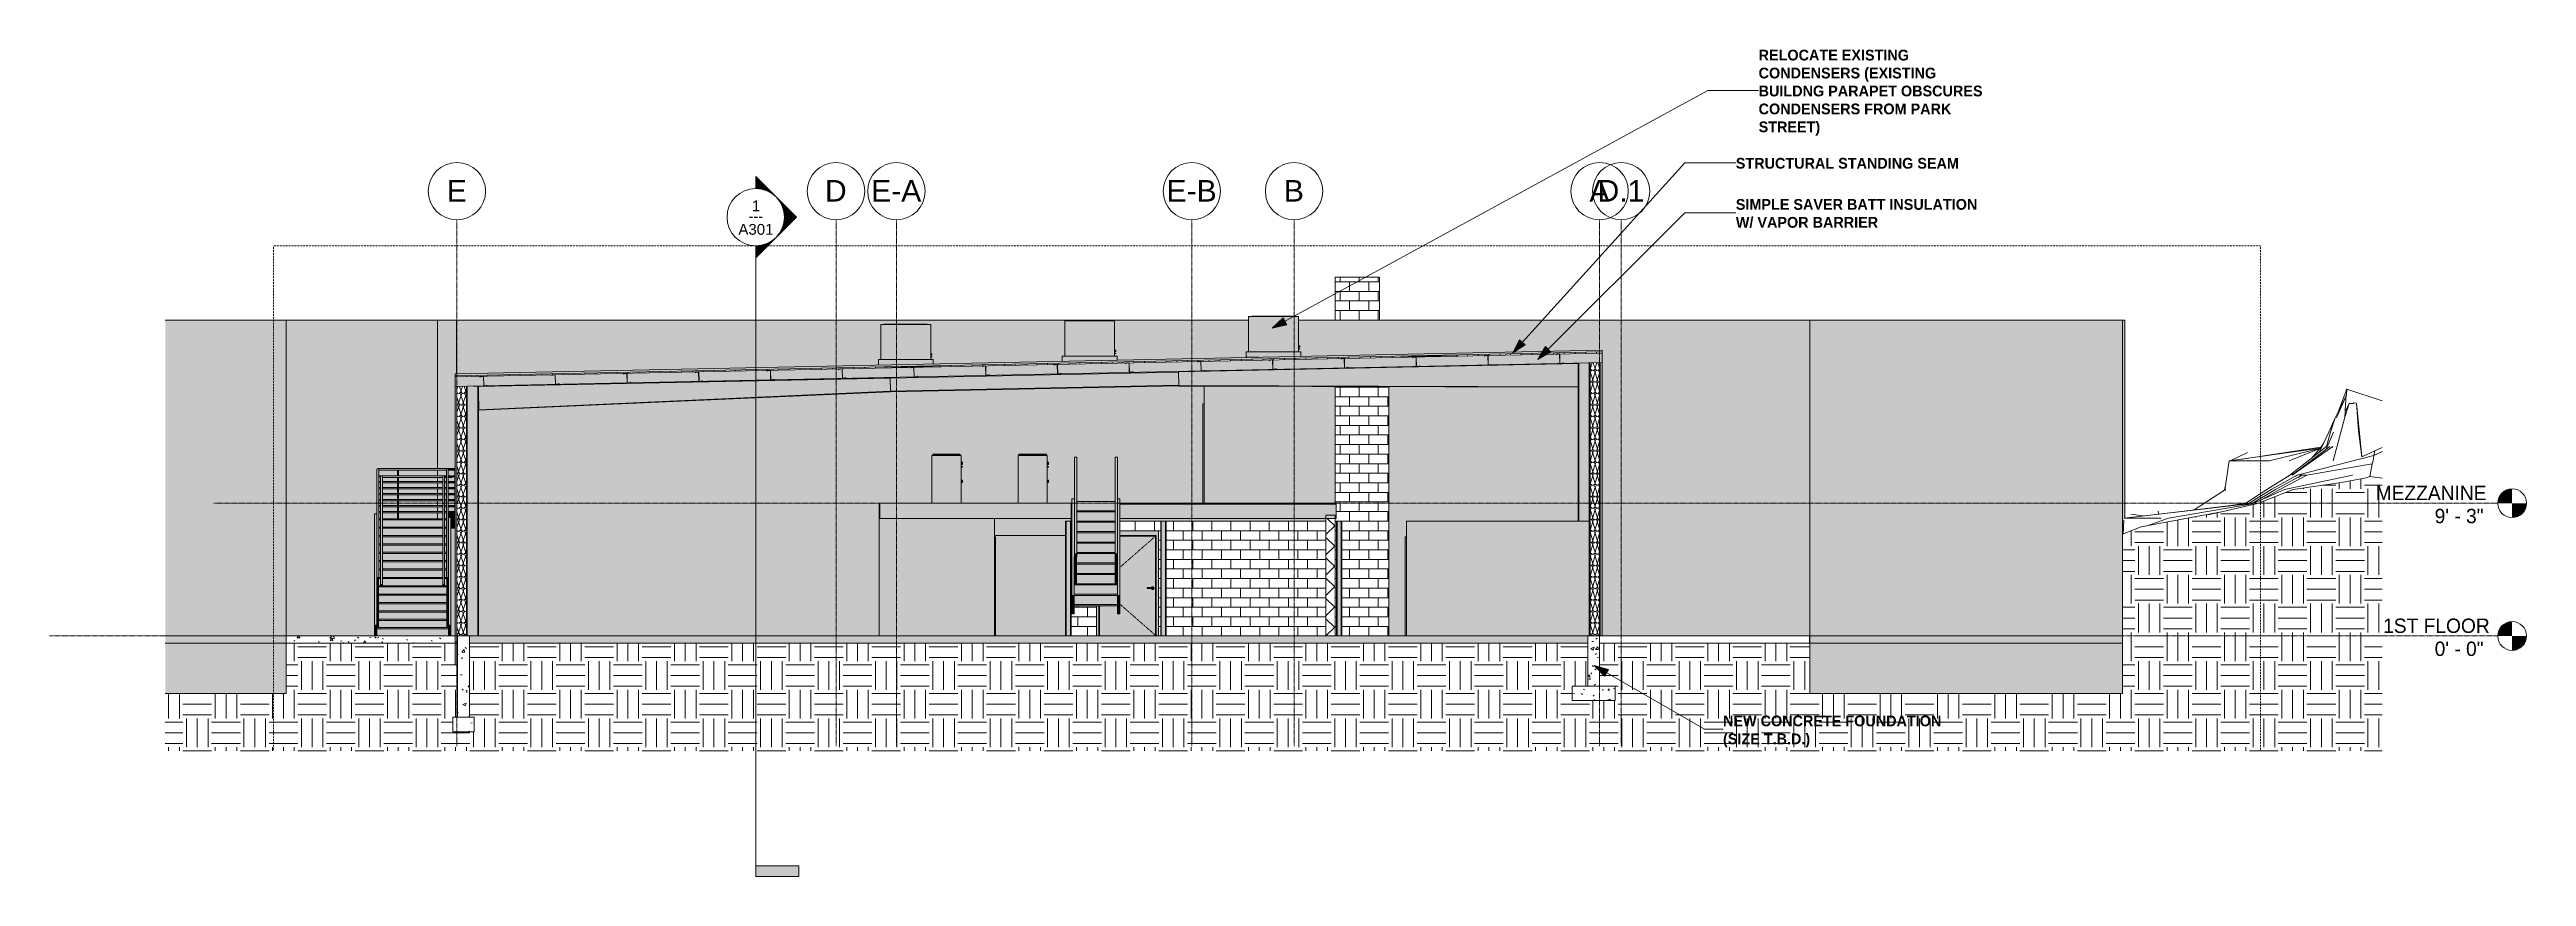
# Model space of a CAD drawing. Header units: inches. Extents: x 1352 to 6578, y -201 to 490.
# Drawn here: x 4507 to 6578, y -201 to 490 of the extents above; entities that cross this region are included whole.
import ezdxf

# ---------------------------------------------------------------- set-up
doc = ezdxf.new("R2010")
doc.units = ezdxf.units.IN
doc.header["$MEASUREMENT"] = 0
for name, pattern in [('Aligning Line 1_8_', [0.25, 0.125, -0.125]), ('Dash 1_16_', [0.125, 0.0625, -0.0625]), ('Grid Line 1_2_', [0.875, 0.5, -0.125, 0.125, -0.125])]:
    doc.linetypes.add(name, pattern=pattern)
for name, color, linetype, lineweight in [('A-DOOR', 31, 'Continuous', 13), ('A-DOOR-FRAM', 31, 'Continuous', 13), ('A-FLOR', 192, 'Continuous', 9), ('A-FLOR-HRAL', 11, 'Continuous', 9), ('A-FLOR-LEVL', 51, 'Continuous', 9), ('A-FLOR-MCUT', 51, 'Continuous', 9), ('A-FLOR-PATT', 8, 'Continuous', 9), ('A-ROOF', 132, 'Continuous', 13), ('A-ROOF-PATT', 132, 'Continuous', 9), ('A-WALL', 113, 'Continuous', 13), ('A-WALL-PATT', 111, 'Continuous', 13), ('C-BLDG-PADS', 91, 'Continuous', 13), ('C-TOPO', 7, 'Continuous', 9), ('G-ANNO-SYMB', 111, 'Aligning Line 1_8_', 9), ('G-ANNO-TEXT', 231, 'Continuous', 9), ('I-WALL', 2, 'Continuous', 13), ('M-EQPM', 50, 'Continuous', 9), ('S-BEAM', 12, 'Continuous', 13), ('S-COLS', 52, 'Continuous', 13), ('S-FNDN', 32, 'Continuous', 13), ('S-GRID', 1, 'Continuous', 9), ('S-GRID-IDEN', 1, 'Continuous', 9), ('S-STRS', 31, 'Continuous', 9)]:
    doc.layers.add(name, color=color, linetype=linetype, lineweight=lineweight)
doc.styles.add('Arial', font='arial.ttf', dxfattribs={"height": 18})
doc.styles.add('Arial_1', font='arial.ttf', dxfattribs={"height": 9})
doc.styles.add('Century Gothic', font='', dxfattribs={"height": 12})
doc.styles.add('Century Gothic_1', font='', dxfattribs={"height": 9})
doc.styles.add('Century Gothic_B', font='', dxfattribs={"height": 9})
doc.styles.get('Century Gothic').set_extended_font_data('Century Gothic')
doc.styles.get('Century Gothic_1').set_extended_font_data('Century Gothic')
doc.styles.get('Century Gothic_B').set_extended_font_data('Century Gothic', bold=True)
pattern_1 = [(0, (5530.637, 126), (30.72, 7.68), [1.267, -21.773, 1.267, -21.773, -122.88]), (0, (5530.637, 126), (30.72, 7.68), [-46.08, 1.267, -44.813, 1.267, -21.773, -53.76]), (0, (5530.637, 126), (30.72, 7.68), [-115.2, 1.267, -14.093, 1.267, -37.133]), (120, (5542.157, 129.84), (-22.01108, 22.7643), [1.267, -21.773, 1.267, -21.773, -122.88]), (120, (5542.157, 129.84), (-22.01108, 22.7643), [-46.08, 1.267, -44.813, 1.267, -21.773, -53.76]), (120, (5542.157, 129.84), (-22.01108, 22.7643), [-115.2, 1.267, -14.093, 1.267, -37.133]), (240, (5545.997, 145.2), (-8.70892, -30.4443), [1.267, -21.773, 1.267, -21.773, -122.88]), (240, (5545.997, 145.2), (-8.70892, -30.4443), [-46.08, 1.267, -44.813, 1.267, -21.773, -53.76]), (240, (5545.997, 145.2), (-8.70892, -30.4443), [-115.2, 1.267, -14.093, 1.267, -37.133])]
pattern_2 = [(50, (5530.637, 126), (27.5427, -2.4099), [2.88, -31.68]), (355, (5530.637, 126), (-5.3278, 28.8843), [2.304, -25.344]), (100.451, (5532.932, 125.8), (22.2153, 26.4739), [2.448, -26.924]), (46.184, (5530.637, 133.68), (40.9819, -6.3564), [4.32, -47.52]), (96.636, (5534.052, 133.15), (35.8907, 37.4062), [3.671, -40.386]), (351.184, (5530.637, 133.68), (35.891, 37.4062), [3.456, -38.016]), (21, (5534.477, 131.76), (22.92104, -15.46073), [2.88, -31.68]), (326, (5534.477, 131.76), (9.3435, 27.8457), [2.304, -25.344]), (71.451, (5536.387, 130.472), (32.2648, 12.3844), [2.448, -26.924]), (37.5, (5530.637, 126), (0.46686, 12.78271), [1.267, -23.77, 1.267, -24.461, -25.44]), (37.5, (5530.637, 126), (0.46686, 12.78271), [-50.765, 1.267, -24.173]), (7.5, (5530.637, 126), (10.1016, 15.1451), [1.267, -13.402, 1.267, -23.194, -9.696]), (7.5, (5530.637, 126), (10.1016, 15.1451), [-39.13, 1.267, -8.429]), (327.5, (5522.074, 126), (20.49916, -0.86578), [1.267, -8.333, 1.267, -28.685, -39.744]), (327.5, (5522.074, 126), (20.49916, -0.86578), [-39.552, 1.267, -38.477]), (317.5, (5518.234, 126), (22.39478, 3.8443), [1.267, -11.213, 1.267, -18.624, -28.224]), (317.5, (5518.234, 126), (22.39478, 3.8443), [-32.371, 1.267, -26.957])]
pattern_3 = [(0, (5578.137, 0), (0, 8), []), (90, (5578.137, 0), (-8, 8), [8, -8])]
pattern_4 = [(161.57, (5531.1171, 126.48), (-3.8399538, -1.54e-05), [0, -27.322, 3.034, 0]), (18.43, (5530.1571, 126.48), (-3.8399538, 1.54e-05), [0, -27.322, 3.034, 0]), (108.43, (5531.1171, 126.48), (1.919622, -9.6005246), [9.106, -21.25]), (71.57, (5530.1571, 126.48), (1.919622, 9.6005246), [9.106, -21.25])]
pattern_5 = [(0, (5530.637, 126), (24, 24), [24, -24]), (0, (5530.637, 135), (24, 24), [24, -24]), (0, (5530.637, 144), (24, 24), [24, -24]), (90, (5533.637, 147), (-24, 24), [24, -24]), (90, (5542.637, 147), (-24, 24), [24, -24]), (90, (5551.637, 147), (-24, 24), [24, -24])]

msp = doc.modelspace()

# ---------------------------------------------------------------- texts
at = {"layer": 'A-FLOR-LEVL', "char_height": 12, "attachment_point": 1, "style": 'Century Gothic'}
for s, insert, width in [('MEZZANINE', (6452.07334, 125.56299), 109.989), ('9\' - 3"', (6501.41721, 106.28882), 50.904), ('1ST FLOOR', (6458.30956, 14.56299), 102.414), ('0\' - 0"', (6501.41721, -4.71118), 50.904)]:
    msp.add_mtext(s, dxfattribs=dict(at, insert=insert, width=width))
at = {"layer": 'G-ANNO-SYMB', "linetype": 'Continuous', "char_height": 9, "attachment_point": 1}
for s, insert, width, style in [('1', (5094.30455, 364.02395), 8.484, 'Arial_1'), ('A301', (5083.06045, 344.3877), 35.754, 'Arial_1'), ('---', (5091.65324, 355.51725), 15.453, 'Century Gothic_1')]:
    msp.add_mtext(s, dxfattribs=dict(at, insert=insert, width=width, style=style))
at = {"layer": 'G-ANNO-TEXT', "char_height": 9, "attachment_point": 1, "style": 'Century Gothic_B'}
for s, insert, width in [('RELOCATE EXISTING', (5936.14483, 490.04973), 145.743), ('CONDENSERS (EXISTING', (5936.14483, 475.04973), 177.255), ('BUILDNG PARAPET OBSCURES', (5936.14483, 460.04973), 216.039), ('CONDENSERS FROM PARK', (5936.14483, 445.04973), 191.799), ('STREET)', (5936.14483, 430.04973), 52.116), ('STRUCTURAL STANDING SEAM', (5917.08722, 399.62127), 216.948), ('SIMPLE SAVER BATT INSULATION', (5917.08722, 365.25223), 231.189), ('W/ VAPOR BARRIER', (5917.08722, 350.25223), 143.016), ('(SIZE T.B.D.)', (5906.38566, -81.49799), 83.325), ('NEW CONCRETE FOUNDATION', (5906.38566, -66.49799), 222.099)]:
    msp.add_mtext(s, dxfattribs=dict(at, insert=insert, width=width))
at = {"layer": 'S-GRID-IDEN', "char_height": 18, "attachment_point": 1, "style": 'Arial'}
for s, insert, width in [('E', (4839.19913, 381.12374), 20.301), ('D', (5155.44322, 381.12374), 22.119), ('E-A', (5194.0755, 381.12374), 50.904), ('E-B', (5441.0755, 381.12374), 50.904), ('B', (5539.19913, 381.12374), 20.301), ('A', (5794.69913, 381.12374), 20.301), ('D.1', (5801.45503, 381.12374), 47.571)]:
    msp.add_mtext(s, dxfattribs=dict(at, insert=insert, width=width))

# ---------------------------------------------------------------- blocks, each defined once
blk = doc.blocks.new('Door-Passage-Single-Flush - 48_ x 84_-1396083-BUILDING SECTION - NORTH_SOUTH - LOOKING EAST AT MEZZANINE')
at = {"layer": 'A-DOOR', "lineweight": 9}
h = blk.add_hatch(color=254, dxfattribs=at)
h.paths.add_polyline_path([(-11189.8, 0), (-11189.8, 83.4), (-11219.6, 83.4), (-11219.6, 18.5), (-11221.6, 18.5), (-11221.6, 25.2), (-11236.5, 25.2), (-11236.5, 0), (-11206.8, 0)], flags=0)
h.paths.add_polyline_path([(-11192, 38.8), (-11192.3, 38.9), (-11192.6, 39), (-11192.9, 39.2), (-11193, 39.4), (-11193.1, 39.6), (-11196.8, 39.6), (-11196.8, 40.4), (-11193.1, 40.4), (-11193, 40.6), (-11192.8, 40.8), (-11192.6, 41), (-11192.3, 41.1), (-11192, 41.2), (-11191.7, 41.1), (-11191.4, 41), (-11191.2, 40.8), (-11191, 40.6), (-11190.9, 40.3), (-11190.8, 40), (-11190.9, 39.7), (-11191, 39.4), (-11191.2, 39.2), (-11191.4, 39), (-11191.7, 38.9)], flags=0)
for points in [[(-11192.7, 40), (-11192.7, 40.4), (-11196.8, 40.4), (-11196.8, 40), (-11193.2, 40)], [(-11193.2, 39.6), (-11192.7, 39.6), (-11192.7, 40), (-11196.8, 40), (-11196.8, 39.6), (-11193.2, 39.6)]]:
    blk.add_hatch(color=254, dxfattribs=at).paths.add_polyline_path(points, flags=0)
h = blk.add_hatch(color=254, dxfattribs=at)
h.paths.add_polyline_path([(-11192, 38.8), (-11191.7, 38.9), (-11191.4, 39), (-11191.1, 39.2), (-11191, 39.4), (-11190.9, 39.7), (-11190.8, 40), (-11190.9, 40.3), (-11191, 40.6), (-11191.2, 40.8), (-11191.4, 41), (-11191.7, 41.1), (-11192, 41.2), (-11192.3, 41.1), (-11192.6, 41), (-11192.8, 40.8), (-11193, 40.6), (-11193.1, 40.4), (-11192.6, 40.4), (-11192.4, 40.4), (-11192, 40.4), (-11191.8, 40.3), (-11191.8, 40.2), (-11191.8, 39.8), (-11191.9, 39.6), (-11192.1, 39.6), (-11192.4, 39.7), (-11192.9, 39.6), (-11193.1, 39.6), (-11193, 39.4), (-11192.8, 39.2), (-11192.6, 39), (-11192.3, 38.9)], flags=0)
h.paths.add_polyline_path([(-11192.7, 39.8), (-11192.6, 40), (-11192.7, 40.1), (-11192.7, 39.9)], flags=0)
h = blk.add_hatch(color=254, dxfattribs=at)
h.paths.add_polyline_path([(-11192.3, 40), (-11191.7, 40), (-11191.8, 40.3), (-11191.9, 40.4), (-11192.1, 40.4), (-11192.4, 40.3), (-11192.6, 40.3), (-11192.3, 40)], flags=0)
h.paths.add_polyline_path([(-11192.3, 40), (-11192.7, 40.3), (-11192.7, 40.1), (-11192.6, 40), (-11192.3, 40)], flags=0)
h = blk.add_hatch(color=254, dxfattribs=at)
h.paths.add_polyline_path([(-11192.1, 39.6), (-11191.8, 39.7), (-11191.8, 39.9), (-11191.8, 40), (-11192.3, 40), (-11192.6, 39.6), (-11192.4, 39.6), (-11192.1, 39.6)], flags=0)
h.paths.add_polyline_path([(-11192.7, 39.6), (-11192.3, 40), (-11192.6, 40), (-11192.7, 39.7)], flags=0)
at = {"layer": 'A-DOOR-FRAM', "lineweight": 9}
h = blk.add_hatch(color=254, dxfattribs=at)
h.paths.add_polyline_path([(-11189.1, 0), (-11187.1, 0), (-11187.1, 88), (-11219.6, 88), (-11219.6, 84), (-11189.1, 84), (-11189.1, 15)], flags=0)
h.paths.add_polyline_path([(-11239.1, 0), (-11237.1, 0), (-11237.1, 25.2), (-11239.1, 25.2), (-11239.1, 15)], flags=0)
h = blk.add_hatch(color=254, dxfattribs=at)
h.paths.add_polyline_path([(-11189.8, 0), (-11189.1, 0), (-11189.1, 84), (-11219.6, 84), (-11219.6, 83.4), (-11189.8, 83.4), (-11189.8, 15)], flags=0)
h.paths.add_polyline_path([(-11237.1, 0), (-11236.5, 0), (-11236.5, 25.2), (-11237.1, 25.2), (-11237.1, 15)], flags=0)
at = {"layer": 'A-DOOR', "color": 8, "linetype": 'Dash 1_16_', "lineweight": 9}
for p, q in [((-11189.1, 84), (-11219.6, 57.3)), ((-11219.6, 26.7), (-11189.1, 0))]:
    blk.add_line(p, q, dxfattribs=at)
at = {"layer": 'A-DOOR', "color": 8, "lineweight": 9}
for p, q in [((-11192.7, 40.4), (-11196.8, 40.4)), ((-11196.8, 40), (-11196.8, 40.4)), ((-11196.8, 39.6), (-11196.8, 40)), ((-11196.8, 39.6), (-11192.7, 39.6))]:
    blk.add_line(p, q, dxfattribs=at)
at = {"layer": 'A-DOOR', "color": 8, "lineweight": 9, "flags": 128}
for points in [[(-11192.1, 40.4), (-11192.1, 40.4), (-11192.1, 40.4), (-11192.1, 40.4), (-11192.1, 40.4), (-11192.1, 40.4), (-11192.1, 40.4), (-11192.1, 40.4), (-11192.1, 40.4), (-11192.1, 40.4), (-11192.1, 40.4), (-11192.2, 40.4), (-11192.2, 40.4), (-11192.2, 40.4), (-11192.2, 40.4), (-11192.2, 40.4), (-11192.2, 40.4), (-11192.2, 40.4), (-11192.2, 40.4), (-11192.3, 40.4), (-11192.3, 40.4), (-11192.3, 40.4), (-11192.3, 40.4), (-11192.3, 40.4), (-11192.4, 40.4), (-11192.4, 40.4), (-11192.4, 40.4), (-11192.4, 40.4), (-11192.4, 40.4), (-11192.5, 40.4), (-11192.5, 40.4), (-11192.5, 40.4), (-11192.5, 40.4), (-11192.5, 40.4), (-11192.6, 40.4), (-11192.6, 40.4), (-11192.6, 40.4), (-11192.6, 40.4), (-11192.7, 40.4), (-11192.7, 40.4), (-11192.7, 40.4)], [(-11192.7, 39.6), (-11192.7, 39.6), (-11192.6, 39.6), (-11192.6, 39.6), (-11192.6, 39.6), (-11192.6, 39.6), (-11192.5, 39.6), (-11192.5, 39.6), (-11192.5, 39.6), (-11192.5, 39.6), (-11192.5, 39.6), (-11192.4, 39.6), (-11192.4, 39.6), (-11192.4, 39.6), (-11192.4, 39.6), (-11192.4, 39.6), (-11192.3, 39.6), (-11192.3, 39.6), (-11192.3, 39.6), (-11192.3, 39.6), (-11192.3, 39.6), (-11192.2, 39.6), (-11192.2, 39.6), (-11192.2, 39.6), (-11192.2, 39.6), (-11192.2, 39.6), (-11192.2, 39.6), (-11192.2, 39.6), (-11192.2, 39.6), (-11192.1, 39.6), (-11192.1, 39.6), (-11192.1, 39.6), (-11192.1, 39.6), (-11192.1, 39.6), (-11192.1, 39.6), (-11192.1, 39.6), (-11192.1, 39.6), (-11192.1, 39.6), (-11192.1, 39.6), (-11192.1, 39.6)]]:
    blk.add_lwpolyline(points, dxfattribs=at)
at = {"layer": 'A-DOOR', "color": 8, "lineweight": 9}
for centre, radius, start, end in [((-11192, 40), 1.18, 360, 160.3657), ((-11192, 40), 1.18, 199.5633, 360), ((-11192.1, 40), 0.394, 75, 90), ((-11192.1, 40), 0.394, 270, 285), ((-11192.1, 40), 0.394, 0, 30), ((-11192.1, 40), 0.394, 330, 0)]:
    blk.add_arc(centre, radius, start, end, dxfattribs=at)
at = {"layer": 'A-DOOR-FRAM', "color": 8, "lineweight": 9}
for p, q in [((-11219.6, 84), (-11189.1, 84)), ((-11219.6, 83.4), (-11189.8, 83.4)), ((-11189.8, 83.4), (-11189.8, 0)), ((-11189.1, 84), (-11189.1, 0)), ((-11237.1, 0), (-11237.1, 25.2)), ((-11236.5, 0), (-11236.5, 25.2))]:
    blk.add_line(p, q, dxfattribs=at)
blk = doc.blocks.new('Single-Flush - 30_ x 80_-1225038-BUILDING SECTION - NORTH_SOUTH - LOOKING EAST AT MEZZANINE')
at = {"layer": 'A-DOOR-FRAM', "lineweight": 9}
blk.add_hatch(color=254, dxfattribs=at).paths.add_polyline_path([(-11149.1, 111), (-11149.1, 194), (-11150.1, 194), (-11150.1, 111)], flags=0)
at = {"layer": 'A-DOOR-FRAM', "color": 8, "lineweight": 9}
for p, q in [((-11150.1, 111), (-11150.1, 194)), ((-11150.1, 194), (-11149.1, 194))]:
    blk.add_line(p, q, dxfattribs=at)
blk = doc.blocks.new('Walls 1 - Walls 1-1277454-BUILDING SECTION - NORTH_SOUTH - LOOKING EAST AT MEZZANINE')
at = {"layer": 'A-ROOF', "lineweight": 9}
h = blk.add_hatch(color=161, dxfattribs=at)
h.paths.add_polyline_path([(-10642.5, -48), (-10381.2, -48), (-10381.2, 264), (-10642.5, 264), (-10642.5, -47.4)], flags=0)
h.paths.add_polyline_path([(-11916.7, -48), (-11916.7, 264), (-12017.8, 264), (-12017.8, -48)], flags=0)
h = blk.add_hatch(color=254, dxfattribs=at)
h.paths.add_polyline_path([(-11844, 0), (-11842.9, 0), (-11842.9, 102), (-11840.9, 102), (-11840.9, 98), (-11840.7, 98), (-11840.6, 139.4), (-11840.6, 139.6), (-11840.4, 139.9), (-11840.3, 139.9), (-11840.1, 140), (-11839.7, 140), (-11790.1, 140), (-11790.1, 264), (-11916.7, 264), (-11916.7, 0), (-11874.1, 0)], flags=0)
h.paths.add_polyline_path([(-11839.2, 98), (-11837.7, 98), (-11837.7, 103), (-11839.2, 103), (-11839.2, 98.2)], flags=0)
h.paths.add_polyline_path([(-11836.2, 98), (-11823.6, 98), (-11823.6, 103), (-11836.2, 103), (-11836.2, 98.2)], flags=0)
h.paths.add_polyline_path([(-11822.6, 98), (-11790.1, 98), (-11790.1, 103), (-11822.6, 103), (-11822.6, 98.2)], flags=0)
h.paths.add_polyline_path([(-11822.3, 104), (-11790.1, 104), (-11790.1, 108), (-11822.6, 108), (-11822.6, 104)], flags=0)
h.paths.add_polyline_path([(-11836.2, 104), (-11823.6, 104), (-11823.6, 108), (-11836.2, 108), (-11836.2, 105.2)], flags=0)
h.paths.add_polyline_path([(-11838.6, 104), (-11837.7, 104), (-11837.7, 108), (-11839.2, 108), (-11839.2, 104)], flags=0)
h.paths.add_polyline_path([(-11839.2, 109), (-11837.7, 109), (-11837.7, 113), (-11839.2, 113), (-11839.2, 112.1)], flags=0)
h.paths.add_polyline_path([(-11836.2, 109), (-11823.6, 109), (-11823.6, 113), (-11836.2, 113), (-11836.2, 112.1)], flags=0)
h.paths.add_polyline_path([(-11807.8, 109), (-11790.1, 109), (-11790.1, 113), (-11822.6, 113), (-11822.6, 109), (-11815.1, 109)], flags=0)
h.paths.add_polyline_path([(-11790.1, 114), (-11790.1, 118), (-11822.6, 118), (-11822.6, 114), (-11793.3, 114)], flags=0)
h.paths.add_polyline_path([(-11836.2, 114), (-11823.6, 114), (-11823.6, 118), (-11836.2, 118), (-11836.2, 115.6)], flags=0)
h.paths.add_polyline_path([(-11839.2, 114), (-11837.7, 114), (-11837.7, 118), (-11839.2, 118), (-11839.2, 115.6)], flags=0)
h.paths.add_polyline_path([(-11829.5, 119), (-11823.6, 119), (-11823.6, 123), (-11836.2, 123), (-11836.2, 119), (-11833.2, 119)], flags=0)
h.paths.add_polyline_path([(-11822.6, 119), (-11790.1, 119), (-11790.1, 123), (-11822.6, 123), (-11822.6, 119)], flags=0)
h.paths.add_polyline_path([(-11839.2, 119), (-11837.7, 119), (-11837.7, 123), (-11839.2, 123), (-11839.2, 119)], flags=0)
h.paths.add_polyline_path([(-11839.2, 124), (-11837.7, 124), (-11837.7, 128), (-11839.2, 128), (-11839.2, 126)], flags=0)
h.paths.add_polyline_path([(-11822.6, 124), (-11790.1, 124), (-11790.1, 128), (-11822.6, 128), (-11822.6, 126)], flags=0)
h.paths.add_polyline_path([(-11823.6, 124), (-11823.6, 128), (-11836.2, 128), (-11836.2, 124), (-11829.5, 124)], flags=0)
h.paths.add_polyline_path([(-11815.1, 129), (-11790.1, 129), (-11790.1, 132.5), (-11822.6, 132.5), (-11822.6, 129), (-11822.3, 129)], flags=0)
h.paths.add_polyline_path([(-11829.5, 129), (-11823.6, 129), (-11823.6, 132.5), (-11836.2, 132.5), (-11836.2, 129)], flags=0)
h.paths.add_polyline_path([(-11839.2, 129), (-11837.7, 129), (-11837.7, 133), (-11839.2, 133), (-11839.2, 129.4)], flags=0)
h.paths.add_polyline_path([(-11836.9, 134), (-11823.6, 134), (-11823.6, 138.5), (-11839.2, 138.5), (-11839.2, 134), (-11837.1, 134)], flags=0)
h.paths.add_polyline_path([(-11822.6, 134), (-11790.1, 134), (-11790.1, 138.5), (-11822.6, 138.5), (-11822.6, 136.4)], flags=0)
for points in [[(-10642.5, -48), (-10642.5, -48), (-10642.5, 264), (-10643, 264), (-10643, -6), (-10642.5, -6), (-10642.5, -47.4)], [(-10381.2, -48), (-10381.2, 85), (-10380.5, 85.2), (-10380, 98.2), (-10379.9, 98.4), (-10379.7, 98.5), (-10379.6, 98.5), (-10379.2, 98.6), (-10379.2, 264), (-10381.2, 264), (-10381.2, -48)]]:
    blk.add_hatch(color=254, dxfattribs=at).paths.add_polyline_path(points, flags=0)
h = blk.add_hatch(color=254, dxfattribs=at)
h.paths.add_polyline_path([(-11323.4, 0), (-11264.9, 0), (-11264.9, 84), (-11324.4, 84), (-11324.4, 83), (-11323.4, 83), (-11323.4, 15)], flags=0)
h.paths.add_polyline_path([(-11259.6, 96), (-11259.6, 101), (-11260.3, 101), (-11260.3, 96)], flags=0)
for p, q in [((-11916.7, 264), (-12017.8, 264)), ((-11916.7, -48), (-11916.7, 264)), ((-10381.2, 264), (-10642.5, 264)), ((-10642.5, 264), (-10642.5, -48)), ((-10381.2, -48), (-10381.2, 264)), ((-12017.8, -48), (-11916.7, -48)), ((-10642.5, -48), (-10381.2, -48))]:
    blk.add_line(p, q, dxfattribs=at)
at = {"layer": 'A-ROOF', "color": 8, "lineweight": 9}
for p, q in [((-11916.7, 264), (-11774.1, 264)), ((-11774.1, 219.1), (-11774.1, 264)), ((-10643, 264), (-10642.5, 264)), ((-10381.2, 264), (-10379.2, 264)), ((-10379.2, 98.6), (-10379.2, 264))]:
    blk.add_line(p, q, dxfattribs=at)
blk = doc.blocks.new('Z-Girder - Z-Girder-1627037-BUILDING SECTION - NORTH_SOUTH - LOOKING EAST AT MEZZANINE')
at = {"layer": 'S-BEAM', "lineweight": 9}
for p, q in [((-11754.2, 217), (-11754.6, 216.4)), ((-11754.6, 216.4), (-11754.5, 216.3)), ((-11754.5, 216.3), (-11754.1, 216.9)), ((-11751.8, 217), (-11754.2, 217)), ((-11754.1, 216.9), (-11751.8, 216.9)), ((-11751.7, 216.8), (-11751.5, 209.2)), ((-11751.4, 209.2), (-11751.6, 216.8)), ((-11749, 209.2), (-11751.4, 209.1)), ((-11751.4, 209), (-11749, 209.1)), ((-11749, 209.1), (-11748.5, 209.7)), ((-11748.6, 209.7), (-11749, 209.2)), ((-11748.5, 209.7), (-11748.6, 209.7))]:
    blk.add_line(p, q, dxfattribs=at)
for centre, radius, start, end in [((-11751.8, 216.8), 0.188, 1.1935, 91.1935), ((-11751.8, 216.8), 0.0782, 1.1935, 89.0708), ((-11751.4, 209.2), 0.188, 186.796, 265.2577), ((-11751.4, 209.2), 0.0782, 181.1935, 268.1511)]:
    blk.add_arc(centre, radius, start, end, dxfattribs=at)
blk = doc.blocks.new('Z-Girder - Z-Girder-1627038-BUILDING SECTION - NORTH_SOUTH - LOOKING EAST AT MEZZANINE')
at = {"layer": 'S-BEAM', "lineweight": 9}
for p, q in [((-11454.2, 223.2), (-11454.7, 222.6)), ((-11454.7, 222.6), (-11454.6, 222.6)), ((-11454.6, 222.6), (-11454.2, 223.1)), ((-11451.9, 223.3), (-11454.2, 223.2)), ((-11454.2, 223.1), (-11451.8, 223.2)), ((-11451.8, 223.1), (-11451.6, 215.5)), ((-11451.5, 215.5), (-11451.7, 223.1)), ((-11449.1, 215.4), (-11451.4, 215.4)), ((-11451.4, 215.3), (-11449.1, 215.3)), ((-11448.7, 216), (-11449.1, 215.4)), ((-11449.1, 215.3), (-11448.6, 215.9)), ((-11448.6, 215.9), (-11448.7, 216))]:
    blk.add_line(p, q, dxfattribs=at)
for centre, radius, start, end in [((-11451.8, 223.1), 0.188, 1.1935, 91.1935), ((-11451.8, 223.1), 0.0782, 1.1935, 89.0708), ((-11451.4, 215.5), 0.188, 186.796, 265.2577), ((-11451.4, 215.5), 0.0782, 181.1935, 268.1511)]:
    blk.add_arc(centre, radius, start, end, dxfattribs=at)
blk = doc.blocks.new('Z-Girder - Z-Girder-1492842-BUILDING SECTION - NORTH_SOUTH - LOOKING EAST AT MEZZANINE')
at = {"layer": 'S-BEAM', "lineweight": 9}
for p, q in [((-11034.3, 232), (-11034.8, 231.4)), ((-11034.8, 231.4), (-11034.7, 231.3)), ((-11034.7, 231.3), (-11034.3, 231.9)), ((-11031.9, 232), (-11034.3, 232)), ((-11034.3, 231.9), (-11031.9, 231.9)), ((-11031.9, 231.8), (-11031.7, 224.2)), ((-11031.6, 224.2), (-11031.7, 231.8)), ((-11029.2, 224.2), (-11031.5, 224.1)), ((-11031.5, 224), (-11029.1, 224.1)), ((-11028.8, 224.7), (-11029.2, 224.2)), ((-11029.1, 224.1), (-11028.7, 224.7)), ((-11028.7, 224.7), (-11028.8, 224.7))]:
    blk.add_line(p, q, dxfattribs=at)
for centre, radius, start, end in [((-11031.9, 231.8), 0.188, 1.1935, 91.1935), ((-11031.9, 231.8), 0.0782, 1.1935, 89.0708), ((-11031.5, 224.2), 0.188, 186.796, 265.2577), ((-11031.5, 224.2), 0.0782, 181.1935, 268.1511)]:
    blk.add_arc(centre, radius, start, end, dxfattribs=at)
blk = doc.blocks.new('Single-Flush - 30_ x 80_-V12-BUILDING SECTION - NORTH_SOUTH - LOOKING EAST AT MEZZANINE')
at = {"layer": 'A-DOOR-FRAM', "lineweight": 9}
blk.add_hatch(color=254, dxfattribs=at).paths.add_polyline_path([(-10979.9, 0), (-10979.9, 83), (-10980.9, 83), (-10980.9, 0)], flags=0)
at = {"layer": 'A-DOOR-FRAM', "color": 8, "lineweight": 9}
for p, q in [((-10980.9, 0), (-10980.9, 83)), ((-10980.9, 83), (-10979.9, 83))]:
    blk.add_line(p, q, dxfattribs=at)
blk = doc.blocks.new('Gas Fired Furnace - Direct Vent - 38000 BTUH-1351617-BUILDING SECTION - NORTH_SOUTH - LOOKING EAST AT MEZZANINE')
at = {"layer": 'M-EQPM'}
for points in [[(-11304.7, 111), (-11280.2, 111), (-11280.2, 150.9), (-11304.7, 150.9), (-11304.7, 114.7)], [(-11303.9, 150.9), (-11281, 150.9), (-11281, 151.9), (-11303.9, 151.9)], [(-11279.2, 144.2), (-11279.2, 144.2), (-11279.2, 145.2), (-11280.2, 145.2), (-11280.2, 144.2)], [(-11279.2, 143.2), (-11279.2, 144.2), (-11280.2, 144.2), (-11280.2, 143.2), (-11279.2, 143.2)], [(-11279.2, 141.5), (-11279.2, 141.5), (-11279.2, 141.7), (-11280.2, 141.7), (-11280.2, 141.5)], [(-11279.2, 141.2), (-11279.2, 141.3), (-11279.2, 141.5), (-11280.2, 141.5), (-11280.2, 141.2)], [(-11279.2, 129.2), (-11279.2, 129.2), (-11279.2, 130.2), (-11280.2, 130.2), (-11280.2, 129.2)], [(-11279.2, 128.2), (-11279.2, 128.3), (-11279.2, 129.2), (-11280.2, 129.2), (-11280.2, 128.2)]]:
    blk.add_hatch(color=8, dxfattribs=at).paths.add_polyline_path(points, flags=0)
at = {"layer": 'M-EQPM', "color": 8}
for p, q in [((-11304.7, 150.9), (-11280.2, 150.9)), ((-11304.7, 111), (-11304.7, 150.9)), ((-11303.9, 151.9), (-11281, 151.9)), ((-11303.9, 150.9), (-11303.9, 151.9)), ((-11281, 150.9), (-11281, 151.9)), ((-11280.2, 111), (-11280.2, 150.9)), ((-11279.2, 145.2), (-11280.2, 145.2)), ((-11279.2, 145.2), (-11279.2, 144.2)), ((-11280.2, 143.2), (-11279.2, 143.2)), ((-11279.2, 141.7), (-11280.2, 141.7)), ((-11280.2, 141.2), (-11279.2, 141.2)), ((-11279.2, 130.2), (-11280.2, 130.2)), ((-11280.2, 128.2), (-11279.2, 128.2)), ((-11279.2, 144.2), (-11279.2, 143.2)), ((-11279.2, 141.7), (-11279.2, 141.5)), ((-11279.2, 141.5), (-11279.2, 141.2)), ((-11279.2, 130.2), (-11279.2, 129.2)), ((-11279.2, 129.2), (-11279.2, 128.2))]:
    blk.add_line(p, q, dxfattribs=at)
blk = doc.blocks.new('Condensing Unit - Air Cooled - DX - 6-10 Tons - 6 Tons-1352867-BUILDING SECTION - NORTH_SOUTH - LOOKING EAST AT MEZZANINE')
at = {"layer": 'M-EQPM'}
for points in [[(-11265.7, 233.9), (-11223.9, 233.9), (-11223.9, 263.3), (-11265.7, 263.3), (-11265.7, 236.5)], [(-11259.9, 263.3), (-11251.8, 263.3), (-11251.8, 263.7), (-11262.7, 263.7), (-11262.7, 263.3), (-11261.3, 263.3)], [(-11244.3, 263.3), (-11240.8, 263.3), (-11240.8, 263.7), (-11251.8, 263.7), (-11251.8, 263.3), (-11245.3, 263.3)], [(-11240.8, 263.3), (-11237.8, 263.3), (-11237.8, 263.7), (-11240.8, 263.7), (-11240.8, 263.4)], [(-11229.7, 263.3), (-11226.9, 263.3), (-11226.9, 263.7), (-11237.8, 263.7), (-11237.8, 263.3), (-11231.4, 263.3)], [(-11267.7, 229.6), (-11221.9, 230.6), (-11221.9, 233.9), (-11267.7, 233.9)], [(-11222.9, 238.3), (-11222.9, 238.9), (-11223.9, 238.9), (-11223.9, 238.3)], [(-11223.9, 237.7), (-11222.9, 237.8), (-11222.9, 238.3), (-11223.9, 238.3), (-11223.9, 237.8)], [(-11223.9, 236.1), (-11222.9, 236.1), (-11222.9, 236.3), (-11223.9, 236.3), (-11223.9, 236.2)], [(-11222.9, 236), (-11222.9, 236.1), (-11223.9, 236.1), (-11223.9, 236)]]:
    blk.add_hatch(color=8, dxfattribs=at).paths.add_polyline_path(points, flags=0)
at = {"layer": 'M-EQPM', "color": 8}
for p, q in [((-11265.7, 263.3), (-11265.7, 233.9)), ((-11223.9, 263.3), (-11265.7, 263.3)), ((-11262.8, 263.7), (-11262.8, 263.3)), ((-11262.7, 263.7), (-11251.8, 263.7)), ((-11251.8, 263.7), (-11240.8, 263.7)), ((-11240.8, 263.7), (-11237.8, 263.7)), ((-11240.8, 263.3), (-11240.8, 263.7)), ((-11237.8, 263.7), (-11226.9, 263.7)), ((-11226.8, 263.3), (-11226.8, 263.7)), ((-11223.9, 233.9), (-11223.9, 263.3)), ((-11267.7, 233.9), (-11221.9, 233.9)), ((-11267.7, 229.6), (-11267.7, 233.9)), ((-11222.9, 238.9), (-11223.9, 238.9)), ((-11223.9, 237.7), (-11222.9, 237.7)), ((-11222.9, 236.3), (-11223.9, 236.3)), ((-11223.9, 236), (-11222.9, 236)), ((-11222.9, 238.9), (-11222.9, 238.3)), ((-11222.9, 238.3), (-11222.9, 237.7)), ((-11222.9, 236.3), (-11222.9, 236.1)), ((-11222.9, 236.1), (-11222.9, 236)), ((-11221.9, 230.6), (-11221.9, 233.9))]:
    blk.add_line(p, q, dxfattribs=at)
blk = doc.blocks.new('Condensing Unit - Air Cooled - DX - 6-10 Tons - 6 Tons-V13-BUILDING SECTION - NORTH_SOUTH - LOOKING EAST AT MEZZANINE')
at = {"layer": 'M-EQPM'}
for points in [[(-11419.5, 231), (-11377.7, 231), (-11377.7, 260.4), (-11419.5, 260.4), (-11419.5, 236.5)], [(-11412, 260.4), (-11405.5, 260.4), (-11405.5, 260.7), (-11416.5, 260.7), (-11416.5, 260.4), (-11413.7, 260.4)], [(-11405.5, 260.4), (-11394.6, 260.4), (-11394.6, 260.7), (-11405.5, 260.7)], [(-11391.6, 260.4), (-11391.6, 260.7), (-11394.6, 260.7), (-11394.6, 260.4), (-11393.9, 260.4)], [(-11380.7, 260.4), (-11380.7, 260.7), (-11391.6, 260.7), (-11391.6, 260.4), (-11381.1, 260.4)], [(-11421.5, 226.4), (-11375.7, 227.4), (-11375.7, 231), (-11421.5, 231)], [(-11376.7, 235.3), (-11376.7, 235.9), (-11377.7, 235.9), (-11377.7, 235.3)], [(-11377.7, 234.8), (-11376.7, 234.8), (-11376.7, 235.3), (-11377.7, 235.3), (-11377.7, 234.8)], [(-11376.7, 233.2), (-11376.7, 233.4), (-11377.7, 233.3), (-11377.7, 233.2)], [(-11376.7, 233), (-11376.7, 233.2), (-11377.7, 233.2), (-11377.7, 233)]]:
    blk.add_hatch(color=8, dxfattribs=at).paths.add_polyline_path(points, flags=0)
at = {"layer": 'M-EQPM', "color": 8}
for p, q in [((-11419.5, 260.4), (-11419.5, 231)), ((-11377.7, 260.4), (-11419.5, 260.4)), ((-11416.5, 260.7), (-11416.5, 260.4)), ((-11416.5, 260.7), (-11405.5, 260.7)), ((-11405.5, 260.7), (-11394.6, 260.7)), ((-11394.6, 260.7), (-11391.6, 260.7)), ((-11394.5, 260.4), (-11394.5, 260.7)), ((-11391.6, 260.7), (-11380.7, 260.7)), ((-11380.6, 260.4), (-11380.6, 260.7)), ((-11377.7, 231), (-11377.7, 260.4)), ((-11421.5, 231), (-11375.7, 231)), ((-11421.5, 226.4), (-11421.5, 231)), ((-11376.7, 235.9), (-11377.7, 235.9)), ((-11377.7, 234.8), (-11376.7, 234.8)), ((-11376.7, 233.4), (-11377.7, 233.4)), ((-11377.7, 233), (-11376.7, 233)), ((-11376.7, 235.9), (-11376.7, 235.3)), ((-11376.7, 235.3), (-11376.7, 234.8)), ((-11376.7, 233.4), (-11376.7, 233.2)), ((-11376.7, 233.2), (-11376.7, 233)), ((-11375.7, 227.4), (-11375.7, 231))]:
    blk.add_line(p, q, dxfattribs=at)
blk = doc.blocks.new('Condensing Unit - Air Cooled - DX - 6-10 Tons - 6 Tons-V14-BUILDING SECTION - NORTH_SOUTH - LOOKING EAST AT MEZZANINE')
at = {"layer": 'M-EQPM'}
for points in [[(-11070.1, 237.6), (-11070.1, 267), (-11111.9, 267), (-11111.9, 237.6), (-11091, 237.6)], [(-11098, 267), (-11098, 267.4), (-11108.9, 267.4), (-11108.9, 267), (-11100.3, 267)], [(-11089.8, 267), (-11087.1, 267), (-11087.1, 267.4), (-11098, 267.4), (-11098, 267), (-11090.5, 267)], [(-11084.1, 267), (-11084.1, 267.4), (-11087.1, 267.4), (-11087.1, 267), (-11086.4, 267)], [(-11084.1, 267), (-11073.1, 267), (-11073.1, 267.4), (-11084.1, 267.4)], [(-11113.9, 233), (-11103.1, 233), (-11068.1, 233.8), (-11068.1, 237.6), (-11113.9, 237.6), (-11113.9, 236.5)], [(-11069.1, 242), (-11069.1, 242.6), (-11070.1, 242.6), (-11070.1, 242)], [(-11070.1, 241.5), (-11069.1, 241.5), (-11069.1, 242), (-11070.1, 242), (-11070.1, 241.5)], [(-11069.1, 239.9), (-11069.1, 240), (-11070.1, 240), (-11070.1, 239.9)], [(-11069.1, 239.7), (-11069.1, 239.9), (-11070.1, 239.9), (-11070.1, 239.7)]]:
    blk.add_hatch(color=8, dxfattribs=at).paths.add_polyline_path(points, flags=0)
at = {"layer": 'M-EQPM', "color": 8}
for p, q in [((-11111.9, 267), (-11111.9, 237.6)), ((-11070.1, 267), (-11111.9, 267)), ((-11109, 267.4), (-11109, 267)), ((-11108.9, 267.4), (-11098, 267.4)), ((-11098, 267.4), (-11087.1, 267.4)), ((-11087.1, 267.4), (-11084.1, 267.4)), ((-11087, 267), (-11087, 267.4)), ((-11084.1, 267.4), (-11073.1, 267.4)), ((-11073.1, 267), (-11073.1, 267.4)), ((-11070.1, 237.6), (-11070.1, 267)), ((-11113.9, 237.6), (-11068.1, 237.6)), ((-11113.9, 233), (-11113.9, 237.6)), ((-11103.1, 233), (-11113.9, 233)), ((-11069.1, 242.6), (-11070.1, 242.6)), ((-11070.1, 241.5), (-11069.1, 241.5)), ((-11069.1, 240), (-11070.1, 240)), ((-11070.1, 239.7), (-11069.1, 239.7)), ((-11069.1, 242.6), (-11069.1, 242)), ((-11069.1, 242), (-11069.1, 241.5)), ((-11069.1, 240), (-11069.1, 239.9)), ((-11069.1, 239.9), (-11069.1, 239.7)), ((-11068.1, 233.8), (-11068.1, 237.6))]:
    blk.add_line(p, q, dxfattribs=at)
blk = doc.blocks.new('Railing - 2_-1242820-BUILDING SECTION - NORTH_SOUTH - LOOKING EAST AT MEZZANINE')
at = {"layer": 'A-FLOR-HRAL'}
blk.add_hatch(color=8, dxfattribs=at).paths.add_polyline_path([(-11223.6, 43.6), (-11221.6, 43.6), (-11221.6, 66.1), (-11223.6, 66.1), (-11223.6, 49.7)], flags=0)
at = {"layer": 'A-FLOR-HRAL', "color": 8}
for p, q in [((-11223.6, 66.1), (-11223.6, 43.6)), ((-11221.6, 47.2), (-11221.6, 66.1))]:
    blk.add_line(p, q, dxfattribs=at)
blk = doc.blocks.new('Railing - Railing-1377785-BUILDING SECTION - NORTH_SOUTH - LOOKING EAST AT MEZZANINE')
at = {"layer": 'A-FLOR-HRAL'}
for color, points in [(8, [(-11223.6, 68.6), (-11221.6, 68.6), (-11221.6, 149.5), (-11223.6, 149.5), (-11223.6, 68.8)]), (256, [(-11221.6, 66.1), (-11221.6, 68.6), (-11223.6, 68.6), (-11223.6, 66.1)])]:
    blk.add_hatch(color=color, dxfattribs=at).paths.add_polyline_path(points, flags=0)
at = {"layer": 'A-FLOR-HRAL', "color": 8}
for p, q in [((-11223.6, 149.5), (-11221.6, 149.5)), ((-11223.6, 68.6), (-11223.6, 149.5)), ((-11221.6, 149.5), (-11221.6, 68.6))]:
    blk.add_line(p, q, dxfattribs=at)
at = {"layer": 'A-FLOR-HRAL'}
for p, q in [((-11223.6, 68.6), (-11223.6, 66.1)), ((-11221.6, 68.6), (-11223.6, 68.6)), ((-11223.6, 66.1), (-11221.6, 66.1)), ((-11221.6, 66.1), (-11221.6, 68.6))]:
    blk.add_line(p, q, dxfattribs=at)
blk.add_blockref('Railing - 2_-1242820-BUILDING SECTION - NORTH_SOUTH - LOOKING EAST AT MEZZANINE', (0, 0))
blk = doc.blocks.new('Railing - Railing-1377789-BUILDING SECTION - NORTH_SOUTH - LOOKING EAST AT MEZZANINE')
at = {"layer": 'A-FLOR-HRAL'}
for color, points in [(8, [(-11257.6, 68.6), (-11255.6, 68.6), (-11255.6, 149.5), (-11257.6, 149.5), (-11257.6, 68.8)]), (256, [(-11257.6, 66.1), (-11255.6, 66.1), (-11255.6, 68.6), (-11257.6, 68.6)])]:
    blk.add_hatch(color=color, dxfattribs=at).paths.add_polyline_path(points, flags=0)
at = {"layer": 'A-FLOR-HRAL', "color": 8}
for p, q in [((-11257.6, 149.5), (-11255.6, 149.5)), ((-11257.6, 68.6), (-11257.6, 149.5)), ((-11255.6, 149.5), (-11255.6, 68.6))]:
    blk.add_line(p, q, dxfattribs=at)
at = {"layer": 'A-FLOR-HRAL'}
for p, q in [((-11257.6, 68.6), (-11257.6, 66.1)), ((-11255.6, 68.6), (-11257.6, 68.6)), ((-11257.6, 66.1), (-11255.6, 66.1)), ((-11255.6, 66.1), (-11255.6, 68.6))]:
    blk.add_line(p, q, dxfattribs=at)
at = {"extrusion": (0, 0, -1), "zscale": -1}
blk.add_blockref('Railing - 2_-1242820-BUILDING SECTION - NORTH_SOUTH - LOOKING EAST AT MEZZANINE', (22479.3, 0), dxfattribs=at)
blk = doc.blocks.new('Railing - 1_-1447362-BUILDING SECTION - NORTH_SOUTH - LOOKING EAST AT MEZZANINE')
at = {"layer": 'A-FLOR-HRAL'}
h = blk.add_hatch(color=254, dxfattribs=at)
h.paths.add_polyline_path([(-11823.6, 98), (-11823.1, 98), (-11823.2, 103.4), (-11823.2, 103.4), (-11823.5, 103.1), (-11823.6, 103), (-11823.6, 98)], flags=0)
h.paths.add_polyline_path([(-11823.1, 103.5), (-11823.1, 108.5), (-11823.2, 108.4), (-11823.5, 108.1), (-11823.6, 108), (-11823.6, 104), (-11823.5, 103.9), (-11823.4, 103.8), (-11823.2, 103.6)], flags=0)
h.paths.add_polyline_path([(-11823.1, 108.5), (-11823.1, 113.5), (-11823.2, 113.4), (-11823.5, 113.1), (-11823.6, 113), (-11823.6, 109), (-11823.5, 108.9), (-11823.4, 108.8), (-11823.2, 108.6)], flags=0)
h.paths.add_polyline_path([(-11823.1, 113.5), (-11823.1, 118.5), (-11823.3, 118.3), (-11823.5, 118.1), (-11823.6, 118), (-11823.6, 114), (-11823.5, 113.9), (-11823.4, 113.8), (-11823.2, 113.6)], flags=0)
h.paths.add_polyline_path([(-11823.1, 118.5), (-11823.1, 123.5), (-11823.2, 123.4), (-11823.5, 123.1), (-11823.6, 123), (-11823.6, 119), (-11823.5, 118.9), (-11823.4, 118.8), (-11823.2, 118.6)], flags=0)
h.paths.add_polyline_path([(-11823.1, 123.5), (-11823.1, 128.5), (-11823.2, 128.4), (-11823.5, 128.1), (-11823.6, 128), (-11823.6, 124), (-11823.5, 123.9), (-11823.3, 123.7), (-11823.2, 123.6)], flags=0)
h.paths.add_polyline_path([(-11823.1, 128.5), (-11823.1, 132.5), (-11823.6, 132.5), (-11823.6, 129), (-11823.5, 128.9), (-11823.3, 128.7), (-11823.2, 128.6)], flags=0)
h.paths.add_polyline_path([(-11823.6, 134), (-11823.1, 134), (-11823.1, 138.5), (-11823.6, 138.5), (-11823.6, 136.4)], flags=0)
h = blk.add_hatch(color=254, dxfattribs=at)
h.paths.add_polyline_path([(-11822.7, 98), (-11822.6, 98), (-11822.7, 103), (-11822.8, 103.1), (-11822.9, 103.3), (-11823.1, 103.4), (-11823.1, 103.4), (-11823.1, 98), (-11822.9, 98)], flags=0)
h.paths.add_polyline_path([(-11823.1, 103.5), (-11823.1, 103.6), (-11822.8, 103.9), (-11822.6, 104), (-11822.7, 108), (-11822.8, 108.1), (-11823, 108.3), (-11823.1, 108.4), (-11823.1, 108.4), (-11823.1, 103.6)], flags=0)
h.paths.add_polyline_path([(-11823.1, 108.5), (-11823.1, 108.6), (-11822.8, 108.9), (-11822.6, 109), (-11822.7, 113), (-11822.8, 113.1), (-11823, 113.3), (-11823.1, 113.4), (-11823.1, 113.4), (-11823.1, 108.6)], flags=0)
h.paths.add_polyline_path([(-11823.1, 113.5), (-11823.1, 113.6), (-11822.8, 113.9), (-11822.6, 114), (-11822.7, 118), (-11822.8, 118.1), (-11822.9, 118.3), (-11823.1, 118.4), (-11823.1, 118.4), (-11823.1, 113.6)], flags=0)
h.paths.add_polyline_path([(-11823.1, 118.5), (-11823, 118.7), (-11822.8, 118.9), (-11822.6, 119), (-11822.7, 123), (-11822.8, 123.1), (-11822.9, 123.3), (-11823.1, 123.4), (-11823.1, 123.4), (-11823.1, 118.6)], flags=0)
h.paths.add_polyline_path([(-11823.1, 123.5), (-11823.1, 123.6), (-11822.8, 123.9), (-11822.6, 124), (-11822.7, 128), (-11822.8, 128.1), (-11822.9, 128.3), (-11823.1, 128.4), (-11823.1, 128.4), (-11823.1, 123.6)], flags=0)
h.paths.add_polyline_path([(-11823.1, 128.5), (-11823.1, 128.6), (-11822.8, 128.9), (-11822.6, 129), (-11822.6, 132.5), (-11823.1, 132.5)], flags=0)
h.paths.add_polyline_path([(-11822.7, 134), (-11822.6, 134), (-11822.6, 138.5), (-11823.1, 138.5), (-11823.1, 134), (-11822.7, 134)], flags=0)
at = {"layer": 'A-FLOR-HRAL', "color": 8}
for p, q in [((-11823.6, 138.5), (-11823.6, 134)), ((-11823.1, 138.5), (-11823.6, 138.5)), ((-11823.6, 132.5), (-11823.6, 98)), ((-11822.6, 138.5), (-11823.1, 138.5)), ((-11822.6, 134), (-11822.6, 138.5)), ((-11822.6, 98), (-11822.6, 132.5))]:
    blk.add_line(p, q, dxfattribs=at)
blk = doc.blocks.new('Railing - 1_-V15-BUILDING SECTION - NORTH_SOUTH - LOOKING EAST AT MEZZANINE')
at = {"layer": 'A-FLOR-HRAL'}
h = blk.add_hatch(color=254, dxfattribs=at)
h.paths.add_polyline_path([(-11775.6, 102), (-11775.4, 102), (-11775.4, 103.1), (-11775.5, 103.1), (-11775.6, 103.4), (-11775.6, 103.3), (-11775.6, 103)], flags=0)
h.paths.add_polyline_path([(-11775.6, 103.5), (-11775.6, 103.7), (-11775.5, 103.9), (-11775.4, 103.9), (-11775.4, 108.1), (-11775.5, 108.1), (-11775.6, 108.4), (-11775.6, 108.3), (-11775.6, 103.5)], flags=0)
h.paths.add_polyline_path([(-11775.6, 108.5), (-11775.6, 108.7), (-11775.4, 108.9), (-11775.4, 108.9), (-11775.4, 113.1), (-11775.5, 113.1), (-11775.6, 113.4), (-11775.6, 113.3), (-11775.6, 108.5)], flags=0)
h.paths.add_polyline_path([(-11775.6, 113.5), (-11775.6, 113.7), (-11775.5, 113.9), (-11775.4, 113.9), (-11775.4, 118.1), (-11775.5, 118.1), (-11775.6, 118.4), (-11775.6, 118.3), (-11775.6, 113.5)], flags=0)
h.paths.add_polyline_path([(-11775.6, 118.5), (-11775.6, 118.7), (-11775.5, 118.9), (-11775.4, 118.9), (-11775.4, 123.1), (-11775.5, 123.2), (-11775.6, 123.4), (-11775.6, 123.2), (-11775.6, 118.5)], flags=0)
h.paths.add_polyline_path([(-11775.6, 123.5), (-11775.6, 123.7), (-11775.5, 123.9), (-11775.4, 123.9), (-11775.4, 128.1), (-11775.5, 128.2), (-11775.6, 128.4), (-11775.6, 128.3), (-11775.6, 123.5)], flags=0)
h.paths.add_polyline_path([(-11775.6, 128.5), (-11775.6, 128.7), (-11775.5, 128.9), (-11775.4, 128.9), (-11775.4, 133.1), (-11775.5, 133.1), (-11775.6, 133.4), (-11775.6, 133.2), (-11775.6, 128.5)], flags=0)
h.paths.add_polyline_path([(-11775.6, 133.5), (-11775.6, 133.7), (-11775.5, 133.9), (-11775.4, 133.9), (-11775.4, 138.5), (-11775.6, 138.5), (-11775.6, 133.5)], flags=0)
at = {"layer": 'A-FLOR-HRAL', "color": 8}
for p, q in [((-11775.6, 138.5), (-11775.6, 102)), ((-11775.4, 138.5), (-11775.6, 138.5))]:
    blk.add_line(p, q, dxfattribs=at)
blk = doc.blocks.new('Railing - 1_-1447358-BUILDING SECTION - NORTH_SOUTH - LOOKING EAST AT MEZZANINE')
at = {"layer": 'A-FLOR-HRAL'}
h = blk.add_hatch(color=254, dxfattribs=at)
h.paths.add_polyline_path([(-11840.4, 7), (-11839.4, 7), (-11839.4, 12.3), (-11839.6, 12), (-11839.8, 11.9), (-11839.9, 11.9), (-11839.9, 13), (-11839.6, 12.9), (-11839.5, 12.9), (-11839.4, 12.8), (-11839.4, 12.9), (-11839.4, 17.3), (-11839.6, 17), (-11839.8, 16.9), (-11840.1, 16.9), (-11840.3, 17), (-11840.4, 17.3), (-11840.4, 17.3), (-11840.4, 12.8), (-11840, 13), (-11839.9, 13), (-11839.9, 11.9), (-11840, 11.9), (-11840.3, 12), (-11840.4, 12.3), (-11840.4, 12.3), (-11840.4, 8)], flags=0)
h.paths.add_polyline_path([(-11839.4, 17.7), (-11839.4, 22.3), (-11839.6, 22), (-11839.8, 21.9), (-11840.1, 21.9), (-11840.3, 22), (-11840.4, 22.3), (-11840.4, 22.3), (-11840.4, 17.8), (-11840, 18), (-11839.7, 18), (-11839.5, 17.9), (-11839.4, 17.7)], flags=0)
h.paths.add_polyline_path([(-11839.4, 22.7), (-11839.4, 27.2), (-11839.6, 27), (-11839.8, 26.9), (-11840.1, 26.9), (-11840.3, 27), (-11840.4, 27.3), (-11840.4, 27.1), (-11840.4, 22.8), (-11840, 23), (-11839.7, 23), (-11839.4, 22.8)], flags=0)
h.paths.add_polyline_path([(-11839.4, 27.7), (-11839.4, 32.2), (-11839.6, 32), (-11839.8, 31.9), (-11840.1, 31.9), (-11840.3, 32), (-11840.4, 32.3), (-11840.4, 32.1), (-11840.4, 27.8), (-11840, 28), (-11839.7, 28), (-11839.4, 27.8), (-11839.4, 27.7)], flags=0)
h.paths.add_polyline_path([(-11839.4, 32.7), (-11839.5, 37.2), (-11839.6, 37), (-11839.8, 36.9), (-11840.1, 36.9), (-11840.3, 37), (-11840.4, 37.3), (-11840.4, 37.1), (-11840.4, 32.8), (-11840, 33), (-11839.6, 33), (-11839.4, 32.8)], flags=0)
h.paths.add_polyline_path([(-11839.4, 37.7), (-11839.5, 42.2), (-11839.6, 42), (-11839.8, 41.9), (-11840.1, 41.9), (-11840.3, 42), (-11840.4, 42.3), (-11840.4, 42.3), (-11840.4, 37.8), (-11840.3, 37.9), (-11840.2, 37.9), (-11839.9, 38), (-11839.6, 37.9), (-11839.6, 37.9), (-11839.4, 37.8)], flags=0)
h.paths.add_polyline_path([(-11839.4, 42.7), (-11839.5, 47.5), (-11839.5, 47.4), (-11839.7, 47.3), (-11840.1, 47.3), (-11840.3, 47.4), (-11840.4, 47.5), (-11840.4, 42.8), (-11840, 43), (-11840, 43), (-11839.8, 43), (-11839.8, 43), (-11839.6, 42.9), (-11839.4, 42.8), (-11839.4, 42.7)], flags=0)
blk.add_hatch(color=254, dxfattribs=at).paths.add_polyline_path([(-11839.7, 47.3), (-11839.5, 47.4), (-11839.7, 47.3)], flags=0)
at = {"layer": 'A-FLOR-HRAL', "color": 8}
for p, q in [((-11840.4, 47.6), (-11840.4, 7)), ((-11839.4, 7), (-11839.4, 47.6)), ((-11840.4, 7), (-11839.4, 7))]:
    blk.add_line(p, q, dxfattribs=at)
at = {"layer": 'A-FLOR-HRAL', "color": 8, "flags": 128}
for points in [[(-11840, 47.3), (-11840, 47.3), (-11840.2, 47.3), (-11840.4, 47.4)], [(-11839.5, 47.4), (-11839.6, 47.3), (-11839.8, 47.3), (-11839.9, 47.3)]]:
    blk.add_lwpolyline(points, dxfattribs=at)
blk = doc.blocks.new('Railing - 1_-1447356-BUILDING SECTION - NORTH_SOUTH - LOOKING EAST AT MEZZANINE')
at = {"layer": 'A-FLOR-HRAL'}
h = blk.add_hatch(color=254, dxfattribs=at)
h.paths.add_polyline_path([(-11782.4, 7), (-11781.4, 7), (-11781.4, 12.3), (-11781.6, 12), (-11781.8, 11.9), (-11781.9, 11.9), (-11781.9, 13), (-11781.6, 12.9), (-11781.5, 12.9), (-11781.4, 12.8), (-11781.4, 13), (-11781.4, 17.3), (-11781.6, 17), (-11781.8, 16.9), (-11782.1, 16.9), (-11782.3, 17), (-11782.4, 17.3), (-11782.4, 17.3), (-11782.4, 12.8), (-11782, 13), (-11781.9, 13), (-11781.9, 11.9), (-11782, 11.9), (-11782.3, 12), (-11782.4, 12.3), (-11782.4, 12.3), (-11782.4, 8)], flags=0)
h.paths.add_polyline_path([(-11782.4, 17.7), (-11782.4, 17.9), (-11782.2, 18), (-11781.8, 18), (-11781.5, 17.9), (-11781.4, 17.7), (-11781.4, 22.3), (-11781.6, 22), (-11781.8, 21.9), (-11782.1, 21.9), (-11782.3, 22), (-11782.4, 22.3), (-11782.4, 22.1), (-11782.4, 17.8)], flags=0)
h.paths.add_polyline_path([(-11782.4, 22.7), (-11782.4, 22.9), (-11782.2, 23), (-11781.8, 23), (-11781.5, 22.9), (-11781.4, 22.7), (-11781.4, 27.2), (-11781.6, 27), (-11781.8, 26.9), (-11782.1, 26.9), (-11782.3, 27), (-11782.4, 27.3), (-11782.4, 27.1), (-11782.4, 22.8)], flags=0)
h.paths.add_polyline_path([(-11782.4, 27.7), (-11782.4, 27.9), (-11782.2, 28), (-11781.9, 28), (-11781.7, 28), (-11781.4, 27.8), (-11781.4, 28), (-11781.4, 32.2), (-11781.6, 32), (-11781.8, 31.9), (-11782.1, 31.9), (-11782.3, 32), (-11782.4, 32.3), (-11782.4, 32.1), (-11782.4, 27.7)], flags=0)
h.paths.add_polyline_path([(-11781.4, 32.7), (-11781.5, 37.2), (-11781.6, 37), (-11781.8, 36.9), (-11782.1, 36.9), (-11782.3, 37), (-11782.4, 37.3), (-11782.4, 37.3), (-11782.4, 32.8), (-11782, 33), (-11781.7, 33), (-11781.4, 32.8)], flags=0)
h.paths.add_polyline_path([(-11781.4, 37.7), (-11781.5, 42.2), (-11781.6, 42), (-11781.8, 41.9), (-11782.1, 41.9), (-11782.3, 42), (-11782.4, 42.3), (-11782.4, 42.3), (-11782.4, 37.8), (-11782, 38), (-11781.7, 38), (-11781.6, 37.9), (-11781.6, 37.9), (-11781.4, 37.8), (-11781.4, 37.7)], flags=0)
h.paths.add_polyline_path([(-11781.4, 42.7), (-11781.5, 47.5), (-11781.5, 47.4), (-11781.7, 47.3), (-11782.1, 47.3), (-11782.3, 47.4), (-11782.4, 47.4), (-11782.4, 42.8), (-11782, 43), (-11782, 43), (-11781.8, 43), (-11781.8, 43), (-11781.5, 42.9), (-11781.4, 42.8), (-11781.4, 42.7)], flags=0)
blk.add_hatch(color=254, dxfattribs=at).paths.add_polyline_path([(-11781.7, 47.3), (-11781.5, 47.4), (-11781.7, 47.3)], flags=0)
at = {"layer": 'A-FLOR-HRAL', "color": 8}
for p, q in [((-11782.4, 47.6), (-11782.4, 7)), ((-11781.4, 7), (-11781.4, 47.6)), ((-11782.4, 7), (-11781.4, 7))]:
    blk.add_line(p, q, dxfattribs=at)
at = {"layer": 'A-FLOR-HRAL', "color": 8, "flags": 128}
for points in [[(-11782, 47.3), (-11782, 47.3), (-11782.2, 47.3), (-11782.4, 47.4)], [(-11781.5, 47.4), (-11781.6, 47.3), (-11781.8, 47.3), (-11781.9, 47.3)]]:
    blk.add_lwpolyline(points, dxfattribs=at)
blk = doc.blocks.new('Railing - Railing-1447301-BUILDING SECTION - NORTH_SOUTH - LOOKING EAST AT MEZZANINE')
at = {"layer": 'A-FLOR-HRAL'}
for points in [[(-11839.2, 133.5), (-11837.6, 133.5), (-11837.5, 133.8), (-11837.4, 133.9), (-11837.2, 133.9), (-11837, 134), (-11837.1, 134), (-11839.2, 134), (-11839.2, 133.6)], [(-11837.7, 133), (-11837.6, 133.4), (-11837.6, 133.5), (-11839.2, 133.5), (-11839.2, 133), (-11837.7, 133)], [(-11778.8, 133.5), (-11775.6, 133.5), (-11775.6, 134), (-11781.2, 134), (-11781.2, 133.5), (-11778.8, 133.5)], [(-11775.6, 133), (-11775.6, 133.5), (-11781.2, 133.5), (-11781.2, 133), (-11777.4, 133)], [(-11779.7, 128.5), (-11775.6, 128.5), (-11775.6, 129), (-11781.2, 129), (-11781.2, 128.5)], [(-11778.8, 128), (-11775.6, 128), (-11775.6, 128.5), (-11781.2, 128.5), (-11781.2, 128), (-11779.6, 128)], [(-11775.4, 133.1), (-11775.4, 133.9), (-11775.5, 133.9), (-11775.6, 133.6), (-11775.6, 133.4), (-11775.5, 133.1), (-11775.4, 133.1)], [(-11775.4, 128.1), (-11775.4, 128.9), (-11775.5, 128.8), (-11775.6, 128.6), (-11775.6, 128.4), (-11775.5, 128.1), (-11775.4, 128.1)], [(-11778.8, 123.5), (-11775.6, 123.5), (-11775.6, 124), (-11781.2, 124), (-11781.2, 123.5), (-11779, 123.5)], [(-11778.9, 123), (-11775.6, 123), (-11775.6, 123.5), (-11781.2, 123.5), (-11781.2, 123)], [(-11778.8, 118.5), (-11775.6, 118.5), (-11775.6, 119), (-11781.2, 119), (-11781.2, 118.5)], [(-11778.8, 118), (-11775.6, 118), (-11775.6, 118.5), (-11781.2, 118.5), (-11781.2, 118)], [(-11778.8, 113.5), (-11775.6, 113.5), (-11775.6, 114), (-11781.2, 114), (-11781.2, 113.5), (-11780.7, 113.5)], [(-11775.6, 113), (-11775.6, 113.5), (-11781.2, 113.5), (-11781.2, 113), (-11778.8, 113)], [(-11778.8, 108.5), (-11775.6, 108.5), (-11775.6, 109), (-11781.2, 109), (-11781.2, 108.5), (-11780.7, 108.5)], [(-11781.2, 108), (-11775.6, 108), (-11775.6, 108.5), (-11781.2, 108.5), (-11781.2, 108)], [(-11778.8, 103.5), (-11775.6, 103.5), (-11775.6, 104), (-11781.2, 104), (-11781.2, 103.5), (-11780.7, 103.5)], [(-11775.4, 123.1), (-11775.4, 123.9), (-11775.5, 123.8), (-11775.6, 123.6), (-11775.6, 123.4), (-11775.5, 123.1), (-11775.4, 123.1)], [(-11775.4, 118.1), (-11775.4, 118.9), (-11775.5, 118.9), (-11775.6, 118.6), (-11775.6, 118.4), (-11775.5, 118.1), (-11775.4, 118.1)], [(-11775.4, 113.1), (-11775.4, 113.9), (-11775.5, 113.9), (-11775.6, 113.6), (-11775.6, 113.4), (-11775.5, 113.1), (-11775.4, 113.1)], [(-11775.4, 108.1), (-11775.4, 108.9), (-11775.5, 108.9), (-11775.6, 108.6), (-11775.6, 108.4), (-11775.4, 108.1), (-11775.4, 108.1)], [(-11775.4, 103.1), (-11775.4, 103.9), (-11775.5, 103.9), (-11775.6, 103.6), (-11775.6, 103.4), (-11775.5, 103.1), (-11775.4, 103.1)], [(-11775.6, 103), (-11775.6, 103.5), (-11781.2, 103.5), (-11781.2, 103), (-11778.8, 103)], [(-11840, 41.9), (-11839.8, 41.9), (-11839.6, 42), (-11839.4, 42.3), (-11839.4, 42.6), (-11839.6, 42.8), (-11839.8, 43), (-11840.1, 43), (-11840.3, 42.8), (-11840.4, 42.6), (-11840.4, 42.3), (-11840.3, 42), (-11840, 41.9)], [(-11782, 41.9), (-11781.8, 41.9), (-11781.6, 42), (-11781.4, 42.3), (-11781.4, 42.6), (-11781.6, 42.8), (-11781.8, 43), (-11782.1, 43), (-11782.3, 42.8), (-11782.4, 42.6), (-11782.4, 42.3), (-11782.3, 42), (-11782, 41.9)], [(-11839.9, 36.9), (-11839.8, 36.9), (-11839.6, 37), (-11839.4, 37.3), (-11839.4, 37.6), (-11839.6, 37.8), (-11839.8, 38), (-11840.1, 38), (-11840.3, 37.8), (-11840.4, 37.6), (-11840.4, 37.3), (-11840.3, 37), (-11840, 36.9), (-11839.9, 36.9)], [(-11839.9, 31.9), (-11839.8, 31.9), (-11839.6, 32), (-11839.4, 32.3), (-11839.4, 32.6), (-11839.6, 32.8), (-11839.8, 33), (-11840.1, 33), (-11840.3, 32.8), (-11840.4, 32.6), (-11840.4, 32.3), (-11840.3, 32), (-11840, 31.9), (-11839.9, 31.9)], [(-11839.9, 26.9), (-11839.7, 26.9), (-11839.6, 27), (-11839.4, 27.3), (-11839.4, 27.6), (-11839.6, 27.8), (-11839.8, 28), (-11840.1, 28), (-11840.3, 27.8), (-11840.4, 27.6), (-11840.4, 27.2), (-11840.3, 27), (-11840, 26.9), (-11839.9, 26.9)], [(-11839.9, 21.9), (-11839.7, 21.9), (-11839.6, 22), (-11839.4, 22.3), (-11839.4, 22.6), (-11839.6, 22.8), (-11839.8, 23), (-11840.1, 22.9), (-11840.3, 22.8), (-11840.4, 22.6), (-11840.4, 22.3), (-11840.3, 22), (-11840, 21.9), (-11839.9, 21.9)], [(-11781.9, 36.9), (-11781.8, 36.9), (-11781.6, 37), (-11781.4, 37.3), (-11781.4, 37.6), (-11781.6, 37.8), (-11781.8, 38), (-11782.1, 38), (-11782.3, 37.8), (-11782.4, 37.6), (-11782.4, 37.3), (-11782.3, 37), (-11782, 36.9), (-11781.9, 36.9)], [(-11781.9, 31.9), (-11781.8, 31.9), (-11781.6, 32), (-11781.4, 32.3), (-11781.4, 32.6), (-11781.6, 32.8), (-11781.8, 33), (-11782.1, 33), (-11782.3, 32.8), (-11782.4, 32.6), (-11782.4, 32.3), (-11782.3, 32), (-11782, 31.9), (-11781.9, 31.9)], [(-11782, 26.9), (-11781.7, 26.9), (-11781.6, 27), (-11781.4, 27.3), (-11781.4, 27.6), (-11781.6, 27.8), (-11781.8, 28), (-11782.1, 28), (-11782.3, 27.8), (-11782.4, 27.6), (-11782.4, 27.2), (-11782.3, 27), (-11782.1, 26.9)], [(-11781.9, 21.9), (-11781.7, 21.9), (-11781.6, 22), (-11781.4, 22.3), (-11781.4, 22.6), (-11781.6, 22.8), (-11781.8, 23), (-11782.1, 22.9), (-11782.3, 22.8), (-11782.4, 22.6), (-11782.4, 22.3), (-11782.3, 22), (-11782, 21.9), (-11781.9, 21.9)], [(-11839.9, 16.9), (-11839.7, 16.9), (-11839.6, 17), (-11839.4, 17.3), (-11839.4, 17.6), (-11839.6, 17.8), (-11839.8, 18), (-11840.1, 17.9), (-11840.3, 17.8), (-11840.4, 17.6), (-11840.4, 17.3), (-11840.3, 17), (-11840, 16.9), (-11839.9, 16.9)], [(-11781.9, 16.9), (-11781.7, 16.9), (-11781.6, 17), (-11781.4, 17.3), (-11781.4, 17.6), (-11781.6, 17.8), (-11781.8, 18), (-11782.1, 17.9), (-11782.3, 17.8), (-11782.4, 17.6), (-11782.4, 17.3), (-11782.3, 17), (-11782, 16.9)]]:
    blk.add_hatch(color=254, dxfattribs=at).paths.add_polyline_path(points, flags=0)
h = blk.add_hatch(color=254, dxfattribs=at)
h.paths.add_polyline_path([(-11784.2, 128.5), (-11782.7, 128.5), (-11782.7, 129), (-11784.2, 129), (-11784.2, 128.5)], flags=0)
h.paths.add_polyline_path([(-11785.7, 128.5), (-11785.7, 129), (-11822.7, 129), (-11822.8, 128.9), (-11822.9, 128.7), (-11823.1, 128.6), (-11823.1, 128.5), (-11786.1, 128.5)], flags=0)
h.paths.add_polyline_path([(-11838.3, 128.5), (-11837.7, 128.5), (-11837.7, 129), (-11839.2, 129), (-11839.2, 128.5)], flags=0)
h.paths.add_polyline_path([(-11823.4, 128.5), (-11823.1, 128.5), (-11823.2, 128.6), (-11823.5, 128.9), (-11823.6, 129), (-11836.2, 129), (-11836.2, 128.5), (-11829.5, 128.5)], flags=0)
h = blk.add_hatch(color=254, dxfattribs=at)
h.paths.add_polyline_path([(-11839.2, 128), (-11837.7, 128), (-11837.7, 128.5), (-11839.2, 128.5), (-11839.2, 128)], flags=0)
h.paths.add_polyline_path([(-11815.1, 128), (-11785.7, 128), (-11785.7, 128.5), (-11823.1, 128.5), (-11823, 128.3), (-11822.8, 128.1), (-11822.6, 128), (-11822.3, 128)], flags=0)
h.paths.add_polyline_path([(-11836.2, 128), (-11823.6, 128), (-11823.5, 128.1), (-11823.3, 128.3), (-11823.2, 128.4), (-11823.1, 128.5), (-11836.2, 128.5), (-11836.2, 128)], flags=0)
h.paths.add_polyline_path([(-11782.7, 128), (-11782.7, 128.5), (-11784.2, 128.5), (-11784.2, 128)], flags=0)
h = blk.add_hatch(color=254, dxfattribs=at)
h.paths.add_polyline_path([(-11822.3, 123.5), (-11785.7, 123.5), (-11785.7, 124), (-11822.7, 124), (-11822.8, 123.9), (-11822.9, 123.7), (-11823.1, 123.6), (-11823.1, 123.5), (-11822.9, 123.5)], flags=0)
h.paths.add_polyline_path([(-11782.7, 123.5), (-11782.7, 124), (-11784.2, 124), (-11784.2, 123.5)], flags=0)
h.paths.add_polyline_path([(-11823.4, 123.5), (-11823.1, 123.5), (-11823.2, 123.6), (-11823.5, 123.9), (-11823.6, 124), (-11836.2, 124), (-11836.2, 123.5), (-11829.5, 123.5)], flags=0)
h.paths.add_polyline_path([(-11839, 123.5), (-11837.7, 123.5), (-11837.7, 124), (-11839.2, 124), (-11839.2, 123.5)], flags=0)
h = blk.add_hatch(color=254, dxfattribs=at)
h.paths.add_polyline_path([(-11839.2, 123), (-11837.7, 123), (-11837.7, 123.5), (-11839.2, 123.5), (-11839.2, 123)], flags=0)
h.paths.add_polyline_path([(-11793.3, 123), (-11785.7, 123), (-11785.7, 123.5), (-11823.1, 123.5), (-11823, 123.3), (-11822.8, 123.1), (-11822.6, 123), (-11800.6, 123)], flags=0)
h.paths.add_polyline_path([(-11836.2, 123), (-11823.6, 123), (-11823.5, 123.1), (-11823.3, 123.3), (-11823.2, 123.4), (-11823.1, 123.5), (-11836.2, 123.5), (-11836.2, 123)], flags=0)
h.paths.add_polyline_path([(-11782.7, 123), (-11782.7, 123.5), (-11784.2, 123.5), (-11784.2, 123)], flags=0)
h = blk.add_hatch(color=254, dxfattribs=at)
h.paths.add_polyline_path([(-11782.7, 118.5), (-11782.7, 119), (-11784.2, 119), (-11784.2, 118.5)], flags=0)
h.paths.add_polyline_path([(-11786.1, 118.5), (-11785.7, 118.5), (-11785.7, 119), (-11822.7, 119), (-11822.8, 118.9), (-11822.9, 118.7), (-11823.1, 118.6), (-11823.1, 118.5), (-11789.7, 118.5)], flags=0)
h.paths.add_polyline_path([(-11825.9, 118.5), (-11823.1, 118.5), (-11823.3, 118.7), (-11823.5, 118.9), (-11823.6, 119), (-11836.2, 119), (-11836.2, 118.5), (-11829.5, 118.5)], flags=0)
h.paths.add_polyline_path([(-11839.2, 118.5), (-11837.7, 118.5), (-11837.7, 119), (-11839.2, 119), (-11839.2, 118.6)], flags=0)
h = blk.add_hatch(color=254, dxfattribs=at)
h.paths.add_polyline_path([(-11837.7, 118), (-11837.7, 118.5), (-11839.2, 118.5), (-11839.2, 118)], flags=0)
h.paths.add_polyline_path([(-11822.3, 118), (-11785.7, 118), (-11785.7, 118.5), (-11823.1, 118.5), (-11823, 118.3), (-11822.8, 118.1), (-11822.6, 118)], flags=0)
h.paths.add_polyline_path([(-11829.5, 118), (-11823.6, 118), (-11823.5, 118.1), (-11823.4, 118.3), (-11823.2, 118.4), (-11823.1, 118.5), (-11836.2, 118.5), (-11836.2, 118), (-11833.2, 118)], flags=0)
h.paths.add_polyline_path([(-11782.7, 118), (-11782.7, 118.5), (-11784.2, 118.5), (-11784.2, 118)], flags=0)
h = blk.add_hatch(color=254, dxfattribs=at)
h.paths.add_polyline_path([(-11782.7, 113.5), (-11782.7, 114), (-11784.2, 114), (-11784.2, 113.5)], flags=0)
h.paths.add_polyline_path([(-11823.1, 113.5), (-11785.7, 113.5), (-11785.7, 114), (-11822.7, 114), (-11822.8, 113.9), (-11823, 113.7), (-11823.1, 113.6)], flags=0)
h.paths.add_polyline_path([(-11823.4, 113.5), (-11823.1, 113.5), (-11823.2, 113.7), (-11823.5, 113.9), (-11823.6, 114), (-11836.2, 114), (-11836.2, 113.5), (-11825.9, 113.5)], flags=0)
h.paths.add_polyline_path([(-11837.7, 113.5), (-11837.7, 114), (-11839.2, 114), (-11839.2, 113.5), (-11838.6, 113.5)], flags=0)
h = blk.add_hatch(color=254, dxfattribs=at)
h.paths.add_polyline_path([(-11823.1, 113.5), (-11823, 113.3), (-11822.8, 113.1), (-11822.6, 113), (-11785.7, 113), (-11785.7, 113.5), (-11823, 113.5)], flags=0)
h.paths.add_polyline_path([(-11823.6, 113), (-11823.6, 113.1), (-11823.2, 113.4), (-11823.1, 113.5), (-11836.2, 113.5), (-11836.2, 113), (-11825.9, 113)], flags=0)
h.paths.add_polyline_path([(-11837.7, 113), (-11837.7, 113.5), (-11839.2, 113.5), (-11839.2, 113), (-11838.6, 113)], flags=0)
h.paths.add_polyline_path([(-11782.7, 113), (-11782.7, 113.5), (-11784.2, 113.5), (-11784.2, 113)], flags=0)
h = blk.add_hatch(color=254, dxfattribs=at)
h.paths.add_polyline_path([(-11823.1, 108.5), (-11785.7, 108.5), (-11785.7, 109), (-11822.7, 109), (-11822.8, 108.9), (-11823, 108.7), (-11823.1, 108.6)], flags=0)
h.paths.add_polyline_path([(-11823.2, 108.5), (-11823.1, 108.5), (-11823.2, 108.6), (-11823.5, 108.9), (-11823.6, 109), (-11836.2, 109), (-11836.2, 108.5), (-11823.4, 108.5)], flags=0)
h.paths.add_polyline_path([(-11839.2, 108.5), (-11837.7, 108.5), (-11837.7, 109), (-11839.2, 109), (-11839.2, 108.6)], flags=0)
h.paths.add_polyline_path([(-11782.7, 108.5), (-11782.7, 109), (-11784.2, 109), (-11784.2, 108.5)], flags=0)
h = blk.add_hatch(color=254, dxfattribs=at)
h.paths.add_polyline_path([(-11823.1, 108.5), (-11823, 108.3), (-11822.8, 108.1), (-11822.6, 108), (-11785.7, 108), (-11785.7, 108.5), (-11823, 108.5)], flags=0)
h.paths.add_polyline_path([(-11823.6, 108), (-11823.6, 108.1), (-11823.2, 108.4), (-11823.1, 108.5), (-11836.2, 108.5), (-11836.2, 108), (-11829.5, 108)], flags=0)
h.paths.add_polyline_path([(-11837.7, 108), (-11837.7, 108.5), (-11839.2, 108.5), (-11839.2, 108), (-11838.6, 108)], flags=0)
h.paths.add_polyline_path([(-11782.7, 108), (-11782.7, 108.5), (-11784.2, 108.5), (-11784.2, 108)], flags=0)
h = blk.add_hatch(color=254, dxfattribs=at)
h.paths.add_polyline_path([(-11837.7, 103.5), (-11837.7, 104), (-11839.2, 104), (-11839.2, 103.5), (-11838.6, 103.5)], flags=0)
h.paths.add_polyline_path([(-11823.1, 103.5), (-11785.7, 103.5), (-11785.7, 104), (-11822.7, 104), (-11822.8, 103.9), (-11822.9, 103.7), (-11823.1, 103.6)], flags=0)
h.paths.add_polyline_path([(-11823.4, 103.5), (-11823.1, 103.5), (-11823.2, 103.6), (-11823.5, 103.9), (-11823.6, 104), (-11836.2, 104), (-11836.2, 103.5), (-11829.5, 103.5)], flags=0)
h.paths.add_polyline_path([(-11782.7, 103.5), (-11782.7, 104), (-11784.2, 104), (-11784.2, 103.5)], flags=0)
h = blk.add_hatch(color=254, dxfattribs=at)
h.paths.add_polyline_path([(-11784.2, 103), (-11782.7, 103), (-11782.7, 103.5), (-11784.2, 103.5), (-11784.2, 103)], flags=0)
h.paths.add_polyline_path([(-11823.1, 103.5), (-11823, 103.3), (-11822.8, 103.1), (-11822.6, 103), (-11785.7, 103), (-11785.7, 103.5), (-11822.9, 103.5)], flags=0)
h.paths.add_polyline_path([(-11823.6, 103), (-11823.6, 103.1), (-11823.2, 103.4), (-11823.2, 103.5), (-11836.2, 103.5), (-11836.2, 103), (-11829.5, 103)], flags=0)
h.paths.add_polyline_path([(-11838.6, 103), (-11837.7, 103), (-11837.7, 103.5), (-11839.2, 103.5), (-11839.2, 103)], flags=0)
h = blk.add_hatch(color=254, dxfattribs=at)
h.paths.add_polyline_path([(-11839.7, 43), (-11840, 43), (-11840.2, 43), (-11840.2, 42.9), (-11839.9, 43), (-11839.7, 43)], flags=0)
h.paths.add_polyline_path([(-11839.4, 42.4), (-11839.5, 42.8), (-11839.7, 42.9), (-11839.5, 42.7), (-11839.4, 42.4)], flags=0)
h.paths.add_polyline_path([(-11840.4, 42.4), (-11840.3, 42.7), (-11840.2, 42.9), (-11840.3, 42.9), (-11840.4, 42.8), (-11840.4, 42.6)], flags=0)
h = blk.add_hatch(color=254, dxfattribs=at)
h.paths.add_polyline_path([(-11781.7, 43), (-11781.9, 43), (-11782.2, 43), (-11782.2, 42.9), (-11781.9, 43), (-11781.7, 43)], flags=0)
h.paths.add_polyline_path([(-11781.4, 42.4), (-11781.5, 42.8), (-11781.7, 42.9), (-11781.5, 42.7), (-11781.4, 42.5)], flags=0)
h.paths.add_polyline_path([(-11782.4, 42.4), (-11782.3, 42.7), (-11782.2, 42.9), (-11782.3, 42.9), (-11782.4, 42.8), (-11782.4, 42.6)], flags=0)
h = blk.add_hatch(color=254, dxfattribs=at)
h.paths.add_polyline_path([(-11839.7, 38), (-11840, 38), (-11840.2, 38), (-11840.4, 37.8), (-11840.4, 37.6), (-11840.4, 37.6), (-11840.3, 37.8), (-11840, 38), (-11839.8, 38), (-11839.7, 38)], flags=0)
h.paths.add_polyline_path([(-11839.4, 37.4), (-11839.5, 37.8), (-11839.6, 37.9), (-11839.5, 37.7), (-11839.4, 37.6)], flags=0)
h = blk.add_hatch(color=254, dxfattribs=at)
h.paths.add_polyline_path([(-11840.2, 32.9), (-11839.9, 33), (-11840.1, 33), (-11840.2, 33)], flags=0)
h.paths.add_polyline_path([(-11840.3, 32.8), (-11840.2, 32.9), (-11840.3, 32.9)], flags=0)
h.paths.add_polyline_path([(-11840.4, 32.4), (-11840.4, 32.7), (-11840.3, 32.8), (-11840.3, 32.9), (-11840.4, 32.8), (-11840.4, 32.6)], flags=0)
h.paths.add_polyline_path([(-11839.4, 32.4), (-11839.5, 32.8), (-11839.6, 32.9), (-11839.5, 32.7), (-11839.4, 32.6)], flags=0)
h = blk.add_hatch(color=254, dxfattribs=at)
h.paths.add_polyline_path([(-11839.7, 28), (-11840, 28), (-11840.2, 28), (-11840.2, 27.9), (-11839.9, 28), (-11839.7, 28)], flags=0)
h.paths.add_polyline_path([(-11839.4, 27.4), (-11839.5, 27.8), (-11839.7, 27.9), (-11839.5, 27.7), (-11839.4, 27.5)], flags=0)
h.paths.add_polyline_path([(-11840.4, 27.4), (-11840.4, 27.7), (-11840.2, 27.9), (-11840.4, 27.9), (-11840.4, 27.6), (-11840.4, 27.5)], flags=0)
h = blk.add_hatch(color=254, dxfattribs=at)
h.paths.add_polyline_path([(-11840.2, 22.9), (-11839.9, 23), (-11840, 23), (-11840.2, 23)], flags=0)
h.paths.add_polyline_path([(-11840.4, 22.4), (-11840.4, 22.7), (-11840.2, 22.9), (-11840.4, 22.9), (-11840.4, 22.7), (-11840.4, 22.6)], flags=0)
h.paths.add_polyline_path([(-11839.4, 22.4), (-11839.5, 22.8), (-11839.7, 22.9), (-11839.5, 22.7), (-11839.4, 22.5)], flags=0)
h = blk.add_hatch(color=254, dxfattribs=at)
h.paths.add_polyline_path([(-11781.7, 38), (-11782, 38), (-11782.2, 38), (-11782.2, 37.9), (-11781.9, 38), (-11781.7, 38)], flags=0)
h.paths.add_polyline_path([(-11781.4, 37.4), (-11781.5, 37.8), (-11781.7, 37.9), (-11781.5, 37.7), (-11781.4, 37.4)], flags=0)
h.paths.add_polyline_path([(-11782.4, 37.4), (-11782.4, 37.7), (-11782.3, 37.9), (-11782.3, 37.9), (-11782.4, 37.8), (-11782.4, 37.6)], flags=0)
h = blk.add_hatch(color=254, dxfattribs=at)
h.paths.add_polyline_path([(-11782.2, 32.9), (-11781.9, 33), (-11782.1, 33), (-11782.2, 33)], flags=0)
h.paths.add_polyline_path([(-11782.4, 32.4), (-11782.4, 32.7), (-11782.2, 32.9), (-11782.4, 32.9), (-11782.4, 32.7), (-11782.4, 32.6)], flags=0)
h.paths.add_polyline_path([(-11781.6, 32.9), (-11781.7, 32.9), (-11781.6, 32.8)], flags=0)
h.paths.add_polyline_path([(-11781.4, 32.4), (-11781.5, 32.8), (-11781.6, 32.9), (-11781.6, 32.8), (-11781.4, 32.6)], flags=0)
h = blk.add_hatch(color=254, dxfattribs=at)
h.paths.add_polyline_path([(-11781.7, 28), (-11782, 28), (-11782.2, 28), (-11782.2, 27.9), (-11781.9, 28), (-11781.7, 28)], flags=0)
h.paths.add_polyline_path([(-11781.4, 27.4), (-11781.5, 27.8), (-11781.7, 27.9), (-11781.5, 27.7), (-11781.4, 27.5)], flags=0)
h.paths.add_polyline_path([(-11782.4, 27.4), (-11782.4, 27.7), (-11782.2, 27.9), (-11782.4, 27.9), (-11782.4, 27.6), (-11782.4, 27.5)], flags=0)
h = blk.add_hatch(color=254, dxfattribs=at)
h.paths.add_polyline_path([(-11781.7, 23), (-11782, 23), (-11781.9, 23), (-11781.7, 23)], flags=0)
h.paths.add_polyline_path([(-11781.4, 22.4), (-11781.5, 22.8), (-11781.7, 22.9), (-11781.5, 22.7), (-11781.4, 22.6)], flags=0)
h.paths.add_polyline_path([(-11782.4, 22.4), (-11782.4, 22.7), (-11782.2, 22.9), (-11782.4, 22.9), (-11782.4, 22.7), (-11782.4, 22.6)], flags=0)
h = blk.add_hatch(color=254, dxfattribs=at)
h.paths.add_polyline_path([(-11840.2, 17.9), (-11839.9, 18), (-11840.1, 18), (-11840.2, 18)], flags=0)
h.paths.add_polyline_path([(-11840.4, 17.4), (-11840.4, 17.7), (-11840.2, 17.9), (-11840.4, 17.9), (-11840.4, 17.7), (-11840.4, 17.6)], flags=0)
h.paths.add_polyline_path([(-11839.4, 17.4), (-11839.5, 17.8), (-11839.7, 17.9), (-11839.5, 17.7), (-11839.4, 17.5)], flags=0)
h = blk.add_hatch(color=254, dxfattribs=at)
h.paths.add_polyline_path([(-11839.8, 11.9), (-11839.6, 12), (-11839.4, 12.3), (-11839.4, 12.6), (-11839.6, 12.8), (-11839.8, 13), (-11839.9, 13), (-11839.9, 11.9), (-11839.8, 11.9)], flags=0)
h.paths.add_polyline_path([(-11840, 11.9), (-11839.9, 11.9), (-11839.9, 13), (-11840, 13), (-11840.3, 12.8), (-11840.4, 12.6), (-11840.4, 12.3), (-11840.3, 12), (-11840.2, 11.9)], flags=0)
h = blk.add_hatch(color=254, dxfattribs=at)
h.paths.add_polyline_path([(-11840.4, 12.4), (-11840.4, 12.7), (-11840.2, 12.9), (-11840.3, 12.9), (-11840.4, 12.8), (-11840.4, 12.6)], flags=0)
h.paths.add_polyline_path([(-11839.4, 12.4), (-11839.4, 12.8), (-11839.7, 12.9), (-11839.5, 12.7), (-11839.4, 12.5)], flags=0)
h = blk.add_hatch(color=254, dxfattribs=at)
h.paths.add_polyline_path([(-11781.7, 18), (-11782, 18), (-11781.9, 18), (-11781.7, 18)], flags=0)
h.paths.add_polyline_path([(-11781.4, 17.4), (-11781.5, 17.8), (-11781.7, 17.9), (-11781.5, 17.7), (-11781.4, 17.5)], flags=0)
h.paths.add_polyline_path([(-11782.4, 17.4), (-11782.4, 17.7), (-11782.2, 17.9), (-11782.4, 17.9), (-11782.4, 17.7), (-11782.4, 17.6)], flags=0)
h = blk.add_hatch(color=254, dxfattribs=at)
h.paths.add_polyline_path([(-11781.8, 11.9), (-11781.6, 12), (-11781.4, 12.3), (-11781.4, 12.6), (-11781.6, 12.8), (-11781.8, 13), (-11781.9, 13), (-11781.9, 11.9)], flags=0)
h.paths.add_polyline_path([(-11782, 11.9), (-11781.9, 11.9), (-11781.9, 13), (-11782, 13), (-11782.3, 12.8), (-11782.4, 12.6), (-11782.4, 12.3), (-11782.3, 12), (-11782.2, 11.9)], flags=0)
h = blk.add_hatch(color=254, dxfattribs=at)
h.paths.add_polyline_path([(-11781.4, 12.4), (-11781.4, 12.8), (-11781.7, 12.9), (-11781.5, 12.7), (-11781.4, 12.5)], flags=0)
h.paths.add_polyline_path([(-11782.4, 12.4), (-11782.4, 12.7), (-11782.2, 12.9), (-11782.3, 12.9), (-11782.4, 12.8), (-11782.4, 12.7)], flags=0)
at = {"layer": 'A-FLOR-HRAL', "color": 8}
for p, q in [((-11836.9, 134), (-11839.2, 134)), ((-11839.2, 133), (-11837.7, 133)), ((-11837.7, 129), (-11839.2, 129)), ((-11839.2, 128), (-11837.7, 128)), ((-11785.7, 129), (-11836.2, 129)), ((-11836.2, 128), (-11785.7, 128)), ((-11782.7, 129), (-11784.2, 129)), ((-11784.2, 128), (-11782.7, 128)), ((-11775.6, 134), (-11781.2, 134)), ((-11781.2, 133), (-11775.6, 133)), ((-11775.6, 129), (-11781.2, 129)), ((-11781.2, 128), (-11775.6, 128)), ((-11775.6, 134), (-11775.6, 133.5)), ((-11775.6, 133.5), (-11775.6, 133)), ((-11775.6, 129), (-11775.6, 128.5)), ((-11775.6, 128.5), (-11775.6, 128)), ((-11837.7, 124), (-11839.2, 124)), ((-11839.2, 123), (-11837.7, 123)), ((-11837.7, 119), (-11839.2, 119)), ((-11839.2, 118), (-11837.7, 118)), ((-11837.7, 114), (-11839.2, 114)), ((-11839.2, 113), (-11837.7, 113)), ((-11837.7, 109), (-11839.2, 109)), ((-11839.2, 108), (-11837.7, 108)), ((-11837.7, 104), (-11839.2, 104)), ((-11785.7, 124), (-11836.2, 124)), ((-11836.2, 123), (-11785.7, 123)), ((-11785.7, 119), (-11836.2, 119)), ((-11836.2, 118), (-11785.7, 118)), ((-11785.7, 114), (-11836.2, 114)), ((-11836.2, 113), (-11785.7, 113)), ((-11785.7, 109), (-11836.2, 109)), ((-11836.2, 108), (-11785.7, 108)), ((-11785.7, 104), (-11836.2, 104)), ((-11782.7, 124), (-11784.2, 124)), ((-11784.2, 123), (-11782.7, 123)), ((-11782.7, 119), (-11784.2, 119)), ((-11784.2, 118), (-11782.7, 118)), ((-11782.7, 114), (-11784.2, 114)), ((-11784.2, 113), (-11782.7, 113)), ((-11782.7, 109), (-11784.2, 109)), ((-11784.2, 108), (-11782.7, 108)), ((-11782.7, 104), (-11784.2, 104)), ((-11775.6, 124), (-11781.2, 124)), ((-11781.2, 123), (-11775.6, 123)), ((-11775.6, 119), (-11781.2, 119)), ((-11781.2, 118), (-11775.6, 118)), ((-11775.6, 114), (-11781.2, 114)), ((-11781.2, 113), (-11775.6, 113)), ((-11775.6, 109), (-11781.2, 109)), ((-11781.2, 108), (-11775.6, 108)), ((-11775.6, 104), (-11781.2, 104)), ((-11775.6, 124), (-11775.6, 123.5)), ((-11775.6, 123.5), (-11775.6, 123)), ((-11775.6, 119), (-11775.6, 118.5)), ((-11775.6, 118.5), (-11775.6, 118)), ((-11775.6, 114), (-11775.6, 113.5)), ((-11775.6, 113.5), (-11775.6, 113)), ((-11775.6, 109), (-11775.6, 108.5)), ((-11775.6, 108.5), (-11775.6, 108)), ((-11775.6, 104), (-11775.6, 103.5)), ((-11839.2, 103), (-11837.7, 103)), ((-11836.2, 103), (-11785.7, 103)), ((-11784.2, 103), (-11782.7, 103)), ((-11781.2, 103), (-11775.6, 103)), ((-11775.6, 103.5), (-11775.6, 103)), ((-11840.4, 43.5), (-11840.4, 42.4)), ((-11839.4, 42.4), (-11839.4, 43.5)), ((-11782.4, 43.5), (-11782.4, 42.4)), ((-11781.4, 42.4), (-11781.4, 43.5)), ((-11840.4, 38.5), (-11840.4, 37.4)), ((-11840.4, 33.5), (-11840.4, 32.4)), ((-11840.4, 28.5), (-11840.4, 27.4)), ((-11840.4, 23.5), (-11840.4, 22.4)), ((-11839.4, 37.4), (-11839.4, 38.5)), ((-11839.4, 32.4), (-11839.4, 33.5)), ((-11839.4, 27.4), (-11839.4, 28.5)), ((-11839.4, 22.4), (-11839.4, 23.5)), ((-11782.4, 38.5), (-11782.4, 37.4)), ((-11782.4, 33.5), (-11782.4, 32.4)), ((-11782.4, 28.5), (-11782.4, 27.4)), ((-11782.4, 23.5), (-11782.4, 22.4)), ((-11781.4, 37.4), (-11781.4, 38.5)), ((-11781.4, 32.4), (-11781.4, 33.5)), ((-11781.4, 27.4), (-11781.4, 28.5)), ((-11781.4, 22.4), (-11781.4, 23.5)), ((-11840.4, 18.5), (-11840.4, 17.4)), ((-11840.4, 13.5), (-11840.4, 12.4)), ((-11839.4, 17.4), (-11839.4, 18.5)), ((-11839.4, 12.4), (-11839.4, 13.5)), ((-11782.4, 18.5), (-11782.4, 17.4)), ((-11782.4, 13.5), (-11782.4, 12.4)), ((-11781.4, 17.4), (-11781.4, 18.5)), ((-11781.4, 12.4), (-11781.4, 13.5))]:
    blk.add_line(p, q, dxfattribs=at)
at = {"layer": 'A-FLOR-HRAL', "color": 8, "flags": 128}
for points in [[(-11839.4, 42.4), (-11839.4, 42.6), (-11839.5, 42.7), (-11839.6, 42.8), (-11839.7, 42.9), (-11839.8, 43), (-11839.9, 43), (-11840, 43), (-11840.2, 42.9), (-11840.3, 42.8), (-11840.4, 42.7), (-11840.4, 42.6), (-11840.4, 42.4)], [(-11840.4, 42.4), (-11840.4, 42.3), (-11840.4, 42.1), (-11840.3, 42), (-11840.2, 41.9), (-11840, 41.9), (-11839.9, 41.8), (-11839.8, 41.9), (-11839.7, 41.9), (-11839.6, 42), (-11839.5, 42.1), (-11839.4, 42.3), (-11839.4, 42.4)], [(-11781.4, 42.4), (-11781.4, 42.6), (-11781.5, 42.7), (-11781.6, 42.8), (-11781.7, 42.9), (-11781.8, 43), (-11781.9, 43), (-11782, 43), (-11782.2, 42.9), (-11782.3, 42.8), (-11782.4, 42.7), (-11782.4, 42.6), (-11782.4, 42.4)], [(-11782.4, 42.4), (-11782.4, 42.3), (-11782.4, 42.1), (-11782.3, 42), (-11782.2, 41.9), (-11782, 41.9), (-11781.9, 41.8), (-11781.8, 41.9), (-11781.7, 41.9), (-11781.6, 42), (-11781.5, 42.1), (-11781.4, 42.3), (-11781.4, 42.4)], [(-11839.4, 37.4), (-11839.4, 37.6), (-11839.5, 37.7), (-11839.6, 37.8), (-11839.7, 37.9), (-11839.8, 38), (-11839.9, 38), (-11840, 38), (-11840.2, 37.9), (-11840.3, 37.8), (-11840.4, 37.7), (-11840.4, 37.6), (-11840.4, 37.4)], [(-11840.4, 37.4), (-11840.4, 37.3), (-11840.4, 37.1), (-11840.3, 37), (-11840.2, 36.9), (-11840, 36.9), (-11839.9, 36.8), (-11839.8, 36.9), (-11839.7, 36.9), (-11839.6, 37), (-11839.5, 37.1), (-11839.4, 37.3), (-11839.4, 37.4)], [(-11839.4, 32.4), (-11839.4, 32.6), (-11839.5, 32.7), (-11839.6, 32.8), (-11839.7, 32.9), (-11839.8, 33), (-11839.9, 33), (-11840, 33), (-11840.2, 32.9), (-11840.3, 32.8), (-11840.4, 32.7), (-11840.4, 32.6), (-11840.4, 32.4)], [(-11840.4, 32.4), (-11840.4, 32.3), (-11840.4, 32.1), (-11840.3, 32), (-11840.2, 31.9), (-11840, 31.9), (-11839.9, 31.8), (-11839.8, 31.9), (-11839.7, 31.9), (-11839.6, 32), (-11839.5, 32.1), (-11839.4, 32.3), (-11839.4, 32.4)], [(-11839.4, 27.4), (-11839.4, 27.6), (-11839.5, 27.7), (-11839.6, 27.8), (-11839.7, 27.9), (-11839.8, 28), (-11839.9, 28), (-11840, 28), (-11840.2, 27.9), (-11840.3, 27.8), (-11840.4, 27.7), (-11840.4, 27.6), (-11840.4, 27.4)], [(-11840.4, 27.4), (-11840.4, 27.3), (-11840.4, 27.1), (-11840.3, 27), (-11840.2, 26.9), (-11840, 26.9), (-11839.9, 26.8), (-11839.8, 26.9), (-11839.7, 26.9), (-11839.6, 27), (-11839.5, 27.1), (-11839.4, 27.3), (-11839.4, 27.4)], [(-11839.4, 22.4), (-11839.4, 22.6), (-11839.5, 22.7), (-11839.6, 22.8), (-11839.7, 22.9), (-11839.8, 23), (-11839.9, 23), (-11840, 23), (-11840.2, 22.9), (-11840.3, 22.8), (-11840.4, 22.7), (-11840.4, 22.6), (-11840.4, 22.4)], [(-11840.4, 22.4), (-11840.4, 22.3), (-11840.4, 22.1), (-11840.3, 22), (-11840.2, 21.9), (-11840, 21.9), (-11839.9, 21.8), (-11839.8, 21.9), (-11839.7, 21.9), (-11839.6, 22), (-11839.5, 22.1), (-11839.4, 22.3), (-11839.4, 22.4)], [(-11781.4, 37.4), (-11781.4, 37.6), (-11781.5, 37.7), (-11781.6, 37.8), (-11781.7, 37.9), (-11781.8, 38), (-11781.9, 38), (-11782, 38), (-11782.2, 37.9), (-11782.3, 37.8), (-11782.4, 37.7), (-11782.4, 37.6), (-11782.4, 37.4)], [(-11782.4, 37.4), (-11782.4, 37.3), (-11782.4, 37.1), (-11782.3, 37), (-11782.2, 36.9), (-11782, 36.9), (-11781.9, 36.8), (-11781.8, 36.9), (-11781.7, 36.9), (-11781.6, 37), (-11781.5, 37.1), (-11781.4, 37.3), (-11781.4, 37.4)], [(-11781.4, 32.4), (-11781.4, 32.6), (-11781.5, 32.7), (-11781.6, 32.8), (-11781.7, 32.9), (-11781.8, 33), (-11781.9, 33), (-11782, 33), (-11782.2, 32.9), (-11782.3, 32.8), (-11782.4, 32.7), (-11782.4, 32.6), (-11782.4, 32.4)], [(-11782.4, 32.4), (-11782.4, 32.3), (-11782.4, 32.1), (-11782.3, 32), (-11782.2, 31.9), (-11782, 31.9), (-11781.9, 31.8), (-11781.8, 31.9), (-11781.7, 31.9), (-11781.6, 32), (-11781.5, 32.1), (-11781.4, 32.3), (-11781.4, 32.4)], [(-11781.4, 27.4), (-11781.4, 27.6), (-11781.5, 27.7), (-11781.6, 27.8), (-11781.7, 27.9), (-11781.8, 28), (-11781.9, 28), (-11782, 28), (-11782.2, 27.9), (-11782.3, 27.8), (-11782.4, 27.7), (-11782.4, 27.6), (-11782.4, 27.4)], [(-11782.4, 27.4), (-11782.4, 27.3), (-11782.4, 27.1), (-11782.3, 27), (-11782.2, 26.9), (-11782, 26.9), (-11781.9, 26.8), (-11781.8, 26.9), (-11781.7, 26.9), (-11781.6, 27), (-11781.5, 27.1), (-11781.4, 27.3), (-11781.4, 27.4)], [(-11781.4, 22.4), (-11781.4, 22.6), (-11781.5, 22.7), (-11781.6, 22.8), (-11781.7, 22.9), (-11781.8, 23), (-11781.9, 23), (-11782, 23), (-11782.2, 22.9), (-11782.3, 22.8), (-11782.4, 22.7), (-11782.4, 22.6), (-11782.4, 22.4)], [(-11782.4, 22.4), (-11782.4, 22.3), (-11782.4, 22.1), (-11782.3, 22), (-11782.2, 21.9), (-11782, 21.9), (-11781.9, 21.8), (-11781.8, 21.9), (-11781.7, 21.9), (-11781.6, 22), (-11781.5, 22.1), (-11781.4, 22.3), (-11781.4, 22.4)], [(-11839.4, 17.4), (-11839.4, 17.6), (-11839.5, 17.7), (-11839.6, 17.8), (-11839.7, 17.9), (-11839.8, 18), (-11839.9, 18), (-11840, 18), (-11840.2, 17.9), (-11840.3, 17.8), (-11840.4, 17.7), (-11840.4, 17.6), (-11840.4, 17.4)], [(-11840.4, 17.4), (-11840.4, 17.3), (-11840.4, 17.1), (-11840.3, 17), (-11840.2, 16.9), (-11840, 16.9), (-11839.9, 16.8), (-11839.8, 16.9), (-11839.7, 16.9), (-11839.6, 17), (-11839.5, 17.1), (-11839.4, 17.3), (-11839.4, 17.4)], [(-11839.4, 12.4), (-11839.4, 12.6), (-11839.5, 12.7), (-11839.6, 12.8), (-11839.7, 12.9), (-11839.8, 13), (-11839.9, 13), (-11840, 13), (-11840.2, 12.9), (-11840.3, 12.8), (-11840.4, 12.7), (-11840.4, 12.6), (-11840.4, 12.4)], [(-11840.4, 12.4), (-11840.4, 12.3), (-11840.4, 12.1), (-11840.3, 12), (-11840.2, 11.9), (-11840, 11.9), (-11839.9, 11.8), (-11839.8, 11.9), (-11839.7, 11.9), (-11839.6, 12), (-11839.5, 12.1), (-11839.4, 12.3), (-11839.4, 12.4)], [(-11781.4, 17.4), (-11781.4, 17.6), (-11781.5, 17.7), (-11781.6, 17.8), (-11781.7, 17.9), (-11781.8, 18), (-11781.9, 18), (-11782, 18), (-11782.2, 17.9), (-11782.3, 17.8), (-11782.4, 17.7), (-11782.4, 17.6), (-11782.4, 17.4)], [(-11782.4, 17.4), (-11782.4, 17.3), (-11782.4, 17.1), (-11782.3, 17), (-11782.2, 16.9), (-11782, 16.9), (-11781.9, 16.8), (-11781.8, 16.9), (-11781.7, 16.9), (-11781.6, 17), (-11781.5, 17.1), (-11781.4, 17.3), (-11781.4, 17.4)], [(-11781.4, 12.4), (-11781.4, 12.6), (-11781.5, 12.7), (-11781.6, 12.8), (-11781.7, 12.9), (-11781.8, 13), (-11781.9, 13), (-11782, 13), (-11782.2, 12.9), (-11782.3, 12.8), (-11782.4, 12.7), (-11782.4, 12.6), (-11782.4, 12.4)], [(-11782.4, 12.4), (-11782.4, 12.3), (-11782.4, 12.1), (-11782.3, 12), (-11782.2, 11.9), (-11782, 11.9), (-11781.9, 11.8), (-11781.8, 11.9), (-11781.7, 11.9), (-11781.6, 12), (-11781.5, 12.1), (-11781.4, 12.3), (-11781.4, 12.4)]]:
    blk.add_lwpolyline(points, dxfattribs=at)
at = {"layer": 'A-FLOR-HRAL', "color": 8}
for centre, start, end in [((-11775.1, 133.5), 120, 180), ((-11775.1, 133.5), 180, 240), ((-11775.1, 128.5), 120, 180), ((-11775.1, 128.5), 180, 240), ((-11775.1, 123.5), 120, 180), ((-11775.1, 123.5), 180, 240), ((-11775.1, 118.5), 120, 180), ((-11775.1, 118.5), 180, 240), ((-11775.1, 113.5), 120, 180), ((-11775.1, 113.5), 180, 240), ((-11775.1, 108.5), 120, 180), ((-11775.1, 108.5), 180, 240), ((-11775.1, 103.5), 120, 180), ((-11775.1, 103.5), 180, 240)]:
    blk.add_arc(centre, 0.5, start, end, dxfattribs=at)
for name in ['Railing - 1_-1447362-BUILDING SECTION - NORTH_SOUTH - LOOKING EAST AT MEZZANINE', 'Railing - 1_-V15-BUILDING SECTION - NORTH_SOUTH - LOOKING EAST AT MEZZANINE', 'Railing - 1_-1447358-BUILDING SECTION - NORTH_SOUTH - LOOKING EAST AT MEZZANINE', 'Railing - 1_-1447356-BUILDING SECTION - NORTH_SOUTH - LOOKING EAST AT MEZZANINE']:
    blk.add_blockref(name, (0, 0))
blk = doc.blocks.new('Top Rail Type - Top Rail_Internal_-1447311-BUILDING SECTION - NORTH_SOUTH - LOOKING EAST AT MEZZANINE')
at = {"layer": 'A-FLOR-HRAL'}
for points in [[(-11840.7, 48.1), (-11840.6, 48.5), (-11840.6, 48.6), (-11840.4, 48.8), (-11840.3, 48.9), (-11840.1, 49), (-11839.9, 49), (-11839.7, 49), (-11839.5, 48.9), (-11839.4, 48.7), (-11839.2, 48.5), (-11839.2, 48.2), (-11839.2, 48.5), (-11839.2, 139.4), (-11839.3, 139.6), (-11839.5, 139.9), (-11839.5, 139.9), (-11839.7, 140), (-11839.9, 140), (-11840.1, 140), (-11840.4, 139.8), (-11840.4, 139.8), (-11840.6, 139.6), (-11840.6, 139.4), (-11840.7, 139.2), (-11840.7, 48.1)], [(-11800.6, 139.2), (-11782.7, 139.3), (-11782.6, 139.9), (-11782.6, 140), (-11839.7, 140), (-11839.5, 139.9), (-11839.4, 139.8), (-11839.3, 139.6), (-11839.2, 139.4), (-11839.2, 139.2), (-11804.2, 139.2)], [(-11839.2, 138.5), (-11782.7, 138.5), (-11782.7, 139.2), (-11839.2, 139.2), (-11839.2, 138.5)], [(-11782.7, 48.1), (-11782.6, 48.5), (-11782.5, 48.7), (-11782.4, 48.7), (-11782.3, 48.9), (-11782.1, 49), (-11781.9, 49), (-11781.7, 49), (-11781.5, 48.9), (-11781.4, 48.7), (-11781.2, 48.5), (-11781.2, 48.2), (-11781.2, 48.5), (-11781.2, 139.2), (-11781.4, 139.5), (-11781.7, 139.9), (-11782.1, 140.1), (-11782.3, 140.1), (-11782.5, 140.1), (-11782.6, 140), (-11782.7, 139.8), (-11782.7, 139.5), (-11782.7, 128), (-11782.7, 48.1)], [(-11781.2, 138.5), (-11781, 138.6), (-11780.9, 138.6), (-11780.8, 138.7), (-11780.8, 138.9), (-11780.9, 139.2), (-11781, 139.4), (-11781.4, 139.8), (-11781.7, 140), (-11781.9, 140), (-11781.5, 139.7), (-11781.3, 139.3), (-11781.2, 139), (-11781.2, 138.5)], [(-11778.8, 139.2), (-11775.4, 139.2), (-11775.4, 140), (-11781.7, 140), (-11781.3, 139.8), (-11781, 139.4), (-11780.9, 139.2)], [(-11775.7, 138.5), (-11775.4, 138.5), (-11775.4, 139.2), (-11780.9, 139.2), (-11780.8, 138.9), (-11780.8, 138.7), (-11781, 138.6), (-11781.1, 138.5), (-11780.9, 138.5), (-11775.8, 138.5)], [(-11839.9, 47.3), (-11839.6, 47.3), (-11839.4, 47.5), (-11839.4, 47.6), (-11839.3, 47.7), (-11839.2, 48.1), (-11839.2, 48.2), (-11839.2, 48.5), (-11839.3, 48.6), (-11839.5, 48.8), (-11839.7, 48.9), (-11839.8, 49), (-11840.1, 49), (-11840.2, 48.9), (-11840.4, 48.8), (-11840.5, 48.6), (-11840.6, 48.5), (-11840.7, 48.2), (-11840.7, 48), (-11840.6, 47.9), (-11840.5, 47.6), (-11840.3, 47.4), (-11840.2, 47.3), (-11840, 47.3), (-11839.9, 47.3)], [(-11781.9, 47.3), (-11781.6, 47.3), (-11781.4, 47.5), (-11781.4, 47.6), (-11781.3, 47.7), (-11781.2, 48.1), (-11781.2, 48.2), (-11781.2, 48.5), (-11781.3, 48.6), (-11781.5, 48.8), (-11781.7, 48.9), (-11781.8, 49), (-11782.1, 49), (-11782.2, 48.9), (-11782.4, 48.8), (-11782.5, 48.6), (-11782.6, 48.5), (-11782.7, 48.2), (-11782.7, 48), (-11782.6, 47.9), (-11782.5, 47.5), (-11782.3, 47.4), (-11782.2, 47.3), (-11782, 47.3), (-11781.9, 47.3)]]:
    blk.add_hatch(color=254, dxfattribs=at).paths.add_polyline_path(points, flags=0)
at = {"layer": 'A-FLOR-HRAL', "color": 8}
for p, q in [((-11840.7, 139.2), (-11840.7, 48.1)), ((-11782.6, 140), (-11839.9, 140)), ((-11839.2, 48.1), (-11839.2, 139.2)), ((-11839.2, 138.5), (-11782.7, 138.5)), ((-11782.7, 139.7), (-11782.7, 48.1)), ((-11775.4, 140), (-11781.9, 140)), ((-11781.2, 48.1), (-11781.2, 139)), ((-11781.2, 138.5), (-11775.4, 138.5))]:
    blk.add_line(p, q, dxfattribs=at)
at = {"layer": 'A-FLOR-HRAL', "color": 8, "flags": 128}
for points in [[(-11782.7, 139.7), (-11782.6, 139.9), (-11782.6, 140), (-11782.4, 140.1), (-11782.3, 140.1), (-11782.1, 140.1), (-11781.9, 140), (-11781.7, 139.9), (-11781.5, 139.7), (-11781.4, 139.5), (-11781.3, 139.3), (-11781.2, 139.2), (-11781.2, 139)], [(-11780.9, 139.2), (-11781, 139.4), (-11781.2, 139.6), (-11781.3, 139.8), (-11781.5, 139.9), (-11781.7, 140), (-11781.9, 140)], [(-11781.2, 138.5), (-11781, 138.5), (-11780.9, 138.6), (-11780.8, 138.7), (-11780.8, 138.9), (-11780.8, 139.1), (-11780.9, 139.2)], [(-11839.2, 48.1), (-11839.2, 48.4), (-11839.3, 48.6), (-11839.4, 48.7), (-11839.5, 48.9), (-11839.7, 49), (-11839.9, 49), (-11840.1, 49), (-11840.3, 48.9), (-11840.4, 48.7), (-11840.6, 48.6), (-11840.6, 48.4), (-11840.7, 48.1)], [(-11840.7, 48.1), (-11840.6, 47.9), (-11840.6, 47.7), (-11840.4, 47.5), (-11840.3, 47.4), (-11840.1, 47.3), (-11839.9, 47.3), (-11839.7, 47.3), (-11839.5, 47.4), (-11839.4, 47.5), (-11839.3, 47.7), (-11839.2, 47.9), (-11839.2, 48.1)], [(-11781.2, 48.1), (-11781.2, 48.4), (-11781.3, 48.6), (-11781.4, 48.7), (-11781.5, 48.9), (-11781.7, 49), (-11781.9, 49), (-11782.1, 49), (-11782.3, 48.9), (-11782.4, 48.7), (-11782.6, 48.6), (-11782.6, 48.4), (-11782.7, 48.1)], [(-11782.7, 48.1), (-11782.6, 47.9), (-11782.6, 47.7), (-11782.4, 47.5), (-11782.3, 47.4), (-11782.1, 47.3), (-11781.9, 47.3), (-11781.7, 47.3), (-11781.5, 47.4), (-11781.4, 47.5), (-11781.3, 47.7), (-11781.2, 47.9), (-11781.2, 48.1)]]:
    blk.add_lwpolyline(points, dxfattribs=at)
at = {"layer": 'A-FLOR-HRAL', "color": 8}
blk.add_open_spline([(-11840.7, 139.2), (-11840.7, 139.3), (-11840.7, 139.4), (-11840.6, 139.6), (-11840.5, 139.8), (-11840.2, 139.9), (-11839.9, 140), (-11839.6, 139.9), (-11839.4, 139.8), (-11839.3, 139.6), (-11839.2, 139.4), (-11839.2, 139.3), (-11839.2, 139.2)], degree=3, knots=[0, 0, 0, 0, 0.083333, 0.166667, 0.25, 0.333333, 0.5, 0.666667, 0.75, 0.833333, 0.916667, 1, 1, 1, 1], dxfattribs=at)
blk = doc.blocks.new('Handrail Type - Handrail_Internal_-1447339-BUILDING SECTION - NORTH_SOUTH - LOOKING EAST AT MEZZANINE')
at = {"layer": 'A-FLOR-HRAL'}
for points in [[(-11837.7, 42.1), (-11837.6, 42.4), (-11837.5, 42.7), (-11837.4, 42.7), (-11837.3, 42.9), (-11837.1, 43), (-11836.8, 43), (-11836.7, 43), (-11836.5, 42.9), (-11836.4, 42.7), (-11836.3, 42.6), (-11836.2, 42.4), (-11836.2, 42.1), (-11836.2, 133.4), (-11836.3, 133.6), (-11836.4, 133.8), (-11836.5, 133.9), (-11836.8, 134), (-11836.9, 134), (-11837.1, 134), (-11837.3, 133.9), (-11837.4, 133.8), (-11837.6, 133.6), (-11837.7, 133.4), (-11837.7, 132.9), (-11837.7, 42.6)], [(-11818.7, 133.2), (-11785.7, 133.3), (-11785.6, 133.5), (-11785.6, 133.6), (-11785.4, 133.8), (-11785.2, 133.9), (-11785, 134), (-11785.1, 134), (-11836.7, 134), (-11836.5, 133.9), (-11836.4, 133.8), (-11836.3, 133.6), (-11836.2, 133.4), (-11836.2, 133.2), (-11822.3, 133.2)], [(-11815.1, 132.5), (-11785.7, 132.5), (-11785.7, 133.2), (-11836.2, 133.2), (-11836.2, 132.5), (-11822.3, 132.5)], [(-11785.7, 42.1), (-11785.6, 42.4), (-11785.5, 42.7), (-11785.4, 42.7), (-11785.3, 42.9), (-11785.1, 43), (-11784.9, 43), (-11784.7, 43), (-11784.5, 42.9), (-11784.4, 42.7), (-11784.3, 42.6), (-11784.2, 42.4), (-11784.2, 42.1), (-11784.2, 133.5), (-11784.3, 133.6), (-11784.4, 133.8), (-11784.5, 133.9), (-11784.7, 134), (-11784.9, 134), (-11785.1, 134), (-11785.3, 133.9), (-11785.4, 133.8), (-11785.6, 133.6), (-11785.6, 133.4), (-11785.7, 132.9), (-11785.7, 42.6)], [(-11784.2, 133.2), (-11782.7, 133.3), (-11782.7, 134), (-11784.7, 134), (-11784.5, 133.9), (-11784.4, 133.8), (-11784.3, 133.6), (-11784.2, 133.4), (-11784.2, 133.3)], [(-11836.9, 41.3), (-11836.7, 41.3), (-11836.5, 41.4), (-11836.3, 41.6), (-11836.2, 41.9), (-11836.2, 42), (-11836.2, 42.1), (-11836.2, 42.4), (-11836.4, 42.7), (-11836.4, 42.7), (-11836.5, 42.9), (-11836.8, 43), (-11836.9, 43), (-11837.1, 43), (-11837.3, 42.9), (-11837.5, 42.7), (-11837.6, 42.6), (-11837.6, 42.4), (-11837.7, 42), (-11837.6, 41.7), (-11837.5, 41.6), (-11837.4, 41.5), (-11837.3, 41.4), (-11837.1, 41.3)], [(-11784.9, 41.3), (-11784.7, 41.3), (-11784.5, 41.4), (-11784.3, 41.6), (-11784.2, 41.9), (-11784.2, 42), (-11784.2, 42.1), (-11784.2, 42.4), (-11784.4, 42.7), (-11784.4, 42.7), (-11784.5, 42.9), (-11784.7, 43), (-11784.9, 43), (-11785.1, 43), (-11785.3, 42.9), (-11785.5, 42.7), (-11785.6, 42.6), (-11785.6, 42.4), (-11785.7, 42), (-11785.6, 41.8), (-11785.5, 41.6), (-11785.4, 41.5), (-11785.3, 41.4), (-11785.1, 41.3)]]:
    blk.add_hatch(color=254, dxfattribs=at).paths.add_polyline_path(points, flags=0)
h = blk.add_hatch(color=254, dxfattribs=at)
h.paths.add_polyline_path([(-11778.7, 132.5), (-11778, 132.5), (-11777.8, 132.6), (-11777.6, 132.7), (-11777.4, 133), (-11781.2, 133), (-11781.2, 132.5), (-11778.8, 132.5)], flags=0)
h.paths.add_polyline_path([(-11782.7, 132.5), (-11782.7, 133.2), (-11784.2, 133.2), (-11784.2, 132.5), (-11783.4, 132.5)], flags=0)
at = {"layer": 'A-FLOR-HRAL', "color": 8}
for p, q in [((-11837.7, 133.2), (-11837.7, 42.1)), ((-11784.9, 134), (-11836.9, 134)), ((-11836.2, 42.1), (-11836.2, 133.2)), ((-11836.2, 132.5), (-11785.7, 132.5)), ((-11785.7, 133.2), (-11785.7, 42.1)), ((-11782.7, 134), (-11784.9, 134)), ((-11784.2, 42.1), (-11784.2, 133.2)), ((-11784.2, 132.5), (-11782.7, 132.5)), ((-11781.2, 132.5), (-11778.1, 132.5))]:
    blk.add_line(p, q, dxfattribs=at)
at = {"layer": 'A-FLOR-HRAL', "color": 8, "flags": 128}
for points in [[(-11836.2, 42.1), (-11836.2, 42.4), (-11836.3, 42.6), (-11836.4, 42.7), (-11836.5, 42.9), (-11836.7, 43), (-11836.9, 43), (-11837.1, 43), (-11837.3, 42.9), (-11837.4, 42.7), (-11837.6, 42.6), (-11837.6, 42.4), (-11837.7, 42.1)], [(-11837.7, 42.1), (-11837.6, 41.9), (-11837.6, 41.7), (-11837.4, 41.5), (-11837.3, 41.4), (-11837.1, 41.3), (-11836.9, 41.3), (-11836.7, 41.3), (-11836.5, 41.4), (-11836.4, 41.5), (-11836.3, 41.7), (-11836.2, 41.9), (-11836.2, 42.1)], [(-11784.2, 42.1), (-11784.2, 42.4), (-11784.3, 42.6), (-11784.4, 42.7), (-11784.5, 42.9), (-11784.7, 43), (-11784.9, 43), (-11785.1, 43), (-11785.3, 42.9), (-11785.4, 42.7), (-11785.6, 42.6), (-11785.6, 42.4), (-11785.7, 42.1)], [(-11785.7, 42.1), (-11785.6, 41.9), (-11785.6, 41.7), (-11785.4, 41.5), (-11785.3, 41.4), (-11785.1, 41.3), (-11784.9, 41.3), (-11784.7, 41.3), (-11784.5, 41.4), (-11784.4, 41.5), (-11784.3, 41.7), (-11784.2, 41.9), (-11784.2, 42.1)]]:
    blk.add_lwpolyline(points, dxfattribs=at)
at = {"layer": 'A-FLOR-HRAL', "color": 8}
for points, knots in [([(-11837.7, 133.2), (-11837.7, 133.3), (-11837.7, 133.4), (-11837.6, 133.6), (-11837.5, 133.8), (-11837.2, 133.9), (-11836.9, 134), (-11836.6, 133.9), (-11836.4, 133.8), (-11836.3, 133.6), (-11836.2, 133.4), (-11836.2, 133.3), (-11836.2, 133.2)], [0, 0, 0, 0, 0.083333, 0.166667, 0.25, 0.333333, 0.5, 0.666667, 0.75, 0.833333, 0.916667, 1, 1, 1, 1]), ([(-11784.2, 133.2), (-11784.2, 133.3), (-11784.2, 133.4), (-11784.3, 133.6), (-11784.4, 133.8), (-11784.6, 133.9), (-11784.9, 134), (-11785.2, 133.9), (-11785.5, 133.8), (-11785.6, 133.6), (-11785.7, 133.4), (-11785.7, 133.3), (-11785.7, 133.2)], [0, 0, 0, 0, 0.083333, 0.166667, 0.25, 0.333333, 0.5, 0.666667, 0.75, 0.833333, 0.916667, 1, 1, 1, 1]), ([(-11778.1, 132.5), (-11778.1, 132.5), (-11778.1, 132.5), (-11778, 132.5), (-11778, 132.5), (-11778, 132.5), (-11777.9, 132.5), (-11777.9, 132.6), (-11777.8, 132.6), (-11777.8, 132.6), (-11777.7, 132.6), (-11777.7, 132.7), (-11777.6, 132.7), (-11777.6, 132.8), (-11777.5, 132.8), (-11777.5, 132.9), (-11777.5, 132.9), (-11777.4, 133), (-11777.4, 133)], [0.5, 0.5, 0.5, 0.5, 0.5208333, 0.5416667, 0.5625, 0.5833333, 0.6041667, 0.625, 0.6458333, 0.6666667, 0.6875, 0.7083333, 0.75, 0.7708333, 0.7916667, 0.8333333, 0.875, 0.8930025, 0.8930025, 0.8930025, 0.8930025])]:
    blk.add_open_spline(points, degree=3, knots=knots, dxfattribs=at)
blk = doc.blocks.new('Single-Flush - 34_ x 80_-1461419-BUILDING SECTION - NORTH_SOUTH - LOOKING EAST AT MEZZANINE')
at = {"layer": 'A-DOOR-FRAM', "lineweight": 9}
blk.add_hatch(color=8, dxfattribs=at).paths.add_polyline_path([(-11323.4, 0), (-11323.4, 83), (-11324.4, 83), (-11324.4, 0)], flags=0)
at = {"layer": 'A-DOOR-FRAM', "color": 8, "lineweight": 9}
for p, q in [((-11324.4, 83), (-11323.4, 83)), ((-11323.4, 83), (-11323.4, 0))]:
    blk.add_line(p, q, dxfattribs=at)
blk = doc.blocks.new('W-Wide Flange - GIRDER - T_B_D_ - 2-1379053-BUILDING SECTION - NORTH_SOUTH - LOOKING EAST AT MEZZANINE')
at = {"layer": 'S-BEAM', "lineweight": 9}
for points in [[(-11411.5, 215.5), (-11170.5, 220.6), (-11170.5, 221.1), (-11411.5, 216.1), (-11411.5, 216.1)], [(-11411.5, 214.7), (-11170.5, 219.8), (-11170.5, 220.6), (-11411.5, 215.5), (-11411.5, 214.8)], [(-11411.3, 205.4), (-11170.3, 210.4), (-11170.5, 219.8), (-11411.5, 214.7), (-11411.4, 209.2)], [(-11411.3, 204.6), (-11170.3, 209.6), (-11170.3, 210.4), (-11411.3, 205.4), (-11411.3, 204.6)], [(-11411.3, 204), (-11170.3, 209), (-11170.3, 209.6), (-11411.3, 204.6), (-11411.3, 204.5)]]:
    blk.add_hatch(color=254, dxfattribs=at).paths.add_polyline_path(points, flags=0)
at = {"layer": 'S-BEAM', "color": 8, "lineweight": 9}
for p, q in [((-11170.5, 220.6), (-11411.5, 215.5)), ((-11411.5, 215.5), (-11411.5, 216.1)), ((-11411.3, 205.4), (-11411.5, 214.7)), ((-11411.3, 204.6), (-11170.3, 209.6)), ((-11170.3, 209), (-11411.3, 204)), ((-11170.5, 221.1), (-11170.5, 220.6)), ((-11170.5, 220.6), (-11170.5, 219.8)), ((-11170.5, 219.8), (-11170.3, 210.4)), ((-11170.3, 210.4), (-11170.3, 209.6)), ((-11170.3, 209.6), (-11170.3, 209)), ((-11411.3, 204.6), (-11411.3, 205.4)), ((-11411.3, 204), (-11411.3, 204.6))]:
    blk.add_line(p, q, dxfattribs=at)
blk = doc.blocks.new('Level - Level Head - Circle-50818-BUILDING SECTION - NORTH_SOUTH - LOOKING EAST AT MEZZANINE')
at = {"layer": 'A-FLOR-LEVL'}
h = blk.add_hatch(color=256, dxfattribs=at)
edge = h.paths.add_edge_path(flags=0)
edge.add_line((-10055.4, 0), (-10067.4, 0))
edge.add_arc((-10055.4, 0), 12, 90, 180, ccw=False)
edge.add_line((-10055.4, 12), (-10055.4, 0))
h = blk.add_hatch(color=256, dxfattribs=at)
edge = h.paths.add_edge_path(flags=0)
edge.add_line((-10055.4, -12), (-10055.4, 0))
edge.add_line((-10055.4, 0), (-10043.4, 0))
edge.add_arc((-10055.4, 0), 12, 270, 360, ccw=False)
blk.add_circle((-10055.4, 0), 12, dxfattribs=at)
blk = doc.blocks.new('Grid - Grid Head - Circle-50561-BUILDING SECTION - NORTH_SOUTH - LOOKING EAST AT MEZZANINE')
at = {"layer": 'S-GRID-IDEN'}
for start, end in [(360, 180), (180, 360)]:
    blk.add_arc((-10800.4, 371.8), 24, start, end, dxfattribs=at)
blk = doc.blocks.new('Section - 3_32_ x 3_8_-54337-BUILDING SECTION - NORTH_SOUTH - LOOKING EAST AT MEZZANINE')
at = {"layer": 'G-ANNO-SYMB', "linetype": 'Continuous'}
blk.add_hatch(color=256, dxfattribs=at).paths.add_polyline_path([(-11488, -192), (-11524, -192), (-11524, -201), (-11488, -201)], flags=0)
for p, q in [((-11524, -201), (-11524, -192)), ((-11524, -192), (-11488, -192)), ((-11488, -201), (-11524, -201)), ((-11488, -192), (-11488, -201))]:
    blk.add_line(p, q, dxfattribs=at)
blk = doc.blocks.new('Section - Section Head - Filled-22785-BUILDING SECTION - NORTH_SOUTH - LOOKING EAST AT MEZZANINE')
at = {"layer": 'G-ANNO-SYMB', "linetype": 'Continuous'}
h = blk.add_hatch(color=256, dxfattribs=at)
edge = h.paths.add_edge_path(flags=0)
edge.add_arc((-11524, 350.1), 24, 47.9216, 90)
edge.add_line((-11524, 374.1), (-11524, 384.1))
edge.add_line((-11524, 384.1), (-11507.9, 368))
h = blk.add_hatch(color=256, dxfattribs=at)
edge = h.paths.add_edge_path(flags=0)
edge.add_line((-11507, 367.1), (-11490, 350.1))
edge.add_line((-11490, 350.1), (-11500, 350.1))
edge.add_arc((-11524, 350.1), 24, 360, 405)
h = blk.add_hatch(color=256, dxfattribs=at)
edge = h.paths.add_edge_path(flags=0)
edge.add_line((-11507.9, 332.3), (-11524, 316.2))
edge.add_line((-11524, 316.2), (-11524, 326.1))
edge.add_arc((-11524, 350.1), 24, 270, 312.0784)
h = blk.add_hatch(color=256, dxfattribs=at)
edge = h.paths.add_edge_path(flags=0)
edge.add_arc((-11524, 350.1), 24, 315, 360)
edge.add_line((-11500, 350.1), (-11490, 350.1))
edge.add_line((-11490, 350.1), (-11507, 333.1))
for p, q in [((-11507.9, 368), (-11524, 384.1)), ((-11524, 384.1), (-11524, 374.1)), ((-11490, 350.1), (-11507, 367.1)), ((-11524, 316.2), (-11507.9, 332.3)), ((-11507, 333.1), (-11490, 350.1)), ((-11500, 350.1), (-11490, 350.1)), ((-11490, 350.1), (-11500, 350.1)), ((-11524, 326.1), (-11524, 316.2))]:
    blk.add_line(p, q, dxfattribs=at)
for start, end in [(90, 270), (270, 90), (47.9216, 90), (360, 45), (270, 312.0784), (315, 360)]:
    blk.add_arc((-11524, 350.1), 24, start, end, dxfattribs=at)

# ---------------------------------------------------------------- hatches: boundary and pattern name
at = {"layer": 'A-FLOR'}
for color, points in [(252, [(5298.92252, 98.25), (5361.33268, 98.25), (5361.33268, 111), (5201.33268, 111), (5201.33268, 98.25), (5297.20768, 98.25)]), (8, [(5476.95768, 98.25), (5582.87486, 98.25), (5582.87486, 110.25), (5401.95768, 110.25), (5401.95768, 98.25), (5472.70052, 98.25)])]:
    msp.add_hatch(color=color, dxfattribs=at).paths.add_polyline_path(points, flags=0)
at = {"layer": 'A-FLOR-PATT'}
h = msp.add_hatch(dxfattribs=at)
h.set_pattern_fill('FP_24', color=256, style=0, pattern_type=2)
h.set_pattern_definition([(216.87, (5537.034, 141.994), (47.98094, 31.987086), [7.997, -71.971]), (206.565, (5546.63, 137.196), (-15.9937, -15.99413), [17.881, -17.881]), (198.435, (5546.63, 129.199), (-31.98674, -15.99388), [10.115, -40.461])])
h.paths.add_polyline_path([(5573.09924, 110.25), (5582.87486, 110.25), (5582.87486, 111), (5401.95768, 111), (5401.95768, 110.25), (5569.51672, 110.25)], flags=0)
at = {"layer": 'A-ROOF', "lineweight": 9}
msp.add_hatch(color=254, dxfattribs=at).paths.add_polyline_path([(4846.21744, 217.53872), (5805.20768, 237.51768), (5805.20768, 239.01801), (4846.21744, 219.03905)], flags=0)
at = {"layer": 'A-ROOF-PATT'}
h = msp.add_hatch(dxfattribs=at)
h.set_pattern_fill('FP_21', color=8, style=0, pattern_type=2)
h.set_pattern_definition([(0, (5530.637, 126), (0, 9), []), (90, (5530.637, 126), (-9, 6e-16), [])])
h.paths.add_polyline_path([(4846.21744, 216.5385), (5805.20768, 236.51747), (5805.20768, 237.51768), (4846.21744, 217.53872)], flags=0)
h = msp.add_hatch(dxfattribs=at)
h.set_pattern_fill('FP_22', color=8, style=0, pattern_type=2)
h.set_pattern_definition(pattern_4)
h.paths.add_polyline_path([(4846.21744, 208.53677), (5805.20768, 228.51573), (5805.20768, 236.51747), (4846.21744, 216.5385), (4846.21744, 208.56802)], flags=0)
at = {"layer": 'A-WALL', "lineweight": 9}
msp.add_hatch(color=254, dxfattribs=at).paths.add_polyline_path([(5804.64504, 0), (5805.20768, 0), (5805.20768, 228.51573), (5803.70768, 228.48448), (5803.70768, 0)], flags=0)
h = msp.add_hatch(color=254, dxfattribs=at)
h.paths.add_polyline_path([(4847.71744, -24), (4847.71744, -6), (4846.21744, -6.00628), (4846.21744, -24), (4847.45768, -24)], flags=0)
h.paths.add_polyline_path([(4846.21744, 0), (4847.71744, 0), (4847.71744, 208.56802), (4846.21744, 208.53677), (4846.21744, 1.08944)], flags=0)
at = {"layer": 'A-WALL-PATT', "lineweight": 9}
h = msp.add_hatch(dxfattribs=at)
h.set_pattern_fill('FP_20', color=9, style=0, pattern_type=2)
h.set_pattern_definition(pattern_3)
h.paths.add_polyline_path([(5581.94989, 264), (5619.19989, 264), (5619.19989, 300), (5581.94989, 300), (5581.94989, 292.49594)], flags=0)
h = msp.add_hatch(dxfattribs=at)
h.set_pattern_fill('FP_25', color=9, style=0, pattern_type=2)
h.set_pattern_definition([(0, (4831.458, 0), (0, 8), []), (90, (4831.458, 0), (-8, 8), [8, -8])])
h.paths.add_polyline_path([(4846.21744, -6.00628), (4846.21744, -6), (4835.51452, -6.00628)], flags=0)
h.paths.add_polyline_path([(5067.21852, 0), (5200.70768, 0), (5200.70768, 111), (5244.90253, 111), (5244.90253, 150.875), (5245.71503, 150.875), (5245.71503, 151.875), (5268.59003, 151.875), (5268.59003, 150.875), (5269.40253, 150.875), (5269.40253, 145.25), (5270.40253, 145.21593), (5270.40253, 143.25), (5269.40253, 143.25), (5269.40253, 141.75), (5270.40253, 141.71651), (5270.40253, 141.25), (5269.40253, 141.25), (5269.40253, 130.25), (5270.40253, 130.21593), (5270.40253, 128.25), (5269.40253, 128.25), (5269.40253, 111), (5316.90253, 111), (5316.90253, 150.875), (5317.71503, 150.875), (5317.71503, 151.875), (5340.59003, 151.875), (5340.59003, 150.875), (5341.40253, 150.875), (5341.40253, 145.25), (5342.40253, 145.21593), (5342.36702, 143.25), (5341.40253, 143.25), (5341.40253, 141.75), (5342.40253, 141.71651), (5342.36702, 141.25), (5341.40253, 141.25), (5341.40253, 130.25), (5342.40253, 130.21593), (5342.36702, 128.25), (5341.40253, 128.25), (5341.40253, 111), (5361.33268, 111), (5361.33268, 101), (5361.95768, 101), (5361.95768, 114.66399), (5363.95768, 114.66399), (5363.95768, 149.45455), (5365.95768, 149.45455), (5365.95768, 112.45455), (5397.95768, 112.45455), (5397.95768, 149.45455), (5399.95768, 149.45455), (5399.95768, 114.66399), (5401.95768, 114.66399), (5401.95768, 111), (5471.45768, 111), (5471.45768, 194), (5472.45768, 194), (5472.45768, 208.85607), (5451.32582, 208.92179), (5451.31792, 209.0404), (5210.32673, 204.01975), (5210.29933, 203.95912), (4865.98203, 188.72539), (4865.68815, 202.29869), (4865.68815, 0), (5000.82131, 0)], flags=0)
h.paths.add_polyline_path([(5626.82489, 0), (5640.70768, 0), (5640.70768, 83), (5641.70768, 83), (5641.70768, 96), (5785.22721, 96), (5785.22721, 207.88337), (5626.82489, 208.37599), (5626.82489, 14.96594)], flags=0)
h.paths.add_polyline_path([(5853.67095, 0), (5978.60867, 0), (5978.59522, 264), (5551.45768, 264), (5551.45768, 242.58785), (5552.45768, 242.56869), (5552.45768, 241.46285), (5551.45768, 241.46285), (5551.45768, 240.03459), (5552.45768, 240.01586), (5552.45768, 239.67237), (5551.45768, 239.67237), (5551.45768, 237.63489), (5553.45768, 237.63489), (5553.45768, 233.77322), (5805.20768, 239.01801), (5805.20768, 0), (5836.33268, 0)], flags=0)
h.paths.add_polyline_path([(4842.68433, 0), (4846.21744, 0), (4846.21744, 90), (4842.68433, 90), (4842.68433, 1.08944)], flags=0)
h.paths.add_polyline_path([(5356.70768, 84), (5356.70768, 96), (5361.33268, 96), (5361.33268, 98.25), (5297.20768, 98.25), (5297.20768, 84), (5298.92252, 84)], flags=0)
h.paths.add_polyline_path([(5401.95768, 96), (5574.32489, 96), (5574.32489, 98.25), (5401.95768, 98.22494)], flags=0)
h.paths.add_polyline_path([(4835.51452, 98), (4835.93433, 98), (4835.93433, 103), (4831.45768, 103), (4831.45768, 98)], flags=0)
h.paths.add_polyline_path([(4838.93433, 98), (4838.93433, 103), (4837.43433, 103), (4837.43433, 98)], flags=0)
h.paths.add_polyline_path([(4840.68433, 98), (4840.68433, 102), (4845.95768, 102), (4845.95768, 103), (4840.43433, 103), (4840.43433, 98)], flags=0)
h.paths.add_polyline_path([(4837.43433, 104), (4838.93433, 104), (4838.93433, 108), (4837.43433, 108), (4837.43433, 105.16319)], flags=0)
h.paths.add_polyline_path([(4835.51452, 104), (4835.93433, 104), (4835.93433, 108), (4831.45768, 108), (4831.45768, 104)], flags=0)
h.paths.add_polyline_path([(4840.94508, 104), (4845.95768, 104), (4845.95768, 108), (4840.43433, 108), (4840.43433, 104)], flags=0)
h.paths.add_polyline_path([(4845.95768, 109), (4845.95768, 113), (4840.43433, 113), (4840.43433, 109), (4842.75527, 109)], flags=0)
h.paths.add_polyline_path([(4838.93433, 109), (4838.93433, 113), (4837.43433, 113), (4837.43433, 109)], flags=0)
h.paths.add_polyline_path([(4835.93433, 109), (4835.93433, 113), (4831.45768, 113), (4831.45768, 109), (4835.51452, 109)], flags=0)
h.paths.add_polyline_path([(4831.89415, 114), (4835.93433, 114), (4835.93433, 118), (4831.45768, 118), (4831.45768, 114)], flags=0)
h.paths.add_polyline_path([(4840.43433, 114), (4845.95768, 114), (4845.95768, 118), (4840.43433, 118), (4840.43433, 115.57056)], flags=0)
h.paths.add_polyline_path([(4837.43433, 114), (4838.93433, 114), (4838.93433, 118), (4837.43433, 118), (4837.43433, 115.57056)], flags=0)
h.paths.add_polyline_path([(4842.75527, 119), (4845.95768, 119.03969), (4845.95768, 123), (4840.43433, 123), (4840.43433, 119)], flags=0)
h.paths.add_polyline_path([(4831.45768, 119), (4835.93433, 119.03969), (4835.93433, 123), (4831.45768, 123), (4831.45768, 119.03969)], flags=0)
h.paths.add_polyline_path([(4838.93433, 119), (4838.93433, 123), (4837.43433, 123), (4837.43433, 119)], flags=0)
h.paths.add_polyline_path([(4835.93433, 124), (4835.93433, 128), (4831.45768, 128), (4831.45768, 124), (4835.51452, 124)], flags=0)
h.paths.add_polyline_path([(4845.95768, 124), (4845.95768, 128), (4840.43433, 128), (4840.43433, 124), (4842.75527, 124)], flags=0)
h.paths.add_polyline_path([(4838.93433, 124), (4838.93433, 128), (4837.43433, 128), (4837.43433, 124)], flags=0)
h.paths.add_polyline_path([(4837.43433, 129), (4838.93433, 129), (4838.93433, 132.5), (4837.43433, 132.5), (4837.43433, 129.44706)], flags=0)
h.paths.add_polyline_path([(4835.51452, 129), (4835.93433, 129), (4835.93433, 132.5), (4831.45768, 132.5), (4831.45768, 129)], flags=0)
h.paths.add_polyline_path([(4841.84613, 129), (4845.95768, 129), (4845.95768, 133), (4844.15897, 133), (4844.1072, 132.875), (4843.98801, 132.71967), (4843.83268, 132.60048), (4843.65179, 132.52556), (4843.26356, 132.5), (4840.43433, 132.5), (4840.43433, 129)], flags=0)
h.paths.add_polyline_path([(4842.70768, 134), (4845.95768, 134), (4845.95768, 138.5), (4840.43433, 138.46346), (4840.43433, 134), (4842.39965, 134)], flags=0)
h.paths.add_polyline_path([(4836.68433, 134), (4838.93433, 134), (4838.93433, 138.5), (4831.45768, 138.5), (4831.45768, 134), (4836.49021, 134)], flags=0)
h.paths.add_polyline_path([(4839.68433, 140), (4846.21744, 140.03163), (4846.21744, 219.03905), (5200.14125, 226.41246), (5200.14125, 230.95696), (5202.14125, 230.95696), (5202.14125, 260.36696), (5205.12859, 260.36696), (5205.12859, 260.72696), (5240.93516, 260.72696), (5240.93516, 260.36696), (5243.9225, 260.36696), (5243.9225, 235.90993), (5244.9225, 235.89076), (5244.9225, 234.78493), (5243.9225, 234.78493), (5243.9225, 233.35667), (5244.9225, 233.33794), (5244.9225, 232.99445), (5243.9225, 232.99445), (5243.9225, 230.95696), (5245.9225, 230.95696), (5245.9225, 227.36623), (5353.9225, 229.61623), (5353.9225, 233.92065), (5355.9225, 233.92065), (5355.9225, 263.33065), (5358.90984, 263.33065), (5358.90984, 263.69065), (5394.71641, 263.69065), (5394.71641, 263.33065), (5397.70375, 263.33065), (5397.70375, 238.87362), (5398.70375, 238.85446), (5398.70375, 237.74862), (5397.70375, 237.74862), (5397.70375, 236.32036), (5398.70375, 236.30163), (5398.70375, 235.95814), (5397.70375, 235.95814), (5397.70375, 233.92065), (5399.70375, 233.92065), (5399.70375, 230.57001), (5518.49775, 233.04489), (5507.67643, 233.04489), (5507.67643, 237.63489), (5509.67643, 237.63489), (5509.67643, 264), (4831.45768, 264), (4831.45768, 140), (4839.03481, 140.00336), (4839.154, 140.07747), (4839.30933, 140.10216), (4839.53428, 140.05854)], flags=0)
h.paths.add_polyline_path([(4864.78385, 208.84906), (4865.56278, 208.84906), (4865.56089, 208.93976), (4861.20768, 208.84906), (4864.64158, 208.84906)], flags=0)
h.paths.add_polyline_path([(4865.58303, 208.94021), (5210.07594, 216.05776), (5210.0747, 216.11713), (4868.0979, 208.99261)], flags=0)
h.paths.add_polyline_path([(5785.22721, 221.98877), (5785.22721, 228.09947), (5785.09996, 228.09682), (5785.12209, 227.03455)], flags=0)
h.paths.add_polyline_path([(5794.58268, 228.28697), (5794.55645, 228.29383), (5794.57311, 228.28697)], flags=0)
h = msp.add_hatch(dxfattribs=at)
h.set_pattern_fill('FP_15', color=8, style=0, pattern_type=2)
h.set_pattern_definition(pattern_1)
h.paths.add_polyline_path([(5794.70768, 0), (5795.20768, 0), (5795.20768, 228.3074), (5794.70768, 228.29593), (5794.70768, 2.625)], flags=0)
h = msp.add_hatch(dxfattribs=at)
h.set_pattern_fill('FP_22', color=8, style=0, pattern_type=2)
h.set_pattern_definition(pattern_4)
h.paths.add_polyline_path([(5803.20768, 0), (5803.20768, 228.47406), (5795.20768, 228.30212), (5795.20768, 0)], flags=0)
h = msp.add_hatch(dxfattribs=at)
h.set_pattern_fill('FP_15', color=8, style=0, pattern_type=2)
h.set_pattern_definition(pattern_1)
h.paths.add_polyline_path([(5803.70768, 0), (5803.70768, 228.48448), (5803.20768, 228.47406), (5803.20768, 0)], flags=0)
h = msp.add_hatch(dxfattribs=at)
h.set_pattern_fill('FP_22', color=8, style=0, pattern_type=2)
h.set_pattern_definition(pattern_4)
h.paths.add_polyline_path([(4848.20768, -24), (4848.20768, -6), (4847.71744, -6.00628), (4847.71744, -24)], flags=0)
h.paths.add_polyline_path([(4855.71744, 0), (4855.71744, 208.73468), (4847.71744, 208.56802), (4847.71744, 0), (4849.99602, 0)], flags=0)
h = msp.add_hatch(dxfattribs=at)
h.set_pattern_fill('FP_23', color=8, style=0, pattern_type=2)
h.set_pattern_definition([(0, (5530.637, 126), (0, 4.798), []), (315, (5530.637, 126), (4.798427, 0), [6.786, -6.786]), (45, (5530.637, 126), (4.798427, 0), [6.786, -6.786])])
h.paths.add_polyline_path([(4856.21744, 0), (4856.21744, 208.7451), (4855.71744, 208.73468), (4855.71744, 0)], flags=0)
h = msp.add_hatch(dxfattribs=at)
h.set_pattern_fill('FP_19', color=9, style=0, pattern_type=2)
h.set_pattern_definition(pattern_3)
h.paths.add_polyline_path([(5626.82489, 0), (5626.82489, 208.37599), (5581.94989, 208.51555), (5581.94989, 111), (5582.87486, 111), (5582.87486, 98.25), (5581.94989, 98.25), (5581.94989, 0), (5583.20768, 0), (5583.20768, 96), (5587.70768, 96), (5587.70768, 0)], flags=0)
h = msp.add_hatch(dxfattribs=at)
h.set_pattern_fill('FP_15', color=8, style=0, pattern_type=2)
h.set_pattern_definition(pattern_1)
h.paths.add_polyline_path([(5357.20768, 0), (5357.20768, 96), (5356.70768, 96), (5356.70768, 0)], flags=0)
h = msp.add_hatch(dxfattribs=at)
h.set_pattern_fill('FP_17', color=9, style=0, pattern_type=2)
h.set_pattern_definition([(0, (5358.958, 0), (0, 8), []), (90, (5358.958, 0), (-8, 8), [8, -8])])
h.paths.add_polyline_path([(5434.45768, 0), (5436.20768, 0), (5436.20768, 96), (5401.95768, 96), (5401.95768, 88), (5434.45768, 88), (5434.45768, 14.96594)], flags=0)
h.paths.add_polyline_path([(5574.32489, 0), (5574.32489, 96), (5440.70768, 96), (5440.70768, 0), (5545.23231, 0)], flags=0)
h.paths.add_polyline_path([(5363.74339, 0), (5382.45768, 0), (5382.45768, 25.18182), (5363.95768, 25.18182), (5363.95768, 18.51838), (5361.95768, 18.51838), (5361.95768, 96), (5361.20768, 96), (5361.20768, 0)], flags=0)
h = msp.add_hatch(dxfattribs=at)
h.set_pattern_fill('FP_15', color=8, style=0, pattern_type=2)
h.set_pattern_definition(pattern_1)
h.paths.add_polyline_path([(5440.70768, 0), (5440.70768, 96), (5440.20768, 96), (5440.20768, 0)], flags=0)
h = msp.add_hatch(dxfattribs=at)
h.set_pattern_fill('FP_16', color=8, style=0, pattern_type=2)
h.set_pattern_definition([(45, (5530.637, 126), (-8.4853, 8.4853), []), (135, (5530.637, 126), (-8.4853, -8.4853), [])])
h.paths.add_polyline_path([(5574.32489, 0), (5581.94989, 0), (5581.94989, 98.25), (5574.32489, 98.25), (5574.32489, 14.96594)], flags=0)
h = msp.add_hatch(dxfattribs=at)
h.set_pattern_fill('FP_15', color=8, style=0, pattern_type=2)
h.set_pattern_definition(pattern_1)
h.paths.add_polyline_path([(5583.70768, 0), (5583.70768, 96), (5583.20768, 96), (5583.20768, 0)], flags=0)
h = msp.add_hatch(dxfattribs=at)
h.set_pattern_fill('FP_15', color=8, style=0, pattern_type=2)
h.set_pattern_definition(pattern_1)
h.paths.add_polyline_path([(5587.70768, 0), (5587.70768, 96), (5587.20768, 96), (5587.20768, 0)], flags=0)
h = msp.add_hatch(dxfattribs=at)
h.set_pattern_fill('FP_18', color=8, style=0, pattern_type=2)
h.set_pattern_definition(pattern_2)
h.paths.add_polyline_path([(4848.20768, -68), (4858.20768, -68), (4858.20756, 0), (4848.20768, 0), (4848.20768, -48)], flags=0)
h = msp.add_hatch(dxfattribs=at)
h.set_pattern_fill('FP_18', color=8, style=0, pattern_type=2)
h.set_pattern_definition(pattern_2)
h.paths.add_polyline_path([(5794.37062, -42), (5803.20768, -42), (5803.20768, 0), (5793.20768, 0), (5793.20768, -42)], flags=0)
at = {"layer": 'C-BLDG-PADS', "lineweight": 9}
h = msp.add_hatch(dxfattribs=at)
h.set_pattern_fill('FP_18', style=0, pattern_type=2)
h.set_pattern_definition(pattern_2)
h.paths.add_polyline_path([(4806.55152, -6), (4848.20768, -6), (4848.20768, 0), (4704.90395, 0), (4704.90395, -6), (4792.07002, -6)], flags=0)
h = msp.add_hatch(dxfattribs=at)
h.set_pattern_fill('FP_18', style=0, pattern_type=2)
h.set_pattern_definition(pattern_2)
h.paths.add_polyline_path([(5626.82489, -6), (5793.20768, -6), (5793.20768, 0), (4858.20768, 0), (4858.20768, -6), (5574.32489, -6)], flags=0)
at = {"layer": 'C-TOPO'}
h = msp.add_hatch(dxfattribs=at)
h.set_pattern_fill('FP_26', color=8, style=0, pattern_type=2)
h.set_pattern_definition(pattern_5)
h.paths.add_polyline_path([(6240.43756, -96.04606), (6447.07136, -96.04606), (6447.07084, 133.40175), (6444.19305, 132.10207), (6423.53329, 128.43038), (6382.99469, 122.40127), (6352.23019, 110.40127), (6324.60759, 104.06814), (6256.05254, 91.20293), (6240.43756, 84.97583), (6240.43756, -48)], flags=0)
h = msp.add_hatch(dxfattribs=at)
h.set_pattern_fill('FP_26', color=8, style=0, pattern_type=2)
h.set_pattern_definition(pattern_5)
h.paths.add_polyline_path([(6447.07136, -96.04606), (6457.44252, -96.04606), (6457.44252, 131.79585), (6447.07136, 133.40198), (6447.07136, 14.96594)], flags=0)
h = msp.add_hatch(dxfattribs=at)
h.set_pattern_fill('FP_26', color=8, style=0, pattern_type=2)
h.set_pattern_definition(pattern_5)
h.paths.add_polyline_path([(4715.73628, -96.04606), (4848.20768, -96.04606), (4848.20768, -80), (4844.20768, -80), (4844.20768, -68), (4848.20768, -68), (4848.20768, -24), (4846.21744, -24), (4846.21744, -6.00628), (4704.90395, -6.00628), (4704.90395, -96.04606)], flags=0)
h = msp.add_hatch(dxfattribs=at)
h.set_pattern_fill('FP_26', color=8, style=0, pattern_type=2)
h.set_pattern_definition(pattern_5)
h.paths.add_polyline_path([(5298.92252, -96.04606), (5793.20768, -96.04606), (5793.20768, -54), (5780.20768, -54), (5780.20768, -42), (5793.20768, -42), (5793.20768, -6.00628), (4858.20768, -6.00628), (4858.20768, -68), (4862.20768, -68), (4862.20768, -80), (4858.20768, -80), (4858.20768, -96.04606), (5183.07052, -96.04606)], flags=0)
h = msp.add_hatch(dxfattribs=at)
h.set_pattern_fill('FP_26', color=8, style=0, pattern_type=2)
h.set_pattern_definition(pattern_5)
h.paths.add_polyline_path([(5836.33268, -96.04606), (5836.33268, -6.00628), (5803.20768, -6.00628), (5803.20768, -42), (5816.20768, -42), (5816.20768, -54), (5793.20768, -54), (5793.20768, -96.04606), (5828.2728, -96.04606)], flags=0)
h = msp.add_hatch(dxfattribs=at)
h.set_pattern_fill('FP_26', color=8, style=0, pattern_type=2)
h.set_pattern_definition(pattern_5)
h.paths.add_polyline_path([(5979.07194, -96.04606), (5979.07193, -6.00004), (5836.33268, -6.00628), (5836.33268, -96.04606), (5978.59522, -96.04606)], flags=0)
h = msp.add_hatch(dxfattribs=at)
h.set_pattern_fill('FP_26', color=8, style=0, pattern_type=2)
h.set_pattern_definition(pattern_5)
h.paths.add_polyline_path([(4603.81052, -96.04606), (4704.89668, -96.04606), (4704.89668, -48), (4603.81052, -48)], flags=0)
h = msp.add_hatch(dxfattribs=at)
h.set_pattern_fill('FP_26', color=8, style=0, pattern_type=2)
h.set_pattern_definition(pattern_5)
h.paths.add_polyline_path([(6223.25992, -96.04606), (6240.43756, -96.04606), (6240.43515, -48), (5979.07194, -48), (5979.07351, -96.04606), (6172.90323, -96.04606)], flags=0)
h = msp.add_hatch(dxfattribs=at)
h.set_pattern_fill('FP_26', color=8, style=0, pattern_type=2)
h.set_pattern_definition(pattern_5)
h.paths.add_polyline_path([(4848.50401, -96.04606), (4858.20768, -96.04606), (4858.20768, -80), (4848.20768, -80), (4848.20768, -96.04606)], flags=0)
at = {"layer": 'G-ANNO-TEXT'}
for points in [[(5529.48518, 257.29021), (5541.55868, 260.21755), (5538.47747, 265.86212)], [(5730.53851, 236.55257), (5740.97528, 243.29147), (5736.20757, 247.60701)], [(5751.61424, 231.08513), (5762.37928, 237.28616), (5757.83652, 241.83789)], [(5798.52922, -24.685), (5807.31553, -33.46791), (5810.52985, -27.89807)]]:
    msp.add_hatch(color=256, dxfattribs=at).paths.add_polyline_path(points, flags=0)
at = {"layer": 'I-WALL'}
for color, points in [(255, [(5472.45768, 111), (5476.95768, 111), (5476.95768, 208.84208), (5472.45768, 208.85607), (5472.45768, 125.97794)]), (255, [(5574.32489, 111), (5581.94989, 111), (5581.94989, 208.51555), (5476.95768, 208.84208), (5476.95768, 111), (5530.62652, 111)]), (55, [(5201.33268, 98.25), (5201.33268, 111), (5200.70768, 111), (5200.70768, 98.25)]), (90, [(5297.20768, 0), (5297.20768, 98.25), (5200.70768, 98.25), (5200.70768, 0)]), (151, [(5360.70768, 0), (5360.70768, 96), (5357.20768, 96), (5357.20768, 0)]), (151, [(5440.20768, 0), (5440.20768, 96), (5436.70768, 96), (5436.70768, 0)]), (151, [(5587.20768, 0), (5587.20768, 96), (5583.70768, 96), (5583.70768, 0)]), (255, [(5794.58268, 0), (5794.58268, 96), (5641.70768, 96), (5641.70768, 0), (5793.20768, 0)])]:
    msp.add_hatch(color=color, dxfattribs=at).paths.add_polyline_path(points, flags=0)
at = {"layer": 'S-BEAM'}
for points in [[(5451.07921, 220.75907), (5785.10785, 227.718), (5785.09996, 228.09682), (5451.07131, 221.13789)], [(4865.68815, 208.56333), (5210.08791, 215.48289), (5210.07594, 216.05776), (4865.56089, 208.93976), (4865.58303, 208.84906), (4865.68815, 208.84906), (4865.68815, 208.7477)], [(4865.9599, 189.78766), (5210.29933, 205.33509), (5210.08791, 214.68273), (4865.68815, 207.87749), (4865.69925, 202.29869), (4865.8438, 195.36044)], [(5785.22721, 208.94557), (5785.22721, 221.98877), (5785.10785, 227.03425), (5451.09344, 220.07562), (5451.30737, 209.98405), (5784.19351, 208.94878)], [(5785.22721, 207.88337), (5785.22721, 208.26217), (5451.31792, 209.30061), (5451.32582, 208.92179), (5784.05277, 207.88702)], [(4865.98203, 188.72539), (5210.32797, 203.96039), (5210.29933, 204.53452), (4865.97414, 189.10422)]]:
    msp.add_hatch(color=71, dxfattribs=at).paths.add_polyline_path(points, flags=0)
h = msp.add_hatch(color=71, dxfattribs=at)
h.paths.add_polyline_path([(4865.68815, 207.87956), (5210.10458, 214.68306), (5210.08725, 215.48287), (4865.68815, 208.53764), (4865.68815, 207.90407)], flags=0)
h.paths.add_polyline_path([(5138.81372, 213.53068), (5138.81334, 213.53068), (5139.33079, 213.63191)], flags=0)
h = msp.add_hatch(color=71, dxfattribs=at)
h.paths.add_polyline_path([(5451.09344, 220.07562), (5785.12209, 227.03455), (5785.10785, 227.718), (5451.07969, 220.73578), (5451.09162, 220.1631)], flags=0)
h.paths.add_polyline_path([(5451.09564, 220.25251), (5451.09344, 220.25259), (5458.21902, 220.25251)], flags=0)
h = msp.add_hatch(color=71, dxfattribs=at)
h.paths.add_polyline_path([(5785.22721, 208.26217), (5785.22721, 208.94557), (5451.30377, 209.98), (5451.32334, 209.30061), (5784.29358, 208.26507)], flags=0)
h.paths.add_polyline_path([(5767.23689, 208.37219), (5767.23577, 208.37223), (5768.54206, 208.37223)], flags=0)
h.paths.add_polyline_path([(5550.93196, 209.01076), (5550.93196, 209.01085), (5551.11821, 209.01085)], flags=0)
h.paths.add_polyline_path([(5566.18331, 209.47535), (5566.18243, 209.47541), (5566.83027, 209.48456)], flags=0)
h = msp.add_hatch(color=71, dxfattribs=at)
h.paths.add_polyline_path([(4865.97414, 189.10422), (5210.31542, 204.56252), (5210.29809, 205.33495), (4865.9599, 189.78766), (4865.97365, 189.1275)], flags=0)
h.paths.add_polyline_path([(5002.52783, 195.55992), (5002.52783, 195.56002), (5003.1575, 195.55996)], flags=0)
h.paths.add_polyline_path([(5165.91959, 202.68721), (5165.91959, 202.68732), (5165.64581, 202.69108)], flags=0)
at = {"layer": 'S-COLS'}
for points in [[(5785.7858, 96), (5785.7858, 228.11111), (5785.22721, 228.09947), (5785.22721, 96)], [(5785.85365, 96), (5786.47721, 96), (5786.47709, 228.12551), (5785.7858, 228.11111), (5785.80528, 96), (5785.83567, 96)], [(5793.95768, 96), (5793.95768, 228.28136), (5786.47721, 228.12551), (5786.47721, 96), (5791.29352, 96)], [(5794.3767, 96), (5794.58268, 96), (5794.55645, 228.28697), (5793.95768, 228.28136), (5793.95768, 96), (5794.30338, 96)], [(4856.34244, 0), (4856.95768, 0), (4856.9576, 208.76052), (4856.34244, 208.7477), (4856.34244, 4.65884)], [(4858.20768, 0), (4864.43815, 0), (4864.43815, 208.84906), (4861.20768, 208.84906), (4856.95768, 208.7477), (4856.95768, 0)], [(4864.78385, 0), (4865.12955, 0), (4865.12955, 208.84906), (4864.43815, 208.84906), (4864.47752, 0), (4864.64158, 0)], [(4865.68815, 0), (4865.68815, 208.84906), (4865.12955, 208.84906), (4865.12955, 0)]]:
    msp.add_hatch(color=71, dxfattribs=at).paths.add_polyline_path(points, flags=0)
at = {"layer": 'S-FNDN', "lineweight": 9}
h = msp.add_hatch(dxfattribs=at)
h.set_pattern_fill('FP_18', color=8, style=0, pattern_type=2)
h.set_pattern_definition(pattern_2)
h.paths.add_polyline_path([(5794.75833, -54), (5816.20768, -54), (5816.20768, -42), (5780.20768, -42), (5780.20768, -54), (5793.20768, -54)], flags=0)
h = msp.add_hatch(dxfattribs=at)
h.set_pattern_fill('FP_18', color=8, style=0, pattern_type=2)
h.set_pattern_definition(pattern_2)
h.paths.add_polyline_path([(4849.8803, -80), (4862.20768, -80), (4862.20768, -68), (4844.20768, -68), (4844.20768, -80), (4848.43823, -80)], flags=0)
at = {"layer": 'S-STRS'}
for color, points in [(55, [(5363.95768, 33.83644), (5363.95768, 114.66399), (5361.95768, 114.66399), (5361.95768, 33.83644)]), (55, [(5365.95768, 104.72727), (5397.95768, 104.72727), (5397.95768, 112.45455), (5365.95768, 112.45455)]), (55, [(5365.95768, 103.72727), (5397.95768, 103.74708), (5397.95768, 104.72727), (5365.95768, 104.70746), (5365.95768, 103.74336)]), (55, [(5368.95768, 96), (5397.95768, 96), (5397.95768, 103.72727), (5365.95768, 103.72727), (5365.95768, 96)]), (55, [(5401.95768, 33.83644), (5401.95768, 114.66399), (5399.95768, 114.66399), (5399.95768, 33.83644), (5400.29302, 33.83644)]), (255, [(4778.68433, 9.12318), (4780.68433, 9.12318), (4780.68433, 102), (4778.68433, 102), (4778.68433, 13)]), (255, [(4842.68433, 90), (4846.21744, 90), (4846.21744, 102), (4840.68433, 102), (4840.68433, 98.95652), (4842.68433, 98.95652), (4842.68433, 91.28669)]), (255, [(4842.68433, 9.12318), (4842.68433, 98.95652), (4840.68433, 98.95652), (4840.68433, 9.12318)]), (55, [(5365.95768, 95), (5397.95768, 95.01981), (5397.95768, 96), (5365.95768, 95.98019), (5365.95768, 95.01609)]), (55, [(5378.57077, 87.27273), (5397.95768, 87.27273), (5397.95768, 95), (5365.95768, 95), (5365.95768, 87.27273), (5371.33002, 87.27273)]), (55, [(5378.57077, 86.27273), (5397.95768, 86.29254), (5397.95768, 87.27273), (5365.95768, 87.25292), (5365.95768, 86.27273), (5371.33002, 86.27273)]), (55, [(5397.95768, 78.54545), (5397.95768, 86.27273), (5365.95768, 86.27273), (5365.95768, 78.54545), (5385.81152, 78.54545)]), (55, [(5379.93314, 77.54545), (5397.95768, 77.56527), (5397.95768, 78.54545), (5365.95768, 78.52564), (5365.95768, 77.54545), (5371.33002, 77.54545)]), (55, [(5393.05227, 69.81818), (5397.95768, 69.81818), (5397.95768, 77.54545), (5365.95768, 77.54545), (5365.95768, 69.81818), (5385.81152, 69.81818)]), (55, [(5382.45768, 68.81818), (5397.95768, 68.83799), (5397.95768, 69.81818), (5365.95768, 69.79837), (5365.95768, 68.81818), (5378.57077, 68.81818)]), (55, [(5378.57077, 61.09091), (5397.95768, 61.09091), (5397.95768, 68.81818), (5365.95768, 68.81818), (5365.95768, 61.09091), (5375.95974, 61.09091)]), (55, [(5363.95768, 42.63636), (5399.95768, 42.6534), (5399.95768, 43.63636), (5363.95768, 43.61933), (5363.95768, 42.6534)]), (55, [(5385.81152, 34.90909), (5399.95768, 34.90909), (5399.95768, 42.63636), (5363.95768, 42.63636), (5363.95768, 34.90909), (5384.45768, 34.90909)]), (55, [(5382.45768, 60.09091), (5397.95768, 60.11072), (5397.95768, 61.09091), (5365.95768, 61.0711), (5365.95768, 60.09091), (5378.57077, 60.09091)]), (55, [(5365.95768, 52.36364), (5397.95768, 52.36364), (5397.95768, 60.09091), (5365.95768, 60.09091), (5365.95768, 56.59544)]), (55, [(5382.45768, 51.36364), (5397.95768, 51.38345), (5397.95768, 52.36364), (5365.95768, 52.34382), (5365.95768, 51.36364), (5378.57077, 51.36364)]), (55, [(5378.57077, 43.63636), (5397.95768, 43.63636), (5397.95768, 51.36364), (5365.95768, 51.36364), (5365.95768, 43.63636), (5371.74487, 43.63636)]), (55, [(5363.95768, 18.51838), (5363.95768, 33.83644), (5361.95768, 33.83644), (5361.95768, 18.51838)]), (55, [(5382.45768, 33.90909), (5399.95768, 33.92613), (5399.95768, 34.90909), (5363.95768, 34.89205), (5363.95768, 33.90909), (5371.33002, 33.90909)]), (55, [(5371.33002, 26.18182), (5399.95768, 26.18182), (5399.95768, 33.90909), (5363.95768, 33.90909), (5363.95768, 26.18182), (5368.95768, 26.18182)]), (55, [(5371.33002, 25.18182), (5399.95768, 25.18182), (5399.95768, 26.18182), (5363.95768, 26.18182), (5363.95768, 25.18182), (5368.95768, 25.18182)]), (8, [(5400.29302, 18.51838), (5401.95768, 18.51838), (5401.95768, 33.83644), (5399.95768, 33.83644), (5399.95768, 18.51838)]), (255, [(4780.68433, 0), (4780.68433, 9.12318), (4778.68433, 9.12318), (4778.68433, 0)]), (255, [(4813.79227, 6), (4840.68433, 6.01704), (4840.68433, 7), (4780.68433, 6.98296), (4780.68433, 6), (4806.55152, 6)]), (255, [(4780.68433, 0), (4840.68433, 0), (4840.68433, 6), (4780.68433, 6), (4780.68433, 1.08944)]), (255, [(4842.68433, 0), (4842.68433, 9.12318), (4840.68433, 9.12318), (4840.68433, 0)])]:
    msp.add_hatch(color=color, dxfattribs=at).paths.add_polyline_path(points, flags=0)
h = msp.add_hatch(color=255, dxfattribs=at)
h.paths.add_polyline_path([(4799.31077, 97), (4835.93433, 97.02099), (4835.93433, 98), (4785.43433, 97.97901), (4785.43433, 97), (4798.70768, 97)], flags=0)
h.paths.add_polyline_path([(4780.93433, 97), (4780.93433, 97.99993), (4780.68433, 97.98296), (4780.68433, 97)], flags=0)
h.paths.add_polyline_path([(4782.43433, 97), (4783.93433, 97.01704), (4783.93433, 98), (4782.43433, 97.98151), (4782.43433, 97.01654)], flags=0)
h.paths.add_polyline_path([(4838.93433, 97), (4838.93433, 98), (4837.43433, 97.98296), (4837.43433, 97)], flags=0)
h.paths.add_polyline_path([(4840.68433, 97), (4840.68433, 98), (4840.43433, 97.98296), (4840.43433, 97.00007)], flags=0)
h = msp.add_hatch(color=255, dxfattribs=at)
h.paths.add_polyline_path([(4780.68433, 91), (4780.93433, 91), (4780.93433, 97), (4780.68433, 97), (4780.68433, 91.28669)], flags=0)
h.paths.add_polyline_path([(4782.43433, 91), (4783.93433, 91), (4783.93433, 97), (4782.43433, 97), (4782.43433, 91.28669)], flags=0)
h.paths.add_polyline_path([(4785.43433, 91), (4835.93433, 91), (4835.93433, 97), (4785.43433, 97), (4785.43433, 91.28669)], flags=0)
h.paths.add_polyline_path([(4837.43433, 91), (4838.93433, 91), (4838.93433, 97), (4837.43433, 97), (4837.43433, 91.28669)], flags=0)
h.paths.add_polyline_path([(4840.43433, 91), (4840.68433, 91), (4840.68433, 97), (4840.43433, 97), (4840.43433, 91.28669)], flags=0)
h = msp.add_hatch(color=255, dxfattribs=at)
h.paths.add_polyline_path([(4813.79227, 90), (4835.93433, 90.02099), (4835.93433, 91), (4785.43433, 90.97901), (4785.43433, 90), (4806.55152, 90)], flags=0)
h.paths.add_polyline_path([(4780.93433, 90), (4780.93433, 91), (4780.68433, 90.98296), (4780.68433, 90)], flags=0)
h.paths.add_polyline_path([(4782.43433, 90), (4783.93433, 90.01704), (4783.93433, 91), (4782.43433, 90.98151), (4782.43433, 90.01654)], flags=0)
h.paths.add_polyline_path([(4838.93433, 90), (4838.93433, 91), (4837.43433, 90.98296), (4837.43433, 90)], flags=0)
h.paths.add_polyline_path([(4840.43433, 90), (4840.68433, 90.01704), (4840.68433, 91), (4840.43433, 90.98296), (4840.43433, 90.01704)], flags=0)
h = msp.add_hatch(color=255, dxfattribs=at)
h.paths.add_polyline_path([(4780.68433, 84), (4780.93433, 84), (4780.93433, 90), (4780.68433, 90), (4780.68433, 84.34844)], flags=0)
h.paths.add_polyline_path([(4782.43433, 84), (4783.93433, 84), (4783.93433, 90), (4782.43433, 90), (4782.43433, 84.34844)], flags=0)
h.paths.add_polyline_path([(4785.43433, 84), (4835.93433, 84), (4835.93433, 90), (4785.43433, 90), (4785.43433, 84.34844)], flags=0)
h.paths.add_polyline_path([(4837.43433, 84), (4838.93433, 84), (4838.93433, 90), (4837.43433, 90), (4837.43433, 84.34844)], flags=0)
h.paths.add_polyline_path([(4840.68433, 84), (4840.68433, 90), (4840.43433, 90), (4840.43433, 84)], flags=0)
h = msp.add_hatch(color=255, dxfattribs=at)
h.paths.add_polyline_path([(4780.68433, 83), (4780.93433, 83.01704), (4780.93433, 83.99993), (4780.68433, 83.98296), (4780.68433, 83.01704)], flags=0)
h.paths.add_polyline_path([(4799.31077, 83), (4835.93433, 83.02099), (4835.93433, 84), (4785.43433, 83.97901), (4785.43433, 83), (4792.07002, 83)], flags=0)
h.paths.add_polyline_path([(4838.93433, 83), (4838.93433, 84), (4837.43433, 83.98296), (4837.43433, 83)], flags=0)
h.paths.add_polyline_path([(4783.93433, 83), (4783.93433, 84), (4782.43433, 83.98151), (4782.43433, 83), (4783.01908, 83)], flags=0)
h.paths.add_polyline_path([(4840.68433, 83), (4840.68433, 84), (4840.43433, 83.98296), (4840.43433, 83.00007)], flags=0)
h = msp.add_hatch(color=255, dxfattribs=at)
h.paths.add_polyline_path([(4813.79227, 77), (4835.93433, 77), (4835.93433, 83), (4785.43433, 83), (4785.43433, 77), (4806.55152, 77)], flags=0)
h.paths.add_polyline_path([(4780.93433, 77), (4780.93433, 83), (4780.68433, 83), (4780.68433, 77)], flags=0)
h.paths.add_polyline_path([(4782.43433, 77), (4783.93433, 77), (4783.93433, 83), (4782.43433, 83), (4782.43433, 77.41019)], flags=0)
h.paths.add_polyline_path([(4840.68433, 77), (4840.68433, 83), (4840.43433, 83), (4840.43433, 77)], flags=0)
h.paths.add_polyline_path([(4838.93433, 77), (4838.93433, 83), (4837.43433, 83), (4837.43433, 77)], flags=0)
h = msp.add_hatch(color=255, dxfattribs=at)
h.paths.add_polyline_path([(4780.68433, 76), (4780.93433, 76.01704), (4780.93433, 76.99993), (4780.68433, 76.98296), (4780.68433, 76.01704)], flags=0)
h.paths.add_polyline_path([(4799.31077, 76), (4835.93433, 76.02099), (4835.93433, 77), (4785.43433, 76.97901), (4785.43433, 76), (4792.07002, 76)], flags=0)
h.paths.add_polyline_path([(4838.93433, 76), (4838.93433, 77), (4837.43433, 76.98296), (4837.43433, 76)], flags=0)
h.paths.add_polyline_path([(4783.93433, 76), (4783.93433, 77), (4782.43433, 76.98151), (4782.43433, 76), (4783.01908, 76)], flags=0)
h.paths.add_polyline_path([(4840.68433, 76), (4840.68433, 77), (4840.43433, 76.98296), (4840.43433, 76.00007)], flags=0)
h = msp.add_hatch(color=255, dxfattribs=at)
h.paths.add_polyline_path([(4780.68433, 70), (4780.93433, 70), (4780.93433, 76), (4780.68433, 76), (4780.68433, 70.47194)], flags=0)
h.paths.add_polyline_path([(4782.43433, 70), (4783.93433, 70), (4783.93433, 76), (4782.43433, 76), (4782.43433, 70.47194)], flags=0)
h.paths.add_polyline_path([(4785.43433, 70), (4835.93433, 70), (4835.93433, 76), (4785.43433, 76), (4785.43433, 70.47194)], flags=0)
h.paths.add_polyline_path([(4837.43433, 70), (4838.93433, 70), (4838.93433, 76), (4837.43433, 76), (4837.43433, 70.47194)], flags=0)
h.paths.add_polyline_path([(4840.68433, 70), (4840.68433, 76), (4840.43433, 76), (4840.43433, 70)], flags=0)
h = msp.add_hatch(color=255, dxfattribs=at)
h.paths.add_polyline_path([(4780.68433, 69), (4780.93433, 69.01704), (4780.93433, 70), (4780.68433, 69.98296), (4780.68433, 69.01704)], flags=0)
h.paths.add_polyline_path([(4799.31077, 69), (4835.93433, 69.02099), (4835.93433, 70), (4785.43433, 69.97901), (4785.43433, 69), (4792.07002, 69)], flags=0)
h.paths.add_polyline_path([(4838.93433, 69), (4838.93433, 70), (4837.43433, 69.98296), (4837.43433, 69)], flags=0)
h.paths.add_polyline_path([(4783.93433, 69), (4783.93433, 70), (4782.43433, 69.98151), (4782.43433, 69), (4783.01908, 69)], flags=0)
h.paths.add_polyline_path([(4840.43433, 69), (4840.68433, 69.01704), (4840.68433, 70), (4840.43433, 69.98296), (4840.43433, 69.01704)], flags=0)
h = msp.add_hatch(color=255, dxfattribs=at)
h.paths.add_polyline_path([(4780.68433, 63), (4780.93433, 63), (4780.93433, 69), (4780.68433, 69), (4780.68433, 63.53369)], flags=0)
h.paths.add_polyline_path([(4782.43433, 63), (4783.93433, 63), (4783.93433, 69), (4782.43433, 69), (4782.43433, 63.53369)], flags=0)
h.paths.add_polyline_path([(4785.43433, 63), (4835.93433, 63), (4835.93433, 69), (4785.43433, 69), (4785.43433, 63.53369)], flags=0)
h.paths.add_polyline_path([(4837.43433, 63), (4838.93433, 63), (4838.93433, 69), (4837.43433, 69), (4837.43433, 63.53369)], flags=0)
h.paths.add_polyline_path([(4840.68433, 63), (4840.68433, 69), (4840.43433, 69), (4840.43433, 63)], flags=0)
h = msp.add_hatch(color=255, dxfattribs=at)
h.paths.add_polyline_path([(4780.68433, 62), (4780.93433, 62.01704), (4780.93433, 62.99993), (4780.68433, 62.98296), (4780.68433, 62.01704)], flags=0)
h.paths.add_polyline_path([(4799.31077, 62), (4835.93433, 62.02099), (4835.93433, 63), (4785.43433, 62.97901), (4785.43433, 62), (4792.07002, 62)], flags=0)
h.paths.add_polyline_path([(4838.93433, 62), (4838.93433, 63), (4837.43433, 62.98296), (4837.43433, 62)], flags=0)
h.paths.add_polyline_path([(4783.93433, 62), (4783.93433, 63), (4782.43433, 62.98151), (4782.43433, 62), (4783.01908, 62)], flags=0)
h.paths.add_polyline_path([(4840.43433, 62), (4840.68433, 62.01704), (4840.68433, 63), (4840.43433, 62.98296), (4840.43433, 62.01704)], flags=0)
h = msp.add_hatch(color=255, dxfattribs=at)
h.paths.add_polyline_path([(4780.68433, 56), (4780.93433, 56), (4780.93433, 62), (4780.68433, 62), (4780.68433, 56.59544)], flags=0)
h.paths.add_polyline_path([(4782.43433, 56), (4783.93433, 56), (4783.93433, 62), (4782.43433, 62), (4782.43433, 56.59544)], flags=0)
h.paths.add_polyline_path([(4785.43433, 56), (4835.93433, 56), (4835.93433, 62), (4785.43433, 62), (4785.43433, 56.59544)], flags=0)
h.paths.add_polyline_path([(4837.43433, 56), (4838.93433, 56), (4838.93433, 62), (4837.43433, 62), (4837.43433, 56.59544)], flags=0)
h.paths.add_polyline_path([(4840.68433, 56), (4840.68433, 62), (4840.43433, 62), (4840.43433, 56)], flags=0)
h = msp.add_hatch(color=255, dxfattribs=at)
h.paths.add_polyline_path([(4780.68433, 55), (4780.93433, 55.01704), (4780.93433, 55.99993), (4780.68433, 55.98296), (4780.68433, 55.01704)], flags=0)
h.paths.add_polyline_path([(4799.31077, 55), (4835.93433, 55.02099), (4835.93433, 56), (4785.43433, 55.97901), (4785.43433, 55), (4792.07002, 55)], flags=0)
h.paths.add_polyline_path([(4838.93433, 55), (4838.93433, 56), (4837.43433, 55.98296), (4837.43433, 55)], flags=0)
h.paths.add_polyline_path([(4783.93433, 55), (4783.93433, 56), (4782.43433, 55.98151), (4782.43433, 55), (4783.01908, 55)], flags=0)
h.paths.add_polyline_path([(4840.68433, 55), (4840.68433, 56), (4840.43433, 55.98296), (4840.43433, 55.00007)], flags=0)
h = msp.add_hatch(color=255, dxfattribs=at)
h.paths.add_polyline_path([(4782.43433, 49), (4783.93433, 49), (4783.93433, 55), (4782.43433, 55), (4782.43433, 49.65719)], flags=0)
h.paths.add_polyline_path([(4780.93433, 49), (4780.93433, 55), (4780.68433, 55), (4780.68433, 49)], flags=0)
h.paths.add_polyline_path([(4813.79227, 49), (4835.93433, 49), (4835.93433, 55), (4785.43433, 55), (4785.43433, 49), (4806.55152, 49)], flags=0)
h.paths.add_polyline_path([(4840.68433, 49), (4840.68433, 55), (4840.43433, 55), (4840.43433, 49)], flags=0)
h.paths.add_polyline_path([(4838.93433, 49), (4838.93433, 55), (4837.43433, 55), (4837.43433, 49)], flags=0)
h = msp.add_hatch(color=255, dxfattribs=at)
h.paths.add_polyline_path([(4780.68433, 48), (4780.94737, 48.01704), (4780.93433, 48.5), (4780.93433, 49), (4780.68433, 48.98296), (4780.68433, 48.01704)], flags=0)
h.paths.add_polyline_path([(4840.41935, 48), (4840.68433, 48.01704), (4840.68433, 49), (4840.43433, 48.98296), (4840.42128, 48.01704)], flags=0)
h.paths.add_polyline_path([(4783.93433, 48), (4783.93433, 49), (4782.43433, 48.97041), (4782.43433, 48), (4783.01908, 48)], flags=0)
h.paths.add_polyline_path([(4838.9493, 48), (4838.93433, 48.50377), (4838.93433, 49), (4837.43433, 48.98296), (4837.43433, 48), (4838.93433, 48)], flags=0)
h.paths.add_polyline_path([(4785.43433, 48), (4835.93433, 48.02099), (4835.93433, 49), (4785.43433, 48.97901), (4785.43433, 48.01569)], flags=0)
h = msp.add_hatch(color=255, dxfattribs=at)
h.paths.add_polyline_path([(4780.68433, 42), (4781.18433, 42), (4781.154, 47.51776), (4781.03481, 47.69758), (4780.93433, 48), (4780.68433, 48), (4780.68433, 42.27133)], flags=0)
h.paths.add_polyline_path([(4782.18433, 42), (4783.9493, 42), (4783.93433, 42.35645), (4783.93433, 48), (4782.41935, 48), (4782.40877, 47.907), (4782.23941, 47.55511), (4782.18433, 47.42856), (4782.18433, 42.27133)], flags=0)
h.paths.add_polyline_path([(4785.41935, 42), (4835.9493, 42), (4835.93433, 42.35645), (4835.93433, 48), (4785.43433, 48), (4785.43433, 42.13172)], flags=0)
h.paths.add_polyline_path([(4837.41935, 42), (4839.18433, 42), (4839.154, 47.51776), (4839.03481, 47.69758), (4838.93433, 48), (4837.43433, 48), (4837.43433, 42.13172)], flags=0)
h.paths.add_polyline_path([(4840.18433, 42), (4840.68433, 42), (4840.68433, 48), (4840.41935, 48), (4840.40877, 47.907), (4840.23941, 47.55511), (4840.18433, 47.42856), (4840.18433, 42.27133)], flags=0)
h = msp.add_hatch(color=255, dxfattribs=at)
h.paths.add_polyline_path([(4806.55152, 41), (4839.18433, 41.01829), (4839.18433, 42), (4837.41741, 41.98296), (4837.3526, 41.75), (4837.28866, 41.62941), (4837.19467, 41.5), (4837.04018, 41.37059), (4836.87844, 41.29303), (4836.68433, 41.26344), (4836.49021, 41.29303), (4836.30904, 41.38003), (4836.07385, 41.63868), (4835.97677, 41.85979), (4835.93433, 42), (4785.41696, 41.97902), (4785.34924, 41.74062), (4785.28209, 41.61949), (4785.18374, 41.4903), (4785.022, 41.36187), (4784.82927, 41.28554), (4784.68433, 41.26344), (4784.49021, 41.29303), (4784.30933, 41.37977), (4784.07999, 41.62941), (4783.979, 41.85355), (4783.93433, 42), (4782.18433, 41.98171), (4782.18433, 41), (4799.31077, 41)], flags=0)
h.paths.add_polyline_path([(4781.18433, 41), (4781.18433, 42), (4780.68433, 41.98296), (4780.68433, 41)], flags=0)
h.paths.add_polyline_path([(4840.18433, 41), (4840.68433, 41.01704), (4840.68433, 42), (4840.18433, 41.98296), (4840.18433, 41.00014)], flags=0)
h = msp.add_hatch(color=255, dxfattribs=at)
h.paths.add_polyline_path([(4781.18433, 35), (4781.18433, 41), (4780.68433, 41), (4780.68433, 35)], flags=0)
h.paths.add_polyline_path([(4782.18433, 35), (4839.18433, 35), (4839.18433, 41), (4782.18433, 41), (4782.18433, 35.78069)], flags=0)
h.paths.add_polyline_path([(4840.18433, 35), (4840.68433, 35), (4840.68433, 41), (4840.18433, 41), (4840.18433, 35.78069)], flags=0)
h = msp.add_hatch(color=255, dxfattribs=at)
h.paths.add_polyline_path([(4780.68433, 34), (4781.18433, 34.01704), (4781.18433, 35), (4780.68433, 34.98296), (4780.68433, 34.01704)], flags=0)
h.paths.add_polyline_path([(4792.07002, 34), (4839.18433, 34.01829), (4839.18433, 35), (4782.18433, 34.98171), (4782.18433, 34), (4784.82927, 34)], flags=0)
h.paths.add_polyline_path([(4840.18433, 34), (4840.68433, 34.01704), (4840.68433, 35), (4840.18433, 34.98296), (4840.18433, 34.00014)], flags=0)
h = msp.add_hatch(color=255, dxfattribs=at)
h.paths.add_polyline_path([(4821.03302, 28), (4839.18433, 28), (4839.18433, 34), (4782.18433, 34), (4782.18433, 28), (4813.79227, 28)], flags=0)
h.paths.add_polyline_path([(4780.68433, 28), (4781.18433, 28), (4781.18433, 34), (4780.68433, 34), (4780.68433, 28.84244)], flags=0)
h.paths.add_polyline_path([(4840.18433, 28), (4840.68433, 28), (4840.68433, 34), (4840.18433, 34), (4840.18433, 28.84244)], flags=0)
h = msp.add_hatch(color=255, dxfattribs=at)
h.paths.add_polyline_path([(4780.68433, 27), (4781.18433, 27.01704), (4781.18433, 28), (4780.68433, 27.98296), (4780.68433, 27.01704)], flags=0)
h.paths.add_polyline_path([(4840.68433, 27), (4840.68433, 28), (4840.18433, 27.98028), (4840.18433, 27)], flags=0)
h.paths.add_polyline_path([(4839.18433, 27), (4839.18433, 28), (4782.18433, 27.98028), (4782.18433, 27), (4839.1349, 27)], flags=0)
h = msp.add_hatch(color=255, dxfattribs=at)
h.paths.add_polyline_path([(4781.18433, 21), (4781.18433, 27), (4780.68433, 27), (4780.68433, 21)], flags=0)
h.paths.add_polyline_path([(4782.18433, 21), (4839.18433, 21), (4839.18433, 27), (4782.18433, 27), (4782.18433, 21.90419)], flags=0)
h.paths.add_polyline_path([(4840.18433, 21), (4840.68433, 21), (4840.68433, 27), (4840.18433, 27), (4840.18433, 21.90419)], flags=0)
h = msp.add_hatch(color=255, dxfattribs=at)
h.paths.add_polyline_path([(4780.68433, 20), (4781.18433, 20.01704), (4781.18433, 21), (4780.68433, 20.98296), (4780.68433, 20.01704)], flags=0)
h.paths.add_polyline_path([(4792.07002, 20), (4839.18433, 20.01829), (4839.18433, 21), (4782.18433, 20.98171), (4782.18433, 20), (4784.82927, 20)], flags=0)
h.paths.add_polyline_path([(4840.18433, 20), (4840.68433, 20.01704), (4840.68433, 21), (4840.18433, 20.98296), (4840.18433, 20.00014)], flags=0)
h = msp.add_hatch(color=255, dxfattribs=at)
h.paths.add_polyline_path([(4781.18433, 14), (4781.18433, 20), (4780.68433, 20), (4780.68433, 14)], flags=0)
h.paths.add_polyline_path([(4782.18433, 14), (4839.18433, 14), (4839.18433, 20), (4782.18433, 20), (4782.18433, 14.96594)], flags=0)
h.paths.add_polyline_path([(4840.18433, 14), (4840.68433, 14), (4840.68433, 20), (4840.18433, 20), (4840.18433, 14.96594)], flags=0)
h = msp.add_hatch(color=255, dxfattribs=at)
h.paths.add_polyline_path([(4813.79227, 13), (4839.18433, 13.01829), (4839.18433, 14), (4782.18433, 13.98171), (4782.18433, 13), (4806.55152, 13)], flags=0)
h.paths.add_polyline_path([(4781.18433, 13), (4781.18433, 14), (4780.68433, 13.98296), (4780.68433, 13)], flags=0)
h.paths.add_polyline_path([(4840.18433, 13), (4840.68433, 13.01704), (4840.68433, 14), (4840.18433, 13.98296), (4840.18433, 13.00014)], flags=0)
h = msp.add_hatch(color=255, dxfattribs=at)
h.paths.add_polyline_path([(4781.18433, 7), (4781.18433, 13), (4780.68433, 13), (4780.68433, 7)], flags=0)
h.paths.add_polyline_path([(4782.18433, 7), (4839.18433, 7), (4839.18433, 13), (4782.18433, 13), (4782.18433, 8.02769)], flags=0)
h.paths.add_polyline_path([(4840.68433, 7), (4840.68433, 13), (4840.18433, 12.98028), (4840.18433, 7)], flags=0)

# ---------------------------------------------------------------- linework, layer by layer
at = {"layer": 'A-FLOR', "color": 8}
for p, q in [((5201.33268, 111), (5201.33268, 98.25)), ((5201.33268, 111), (5361.33268, 111)), ((5361.33268, 98.25), (5361.33268, 111)), ((5361.33268, 98.25), (5297.20768, 98.25))]:
    msp.add_line(p, q, dxfattribs=at)
at = {"layer": 'A-FLOR'}
for p, q in [((5582.87486, 111), (5401.95768, 111)), ((5401.95768, 111), (5401.95768, 98.25)), ((5582.87486, 98.25), (5582.87486, 111)), ((5401.95768, 98.25), (5582.87486, 98.25))]:
    msp.add_line(p, q, dxfattribs=at)
at = {"layer": 'A-FLOR-LEVL', "linetype": 'Grid Line 1_2_'}
for p, q in [((4644.59487, 111), (6554.16999, 111)), ((4507.10355, 0), (6554.16999, 0))]:
    msp.add_line(p, q, dxfattribs=at)
at = {"layer": 'A-FLOR-MCUT'}
msp.add_line((5582.87486, 110.25), (5401.95768, 110.25), dxfattribs=at)
at = {"layer": 'A-ROOF', "lineweight": 9}
for p, q in [((5805.20768, 239.01801), (4846.21744, 219.03905)), ((4846.21744, 217.53872), (5805.20768, 237.51768)), ((4846.21744, 216.5385), (5805.20768, 236.51747)), ((4856.34244, 208.7477), (5794.58268, 228.29438)), ((5805.20768, 228.51573), (5805.20768, 239.01801)), ((4846.21744, 219.03905), (4846.21744, 208.53677))]:
    msp.add_line(p, q, dxfattribs=at)
at = {"layer": 'A-WALL', "color": 8, "lineweight": 9}
for p, q in [((5619.19989, 300), (5581.94989, 300)), ((5581.94989, 300), (5581.94989, 264)), ((5619.19989, 264), (5619.19989, 300)), ((5509.67643, 264), (4831.45768, 264)), ((4831.45768, 264), (4831.45768, 140)), ((5978.60867, 264), (5551.45768, 264)), ((5626.82489, 0), (5626.82489, 208.37599)), ((4831.45768, 138.50594), (4831.45768, 134)), ((4831.45768, 132.50524), (4831.45768, 129)), ((4831.45768, 128.00408), (4831.45768, 124)), ((4831.45768, 123.00408), (4831.45768, 119.03969)), ((4831.45768, 118.00408), (4831.45768, 114)), ((4831.45768, 113.00408), (4831.45768, 109)), ((4831.45768, 108.00408), (4831.45768, 104)), ((4831.45768, 103.00408), (4831.45768, 98)), ((5297.20768, 84), (5356.70768, 84)), ((5361.95768, 96), (5361.20768, 96)), ((5361.33268, 101), (5361.95768, 101)), ((5361.33268, 96), (5361.33268, 98.22494)), ((5436.20768, 96), (5401.95768, 96)), ((5401.95768, 88), (5434.45768, 88)), ((5434.45768, 88), (5434.45768, 0)), ((5574.32489, 96), (5440.70768, 96)), ((5382.45768, 0), (5382.45768, 25.18182))]:
    msp.add_line(p, q, dxfattribs=at)
at = {"layer": 'A-WALL', "lineweight": 9}
for p, q in [((5805.20768, 228.51573), (5794.58268, 228.29438)), ((5794.58268, 228.29438), (5794.58268, 0)), ((5794.70768, 0), (5794.70768, 228.29698)), ((5795.20768, 0), (5795.20768, 228.3074)), ((5803.20768, 0), (5803.20768, 228.47406)), ((5803.70768, 0), (5803.70768, 228.48448)), ((5805.20768, 0), (5805.20768, 228.51573)), ((4856.34244, 208.7477), (4846.21744, 208.53677)), ((4846.21744, 208.53677), (4846.21744, -24)), ((4847.71744, 208.56802), (4847.71744, -24)), ((4855.71744, 208.73468), (4855.71744, 0)), ((4856.21744, 208.7451), (4856.21744, 0)), ((4856.34244, 0), (4856.34244, 208.7477)), ((5357.20768, 0), (5357.20768, 96)), ((5360.70768, 0), (5360.70768, 96)), ((5436.70768, 0), (5436.70768, 96)), ((5440.20768, 0), (5440.20768, 96)), ((5574.32489, 101), (5574.32489, 0)), ((5581.94989, 101), (5574.32489, 101)), ((5581.94989, 0), (5581.94989, 101)), ((5583.70768, 96), (5583.70768, 0)), ((5587.20768, 96), (5587.20768, 0)), ((4856.34244, 0), (4848.20768, 0)), ((4848.20768, -6), (4848.20768, -24)), ((5794.58268, 0), (5805.20768, 0)), ((4846.21744, -24), (4848.20768, -24))]:
    msp.add_line(p, q, dxfattribs=at)
at = {"layer": 'C-BLDG-PADS', "lineweight": 9}
for p, q in [((4848.20768, 0), (4603.81052, 0)), ((4603.81052, -6), (4848.20768, -6)), ((4704.90395, -6), (4704.90395, 0)), ((4848.20768, -6), (4848.20768, 0)), ((5793.20768, 0), (4858.20768, 0)), ((4858.20768, 0), (4858.20768, -6)), ((4858.20768, -6), (5793.20768, -6)), ((6240.43515, 0), (5805.20768, 0)), ((5979.07351, 0), (5979.07351, -6)), ((5979.07351, -6), (6240.43515, -6)), ((6240.43515, -6), (6240.43515, 0))]:
    msp.add_line(p, q, dxfattribs=at)
at = {"layer": 'C-BLDG-PADS', "color": 8, "lineweight": 9}
for p, q in [((5836.33268, -6), (5803.20768, -6)), ((5978.61175, 0), (5978.61175, -6))]:
    msp.add_line(p, q, dxfattribs=at)
at = {"layer": 'C-TOPO', "color": 8}
for p, q in [((6418.21562, 182.40127), (6427.59208, 201.42412)), ((6419.26737, 182.40127), (6427.39579, 200.812)), ((6421.33933, 188.73863), (6427.85502, 206.40127)), ((6426.51762, 187.34301), (6426.3162, 182.82137)), ((6426.51762, 187.34301), (6426.3162, 182.82137)), ((6426.51762, 187.34301), (6429.99955, 194.40127)), ((6426.51762, 187.34301), (6426.56156, 187.87427)), ((6426.56156, 187.87427), (6426.51762, 187.34301)), ((6426.51762, 187.34301), (6426.60716, 187.4377)), ((6426.51762, 187.34301), (6426.60685, 187.43451)), ((6426.5608, 187.22733), (6426.51762, 187.34301)), ((6426.71684, 190.57236), (6426.56156, 187.87427)), ((6426.56156, 187.87427), (6426.71684, 190.57236)), ((6426.71684, 190.57236), (6426.75126, 191.12582)), ((6426.71684, 190.57236), (6426.75126, 191.12582)), ((6426.75126, 191.12582), (6426.77616, 191.67601)), ((6426.75126, 191.12582), (6426.77616, 191.67601)), ((6426.80326, 192.28166), (6426.77616, 191.67601)), ((6426.80326, 192.28166), (6426.77616, 191.67601)), ((6426.80326, 192.28166), (6426.9373, 194.40127)), ((6426.9373, 194.40127), (6426.80326, 192.28166)), ((6426.83702, 199.1479), (6427.39579, 200.812)), ((6427.03471, 195.88188), (6426.9373, 194.40127)), ((6426.9373, 194.40127), (6427.03471, 195.88188)), ((6427.10282, 196.91553), (6427.03471, 195.88188)), ((6427.10282, 196.91553), (6427.03471, 195.88188)), ((6427.10282, 196.91553), (6427.21488, 198.60777)), ((6427.21488, 198.60777), (6427.10282, 196.91553)), ((6427.20829, 185.34289), (6429.99955, 194.40127)), ((6429.99955, 194.40127), (6427.20829, 185.34289)), ((6427.39579, 200.812), (6427.21488, 198.60777)), ((6427.39579, 200.812), (6427.21488, 198.60777)), ((6427.39579, 200.812), (6427.4998, 201.1358)), ((6427.4998, 201.1358), (6427.39579, 200.812)), ((6427.41713, 200.90316), (6427.59208, 201.42412)), ((6427.46021, 205.33103), (6427.67924, 206.40127)), ((6427.59208, 201.42412), (6427.4998, 201.1358)), ((6427.4998, 201.1358), (6427.59208, 201.42412)), ((6427.85502, 206.40127), (6427.59208, 201.42412)), ((6427.85502, 206.40127), (6427.59208, 201.42412)), ((6427.66255, 205.52361), (6427.85502, 206.40127)), ((6427.85502, 206.40127), (6427.67924, 206.40127)), ((6427.85502, 206.40127), (6427.90263, 206.40127)), ((6427.90263, 206.40127), (6427.85502, 206.40127)), ((6457.44252, 196.61806), (6427.90263, 206.40127)), ((6430.23173, 194.40127), (6429.99955, 194.40127)), ((6433.09184, 194.40127), (6430.23173, 194.40127)), ((6433.09184, 194.40127), (6433.9019, 194.40127)), ((6433.19215, 194.40127), (6433.75175, 194.99304)), ((6433.40092, 194.40127), (6433.75175, 194.99304)), ((6433.40092, 194.40127), (6433.75175, 194.99304)), ((6433.70662, 194.40127), (6433.9019, 194.40127)), ((6433.75175, 194.99304), (6436.00468, 194.60454)), ((6433.75175, 194.99304), (6436.00468, 194.60454)), ((6437.33256, 175.00521), (6436.00468, 194.60454)), ((6436.00468, 194.60454), (6437.33256, 175.00521)), ((6440.52592, 149.8139), (6436.00468, 194.60454)), ((6405.16682, 153.85468), (6413.00736, 170.40127)), ((6410.71141, 156.12756), (6416.74272, 170.40127)), ((6410.95732, 158.40127), (6414.25248, 170.40127)), ((6413.00736, 170.40127), (6418.21562, 182.40127)), ((6413.00736, 170.40127), (6414.94679, 174.20832)), ((6414.11672, 172.62215), (6413.00736, 170.40127)), ((6418.21562, 182.40127), (6414.25248, 170.40127)), ((6416.74272, 170.40127), (6416.09961, 168.65796)), ((6416.53471, 146.40127), (6422.9683, 170.40127)), ((6418.01023, 181.72214), (6418.21562, 182.40127)), ((6419.26737, 182.40127), (6419.62399, 183.11739)), ((6426.3162, 182.82137), (6422.9683, 170.40127)), ((6426.3162, 182.82137), (6427.20829, 185.34289)), ((6427.20829, 185.34289), (6426.3162, 182.82137)), ((6437.76542, 171.58667), (6437.33256, 175.00521)), ((6437.76542, 171.58667), (6437.33256, 175.00521)), ((6440.52592, 149.8139), (6437.76542, 171.58667)), ((6440.52592, 149.8139), (6437.76542, 171.58667)), ((6325.82897, 121.90922), (6329.47099, 146.40127)), ((6329.47099, 146.40127), (6363.06938, 146.40127)), ((6329.68046, 146.40127), (6405.66562, 156.97276)), ((6344.95412, 153.48716), (6330.85177, 146.56423)), ((6338.60824, 147.64335), (6406.35545, 157.7833)), ((6362.86656, 146.33128), (6363.06938, 146.40127)), ((6363.06938, 146.40127), (6405.32642, 156.5742)), ((6363.06938, 146.40127), (6364.35339, 146.69274)), ((6405.32626, 156.57401), (6379.86894, 146.40127)), ((6380.28232, 146.55138), (6379.86894, 146.40127)), ((6380.39115, 134.40127), (6410.95732, 158.40127)), ((6413.67387, 158.40127), (6382.40385, 134.40127)), ((6382.40385, 134.40127), (6416.39115, 158.40127)), ((6450.49272, 150.86184), (6386.42924, 134.40127)), ((6406.88139, 158.40127), (6398.67124, 148.75446)), ((6408.44793, 160.77909), (6406.88139, 158.40127)), ((6410.86489, 158.28229), (6410.95732, 158.40127)), ((6410.95732, 158.40127), (6411.17156, 159.10968)), ((6413.67387, 158.40127), (6413.58158, 158.24467)), ((6416.03716, 157.5205), (6416.39115, 158.40127)), ((6440.52592, 149.8139), (6440.11246, 150.92159)), ((6440.52592, 149.8139), (6451.38041, 154.8713)), ((6451.38041, 154.8713), (6440.52592, 149.8139)), ((6450.06352, 146.34311), (6449.20219, 143.92738)), ((6450.06352, 146.34311), (6449.20219, 143.92738)), ((6450.49272, 150.86184), (6450.06352, 146.34311)), ((6450.49272, 150.86184), (6450.06352, 146.34311)), ((6450.13882, 150.76927), (6450.49272, 150.86184)), ((6450.49272, 150.86184), (6451.38041, 154.8713)), ((6450.49272, 150.86184), (6451.38041, 154.8713)), ((6450.49272, 150.86184), (6457.44252, 154.3029)), ((6450.49272, 150.86184), (6452.93583, 152.06461)), ((6451.38041, 154.8713), (6457.44252, 157.61682)), ((6457.44252, 157.61682), (6451.38041, 154.8713)), ((6325.7603, 121.86471), (6326.29231, 125.0251)), ((6380.39115, 134.40127), (6360.99149, 122.40127)), ((6364.69169, 122.40127), (6386.42924, 134.40127)), ((6368.39262, 122.40127), (6390.45463, 134.40127)), ((6372.09355, 122.40127), (6394.47929, 134.40127)), ((6432.6099, 134.40127), (6375.79447, 122.40127)), ((6378.86908, 133.42972), (6380.39115, 134.40127)), ((6380.39115, 134.40127), (6383.19021, 135.98236)), ((6383.94462, 135.16536), (6382.40385, 134.40127)), ((6423.533, 128.43038), (6382.99418, 122.40127)), ((6384.80092, 133.44523), (6386.42924, 134.40127)), ((6386.60471, 134.44606), (6386.42924, 134.40127)), ((6387.22575, 132.56235), (6390.45463, 134.40127)), ((6388.44193, 134.40127), (6390.45463, 134.40127)), ((6390.45463, 134.40127), (6394.47929, 134.40127)), ((6394.47929, 134.40127), (6449.20219, 143.92738)), ((6394.59349, 134.40127), (6394.47929, 134.40127)), ((6394.47929, 134.40127), (6394.7121, 134.40127)), ((6423.533, 128.43038), (6444.19242, 132.10206)), ((6432.44409, 134.35307), (6432.6099, 134.40127)), ((6444.19242, 132.10206), (6447.07084, 133.40198)), ((6449.20219, 143.92738), (6447.07084, 133.40198)), ((6447.07084, 133.40198), (6449.20219, 143.92738)), ((6457.44252, 131.79578), (6447.07084, 133.40198)), ((6448.66883, 143.68078), (6449.20219, 143.92738)), ((6345.55277, 110.40127), (6241.70487, 98.40127)), ((6345.55277, 110.40127), (6241.94145, 98.52453)), ((6256.05302, 91.20292), (6324.60771, 104.06816)), ((6270.37283, 101.78356), (6270.34985, 104.21349)), ((6270.37283, 101.78356), (6270.34985, 104.21349)), ((6270.73694, 101.8253), (6342.79154, 110.40127)), ((6278.79106, 98.40127), (6349.03251, 110.40127)), ((6326.58817, 122.40127), (6300.2629, 105.33949)), ((6312.15012, 101.23116), (6324.60771, 104.06816)), ((6324.60771, 104.06816), (6352.23026, 110.40127)), ((6326.58817, 122.40127), (6326.39997, 121.48711)), ((6327.41246, 108.57084), (6340.03105, 110.40127)), ((6339.98382, 110.39004), (6340.03105, 110.40127)), ((6345.55277, 110.40127), (6342.36896, 110.03243)), ((6342.43103, 110.35066), (6342.79154, 110.40127)), ((6342.79154, 110.40127), (6360.99149, 122.40127)), ((6342.79154, 110.40127), (6344.61604, 111.56585)), ((6345.55277, 110.40127), (6342.98128, 110.10348)), ((6345.55277, 110.40127), (6364.69169, 122.40127)), ((6345.55277, 110.40127), (6349.28344, 112.59167)), ((6348.314, 110.40127), (6368.39262, 122.40127)), ((6348.314, 110.40127), (6349.57364, 111.11866)), ((6349.03251, 110.40127), (6375.79447, 122.40127)), ((6352.23026, 110.40127), (6354.08988, 111.14254)), ((6354.08988, 111.14254), (6382.99418, 122.40127)), ((6354.81911, 112.99596), (6372.09355, 122.40127)), ((6240.43778, 84.97583), (6256.05302, 91.20292)), ((6240.43778, 84.97583), (6240.43778, 24.05846)), ((6240.43778, 84.97583), (6240.43778, 24.05846)), ((6241.08553, 85.23423), (6241.5611, 96.66858)), ((6241.08553, 85.23423), (6241.5611, 96.66858)), ((6241.5611, 96.66858), (6241.08553, 85.23423)), ((6241.97367, 98.40127), (6241.70487, 98.40127)), ((6241.93066, 98.42736), (6241.93925, 98.52096)), ((6241.93066, 98.42736), (6241.93925, 98.52096)), ((6241.93925, 98.52096), (6241.93066, 98.42736)), ((6241.97367, 98.40127), (6272.77421, 98.40127)), ((6257.72369, 100.33362), (6247.26214, 101.92774)), ((6278.79106, 98.40127), (6260.97696, 92.12706)), ((6272.77421, 98.40127), (6271.66795, 98.40127)), ((6240.43778, 24.05846), (6240.43778, -6.00628)), ((6240.43778, 24.05846), (6240.43778, -6.00628)), ((4747.51298, -6.00628), (4704.90395, -6.00628)), ((4747.51298, -6.00628), (4846.21744, -6.00628)), ((4858.20768, -6.00628), (5545.23246, -6.00628)), ((5545.23246, -6.00628), (5793.20768, -6.00628)), ((5804.6453, -6.00628), (5803.20768, -6.00628)), ((5804.6453, -6.00628), (5836.3328, -6.00628)), ((5853.67069, -6), (5836.3328, -6)), ((5836.3328, -6), (5836.3328, -6.00557)), ((5836.3328, -6), (5836.3328, -6.00557)), ((5836.3328, -6.00557), (5836.3328, -6.00628)), ((5836.3328, -6.00557), (5836.3328, -6.00628)), ((5853.67069, -6), (5979.07157, -6)), ((5979.07157, -6), (5979.07157, -6.00457)), ((5979.07157, -6), (5979.07157, -6.00457)), ((5979.07157, -6.00457), (5979.07157, -6.00628)), ((5979.07157, -6.00457), (5979.07157, -6.00628))]:
    msp.add_line(p, q, dxfattribs=at)
at = {"layer": 'C-TOPO'}
for p, q in [((6382.99469, 122.40127), (6423.53329, 128.43038)), ((6423.53329, 128.43038), (6444.19305, 132.10207)), ((6444.19305, 132.10207), (6447.07136, 133.40198)), ((6447.07136, 133.40198), (6457.44252, 131.79585)), ((6256.05254, 91.20293), (6324.60789, 104.06821)), ((6324.60789, 104.06821), (6352.23019, 110.40127)), ((6352.23019, 110.40127), (6354.08979, 111.14253)), ((6354.08979, 111.14253), (6382.99469, 122.40127)), ((6240.43756, 84.97583), (6256.05254, 91.20293)), ((4747.51283, -6.00628), (4704.90395, -6.00628)), ((4846.21744, -6.00628), (4747.51283, -6.00628)), ((5545.23231, -6.00628), (4858.20768, -6.00628)), ((5793.20768, -6.00628), (5545.23231, -6.00628)), ((5804.64504, -6.00628), (5803.20768, -6.00628)), ((5836.33268, -6.00628), (5804.64504, -6.00628)), ((5836.33268, -6), (5853.67095, -6)), ((5853.67095, -6), (5979.07194, -6))]:
    msp.add_line(p, q, dxfattribs=at)
at = {"layer": 'C-TOPO', "flags": 128}
for points in [[(6240.43756, -6.00628), (6240.43756, 24.05854), (6240.43756, 84.97583)], [(6240.43756, -6.00628), (6240.43756, 24.05854), (6240.43756, 84.97583)], [(5836.33268, -6.00628), (5836.33268, -6.00557), (5836.33268, -6)], [(5836.33268, -6.00628), (5836.33268, -6.00557), (5836.33268, -6)], [(5979.07194, -6.00628), (5979.07194, -6.00457), (5979.07194, -6)], [(5979.07194, -6.00628), (5979.07194, -6.00457), (5979.07194, -6)]]:
    msp.add_lwpolyline(points, dxfattribs=at)
at = {"layer": 'G-ANNO-SYMB'}
for p, q in [((4694.31177, 326.11531), (4694.31177, -96.04606)), ((4694.31177, 326.11531), (6355.86925, 326.11531)), ((6355.86925, 326.11531), (6355.86925, -96.04606))]:
    msp.add_line(p, q, dxfattribs=at)
at = {"layer": 'G-ANNO-SYMB', "linetype": 'Continuous'}
msp.add_line((5097.62552, 326.11531), (5097.62552, -192), dxfattribs=at)
at = {"layer": 'G-ANNO-TEXT'}
for p, q in [((5529.48518, 257.29021), (5893.57673, 456.03792)), ((5893.57673, 456.03792), (5936.14483, 456.03792)), ((5730.53851, 236.55257), (5874.51911, 395.61891)), ((5874.51911, 395.61891), (5917.08722, 395.61891)), ((5751.61424, 231.08513), (5874.51911, 353.7475)), ((5874.51911, 353.7475), (5917.08722, 353.7475)), ((5538.47747, 265.86212), (5529.48518, 257.29021)), ((5529.48518, 257.29021), (5541.55868, 260.21755)), ((5541.55868, 260.21755), (5538.47747, 265.86212)), ((5736.20757, 247.60701), (5730.53851, 236.55257)), ((5730.53851, 236.55257), (5740.97528, 243.29147)), ((5740.97528, 243.29147), (5736.20757, 247.60701)), ((5757.83652, 241.83789), (5751.61424, 231.08513)), ((5751.61424, 231.08513), (5762.37928, 237.28616)), ((5762.37928, 237.28616), (5757.83652, 241.83789)), ((5798.52922, -24.685), (5807.31553, -33.46791)), ((5810.52985, -27.89807), (5798.52922, -24.685)), ((5798.52922, -24.685), (5890.91946, -78.00271)), ((5807.31553, -33.46791), (5810.52985, -27.89807)), ((5890.91946, -78.00271), (5906.38566, -78.00271))]:
    msp.add_line(p, q, dxfattribs=at)
at = {"layer": 'I-WALL', "color": 8, "lineweight": 9}
for p, q in [((5472.45768, 111), (5472.45768, 208.85607)), ((5581.94989, 111), (5581.94989, 208.51555)), ((5200.70768, 111), (5201.33268, 111)), ((5200.70768, 111), (5200.70768, 0)), ((5297.20768, 98.25), (5200.70768, 98.25)), ((5297.20768, 0), (5297.20768, 98.25)), ((5794.58268, 96), (5641.70768, 96)), ((5641.70768, 96), (5641.70768, 0))]:
    msp.add_line(p, q, dxfattribs=at)
at = {"layer": 'I-WALL', "lineweight": 9}
for p, q in [((5356.70768, 96), (5356.70768, 0)), ((5361.20768, 96), (5356.70768, 96)), ((5361.20768, 0), (5361.20768, 96)), ((5436.20768, 96), (5436.20768, 0)), ((5440.70768, 96), (5436.20768, 96)), ((5440.70768, 0), (5440.70768, 96)), ((5587.70768, 96), (5583.20768, 96)), ((5583.20768, 96), (5583.20768, 0)), ((5587.70768, 0), (5587.70768, 96))]:
    msp.add_line(p, q, dxfattribs=at)
at = {"layer": 'S-BEAM', "color": 8, "lineweight": 9}
for p, q in [((5785.09996, 228.09682), (5785.10785, 227.718)), ((4865.56089, 208.93976), (4870.23087, 209.03624)), ((4865.56278, 208.84906), (4865.56089, 208.93976)), ((4865.68815, 208.56333), (5210.08791, 215.48289)), ((4872.61698, 209.08554), (5210.07594, 216.05776)), ((5210.07594, 216.05776), (5210.08791, 215.48289)), ((5210.08791, 215.48289), (5210.10458, 214.68306)), ((5210.10458, 214.68306), (5210.29809, 205.39445)), ((5451.07921, 220.75907), (5451.07131, 221.13789)), ((5785.10785, 227.718), (5451.07921, 220.75907)), ((5785.22721, 208.26217), (5451.31792, 209.30061)), ((5451.32582, 208.92179), (5451.31792, 209.30061)), ((5785.22721, 207.88337), (5451.32582, 208.92179)), ((5785.10785, 227.718), (5785.12209, 227.03455)), ((5785.12209, 227.03455), (5785.22721, 221.98877)), ((4865.9599, 189.78766), (4865.68815, 202.83171)), ((4865.97414, 189.10422), (4865.9599, 189.78766)), ((5210.31599, 204.53526), (4865.97414, 189.10422)), ((4865.98203, 188.72539), (4865.97414, 189.10422)), ((4865.98203, 188.72539), (5210.32797, 203.96039)), ((5210.31599, 204.53526), (5210.32797, 203.96039))]:
    msp.add_line(p, q, dxfattribs=at)
at = {"layer": 'S-COLS', "color": 8, "lineweight": 9}
for p, q in [((5785.22721, 96), (5785.22721, 228.09947)), ((5785.7858, 96), (5785.7858, 228.11111)), ((5794.23215, 228.28697), (5794.55645, 228.28697)), ((4861.20768, 208.84906), (4864.43815, 208.84906)), ((4864.43815, 208.84906), (4865.12955, 208.84906)), ((4865.12955, 208.84906), (4865.68815, 208.84906)), ((4865.12955, 0), (4865.12955, 208.84906)), ((4865.68815, 0), (4865.68815, 208.84906))]:
    msp.add_line(p, q, dxfattribs=at)
at = {"layer": 'S-FNDN', "lineweight": 9}
for p, q in [((4858.20768, 0), (4856.34244, 0)), ((4858.20768, -68), (4858.20768, -6)), ((5793.20768, 0), (5793.20768, -42)), ((5794.58268, 0), (5793.20768, 0)), ((5803.20768, -42), (5803.20768, 0)), ((4848.20768, -24), (4848.20768, -68)), ((5816.20768, -42), (5780.20768, -42)), ((5780.20768, -42), (5780.20768, -54)), ((5780.20768, -54), (5816.20768, -54)), ((5816.20768, -54), (5816.20768, -42)), ((4862.20768, -68), (4844.20768, -68)), ((4844.20768, -68), (4844.20768, -80)), ((4844.20768, -80), (4862.20768, -80)), ((4862.20768, -80), (4862.20768, -68))]:
    msp.add_line(p, q, dxfattribs=at)
at = {"layer": 'S-GRID', "linetype": 'Grid Line 1_2_'}
for p, q in [((4847.70768, -92), (4847.70768, 347.8358)), ((5164.70768, -92), (5164.70768, 347.8358)), ((5215.20768, -92), (5215.20768, 347.8358)), ((5462.20768, -92), (5462.20768, 347.8358)), ((5547.70768, -92), (5547.70768, 347.8358)), ((5803.20768, -92), (5803.20768, 347.8358)), ((5821.20768, -92), (5821.20768, 347.8358))]:
    msp.add_line(p, q, dxfattribs=at)
at = {"layer": 'S-STRS', "color": 8}
for p, q in [((5363.95768, 114.66399), (5361.95768, 114.66399)), ((5361.95768, 114.66399), (5361.95768, 33.83644)), ((5397.95768, 112.45455), (5365.95768, 112.45455)), ((5397.95768, 104.72727), (5365.95768, 104.72727)), ((5365.95768, 103.72727), (5397.95768, 103.72727)), ((5401.95768, 114.66399), (5399.95768, 114.66399)), ((5401.95768, 111), (5401.95768, 114.66399)), ((4778.68433, 102), (4780.68433, 102)), ((4780.68433, 102), (4778.68433, 102)), ((4778.68433, 102), (4778.68433, 9.12318)), ((4780.68433, 9.12318), (4780.68433, 102)), ((4780.93433, 98), (4780.68433, 98)), ((4780.68433, 97), (4780.93433, 97)), ((4780.93433, 91), (4780.68433, 91)), ((4780.68433, 90), (4780.93433, 90)), ((4780.93433, 84), (4780.68433, 84)), ((4780.68433, 83), (4780.93433, 83)), ((4783.93433, 98), (4782.43433, 98)), ((4782.43433, 97), (4783.93433, 97)), ((4783.93433, 91), (4782.43433, 91)), ((4782.43433, 90), (4783.93433, 90)), ((4783.93433, 84), (4782.43433, 84)), ((4782.43433, 83), (4783.93433, 83)), ((4835.93433, 98), (4785.43433, 98)), ((4785.43433, 97), (4835.93433, 97)), ((4835.93433, 91), (4785.43433, 91)), ((4785.43433, 90), (4835.93433, 90)), ((4835.93433, 84), (4785.43433, 84)), ((4785.43433, 83), (4835.93433, 83)), ((4838.93433, 98), (4837.43433, 98)), ((4837.43433, 97), (4838.93433, 97)), ((4838.93433, 91), (4837.43433, 91)), ((4837.43433, 90), (4838.93433, 90)), ((4838.93433, 84), (4837.43433, 84)), ((4837.43433, 83), (4838.93433, 83)), ((4840.68433, 98), (4840.43433, 98)), ((4840.43433, 97), (4840.68433, 97)), ((4840.68433, 91), (4840.43433, 91)), ((4840.43433, 90), (4840.68433, 90)), ((4840.68433, 84), (4840.43433, 84)), ((4840.43433, 83), (4840.68433, 83)), ((4840.68433, 102), (4846.21744, 102)), ((4840.68433, 102), (4840.68433, 98.95652)), ((4842.68433, 98.95652), (4840.68433, 98.95652)), ((4840.68433, 98.95652), (4840.68433, 9.12318)), ((4842.68433, 9.12318), (4842.68433, 98.95652)), ((4846.21744, 90), (4842.68433, 90)), ((5397.95768, 96), (5365.95768, 96)), ((5365.95768, 95), (5397.95768, 95)), ((5397.95768, 87.27273), (5365.95768, 87.27273)), ((5365.95768, 86.27273), (5397.95768, 86.27273)), ((5401.95768, 33.83644), (5401.95768, 98.22494)), ((4780.93433, 77), (4780.68433, 77)), ((4780.68433, 76), (4780.93433, 76)), ((4780.93433, 70), (4780.68433, 70)), ((4780.68433, 69), (4780.93433, 69)), ((4780.93433, 63), (4780.68433, 63)), ((4783.93433, 77), (4782.43433, 77)), ((4782.43433, 76), (4783.93433, 76)), ((4783.93433, 70), (4782.43433, 70)), ((4782.43433, 69), (4783.93433, 69)), ((4783.93433, 63), (4782.43433, 63)), ((4835.93433, 77), (4785.43433, 77)), ((4785.43433, 76), (4835.93433, 76)), ((4835.93433, 70), (4785.43433, 70)), ((4785.43433, 69), (4835.93433, 69)), ((4835.93433, 63), (4785.43433, 63)), ((4838.93433, 77), (4837.43433, 77)), ((4837.43433, 76), (4838.93433, 76)), ((4838.93433, 70), (4837.43433, 70)), ((4837.43433, 69), (4838.93433, 69)), ((4838.93433, 63), (4837.43433, 63)), ((4840.68433, 77), (4840.43433, 77)), ((4840.43433, 76), (4840.68433, 76)), ((4840.68433, 70), (4840.43433, 70)), ((4840.43433, 69), (4840.68433, 69)), ((4840.68433, 63), (4840.43433, 63)), ((5397.95768, 78.54545), (5365.95768, 78.54545)), ((5365.95768, 77.54545), (5397.95768, 77.54545)), ((5397.95768, 69.81818), (5365.95768, 69.81818)), ((5365.95768, 68.81818), (5397.95768, 68.81818)), ((4780.68433, 62), (4780.93433, 62)), ((4780.93433, 56), (4780.68433, 56)), ((4780.68433, 55), (4780.93433, 55)), ((4780.93433, 49), (4780.68433, 49)), ((4780.68433, 48), (4780.9493, 48)), ((4781.18433, 42), (4780.68433, 42)), ((4783.9493, 42), (4782.18433, 42)), ((4782.41935, 48), (4783.93433, 48)), ((4782.43433, 62), (4783.93433, 62)), ((4783.93433, 56), (4782.43433, 56)), ((4782.43433, 55), (4783.93433, 55)), ((4783.93433, 49), (4782.43433, 49)), ((4835.9493, 42), (4785.41935, 42)), ((4785.43433, 62), (4835.93433, 62)), ((4835.93433, 56), (4785.43433, 56)), ((4785.43433, 55), (4835.93433, 55)), ((4835.93433, 49), (4785.43433, 49)), ((4785.43433, 48), (4835.93433, 48)), ((4839.18433, 42), (4837.41935, 42)), ((4837.43433, 62), (4838.93433, 62)), ((4838.93433, 56), (4837.43433, 56)), ((4837.43433, 55), (4838.93433, 55)), ((4838.93433, 49), (4837.43433, 49)), ((4837.43433, 48), (4838.9493, 48)), ((4840.68433, 42), (4840.18433, 42)), ((4840.41935, 48), (4840.68433, 48)), ((4840.43433, 62), (4840.68433, 62)), ((4840.68433, 56), (4840.43433, 56)), ((4840.43433, 55), (4840.68433, 55)), ((4840.68433, 49), (4840.43433, 49)), ((5363.95768, 33.83644), (5363.95768, 47.22597)), ((5399.95768, 43.63636), (5363.95768, 43.63636)), ((5363.95768, 42.63636), (5399.95768, 42.63636)), ((5397.95768, 61.09091), (5365.95768, 61.09091)), ((5365.95768, 60.09091), (5397.95768, 60.09091)), ((5397.95768, 52.36364), (5365.95768, 52.36364)), ((5365.95768, 51.36364), (5397.95768, 51.36364)), ((5399.95768, 47.22597), (5399.95768, 33.83644)), ((4780.68433, 41), (4781.18433, 41)), ((4781.18433, 35), (4780.68433, 35)), ((4780.68433, 34), (4781.18433, 34)), ((4781.18433, 28), (4780.68433, 28)), ((4780.68433, 27), (4781.18433, 27)), ((4781.18433, 21), (4780.68433, 21)), ((4782.18433, 41), (4839.18433, 41)), ((4839.18433, 35), (4782.18433, 35)), ((4782.18433, 34), (4839.18433, 34)), ((4839.18433, 28), (4782.18433, 28)), ((4782.18433, 27), (4839.18433, 27)), ((4839.18433, 21), (4782.18433, 21)), ((4840.18433, 41), (4840.68433, 41)), ((4840.68433, 35), (4840.18433, 35)), ((4840.18433, 34), (4840.68433, 34)), ((4840.68433, 28), (4840.18433, 28)), ((4840.18433, 27), (4840.68433, 27)), ((4840.68433, 21), (4840.18433, 21)), ((5399.95768, 34.90909), (5363.95768, 34.90909)), ((5363.95768, 33.90909), (5399.95768, 33.90909)), ((4780.68433, 9.12318), (4778.68433, 9.12318)), ((4778.68433, 9.12318), (4778.68433, 0)), ((4780.68433, 20), (4781.18433, 20)), ((4781.18433, 14), (4780.68433, 14)), ((4780.68433, 13), (4781.18433, 13)), ((4780.68433, 0), (4780.68433, 9.12318)), ((4840.68433, 7), (4780.68433, 7)), ((4780.68433, 6), (4840.68433, 6)), ((4782.18433, 20), (4839.18433, 20)), ((4839.18433, 14), (4782.18433, 14)), ((4782.18433, 13), (4839.18433, 13)), ((4840.18433, 20), (4840.68433, 20)), ((4840.68433, 14), (4840.18433, 14)), ((4840.18433, 13), (4840.68433, 13)), ((4842.68433, 9.12318), (4840.68433, 9.12318)), ((4840.68433, 9.12318), (4840.68433, 0)), ((4842.68433, 0), (4842.68433, 9.12318))]:
    msp.add_line(p, q, dxfattribs=at)
at = {"layer": 'S-STRS'}
for p, q in [((5363.95768, 33.83644), (5361.95768, 33.83644)), ((5361.95768, 33.83644), (5361.95768, 18.51838)), ((5363.95768, 18.51838), (5363.95768, 33.83644)), ((5399.95768, 26.18182), (5363.95768, 26.18182)), ((5363.95768, 26.18182), (5363.95768, 25.18182)), ((5363.95768, 25.18182), (5399.95768, 25.18182)), ((5401.95768, 33.83644), (5399.95768, 33.83644)), ((5399.95768, 33.83644), (5399.95768, 18.51838)), ((5399.95768, 25.18182), (5399.95768, 26.18182)), ((5401.95768, 18.51838), (5401.95768, 33.83644)), ((5361.95768, 18.51838), (5363.95768, 18.51838)), ((5399.95768, 18.51838), (5401.95768, 18.51838))]:
    msp.add_line(p, q, dxfattribs=at)

# ---------------------------------------------------------------- block references
at = {"layer": 'A-DOOR', "color": 8, "lineweight": 9}
for name in ['Single-Flush - 30_ x 80_-1225038-BUILDING SECTION - NORTH_SOUTH - LOOKING EAST AT MEZZANINE', 'Single-Flush - 34_ x 80_-1461419-BUILDING SECTION - NORTH_SOUTH - LOOKING EAST AT MEZZANINE', 'Door-Passage-Single-Flush - 48_ x 84_-1396083-BUILDING SECTION - NORTH_SOUTH - LOOKING EAST AT MEZZANINE', 'Single-Flush - 30_ x 80_-V12-BUILDING SECTION - NORTH_SOUTH - LOOKING EAST AT MEZZANINE']:
    msp.add_blockref(name, (16621.60307, 0), dxfattribs=at)
at = {"layer": 'A-FLOR-HRAL', "color": 8}
for name in ['Railing - Railing-1377789-BUILDING SECTION - NORTH_SOUTH - LOOKING EAST AT MEZZANINE', 'Railing - Railing-1377785-BUILDING SECTION - NORTH_SOUTH - LOOKING EAST AT MEZZANINE', 'Top Rail Type - Top Rail_Internal_-1447311-BUILDING SECTION - NORTH_SOUTH - LOOKING EAST AT MEZZANINE', 'Railing - Railing-1447301-BUILDING SECTION - NORTH_SOUTH - LOOKING EAST AT MEZZANINE', 'Handrail Type - Handrail_Internal_-1447339-BUILDING SECTION - NORTH_SOUTH - LOOKING EAST AT MEZZANINE']:
    msp.add_blockref(name, (16621.60307, 0), dxfattribs=at)
at = {"layer": 'A-FLOR-LEVL'}
for p in [(16621.60307, 111), (16621.60307, 0)]:
    msp.add_blockref('Level - Level Head - Circle-50818-BUILDING SECTION - NORTH_SOUTH - LOOKING EAST AT MEZZANINE', p, dxfattribs=at)
at = {"layer": 'A-ROOF', "color": 8, "lineweight": 9}
msp.add_blockref('Walls 1 - Walls 1-1277454-BUILDING SECTION - NORTH_SOUTH - LOOKING EAST AT MEZZANINE', (16621.60307, 0), dxfattribs=at)
at = {"layer": 'G-ANNO-SYMB', "linetype": 'Continuous'}
for name in ['Section - Section Head - Filled-22785-BUILDING SECTION - NORTH_SOUTH - LOOKING EAST AT MEZZANINE', 'Section - 3_32_ x 3_8_-54337-BUILDING SECTION - NORTH_SOUTH - LOOKING EAST AT MEZZANINE']:
    msp.add_blockref(name, (16621.60307, 0), dxfattribs=at)
at = {"layer": 'M-EQPM', "color": 8}
for name, p in [('Condensing Unit - Air Cooled - DX - 6-10 Tons - 6 Tons-V13-BUILDING SECTION - NORTH_SOUTH - LOOKING EAST AT MEZZANINE', (16621.60307, 0)), ('Condensing Unit - Air Cooled - DX - 6-10 Tons - 6 Tons-1352867-BUILDING SECTION - NORTH_SOUTH - LOOKING EAST AT MEZZANINE', (16621.60307, 0)), ('Condensing Unit - Air Cooled - DX - 6-10 Tons - 6 Tons-V14-BUILDING SECTION - NORTH_SOUTH - LOOKING EAST AT MEZZANINE', (16621.60307, 0)), ('Gas Fired Furnace - Direct Vent - 38000 BTUH-1351617-BUILDING SECTION - NORTH_SOUTH - LOOKING EAST AT MEZZANINE', (16549.60307, 0)), ('Gas Fired Furnace - Direct Vent - 38000 BTUH-1351617-BUILDING SECTION - NORTH_SOUTH - LOOKING EAST AT MEZZANINE', (16621.60307, 0))]:
    msp.add_blockref(name, p, dxfattribs=at)
at = {"layer": 'S-BEAM', "color": 8, "lineweight": 9}
for name, p in [('Z-Girder - Z-Girder-1627038-BUILDING SECTION - NORTH_SOUTH - LOOKING EAST AT MEZZANINE', (16861.551, 4.99892)), ('Z-Girder - Z-Girder-1627038-BUILDING SECTION - NORTH_SOUTH - LOOKING EAST AT MEZZANINE', (16921.53798, 6.24864)), ('Z-Girder - Z-Girder-1627038-BUILDING SECTION - NORTH_SOUTH - LOOKING EAST AT MEZZANINE', (16981.52497, 7.49837)), ('Z-Girder - Z-Girder-1492842-BUILDING SECTION - NORTH_SOUTH - LOOKING EAST AT MEZZANINE', (16621.60307, 0)), ('Z-Girder - Z-Girder-1492842-BUILDING SECTION - NORTH_SOUTH - LOOKING EAST AT MEZZANINE', (16681.59005, 1.24973)), ('Z-Girder - Z-Girder-1492842-BUILDING SECTION - NORTH_SOUTH - LOOKING EAST AT MEZZANINE', (16741.57703, 2.49946)), ('Z-Girder - Z-Girder-1492842-BUILDING SECTION - NORTH_SOUTH - LOOKING EAST AT MEZZANINE', (16801.56402, 3.74919)), ('Z-Girder - Z-Girder-1627037-BUILDING SECTION - NORTH_SOUTH - LOOKING EAST AT MEZZANINE', (16621.60307, 0)), ('Z-Girder - Z-Girder-1627037-BUILDING SECTION - NORTH_SOUTH - LOOKING EAST AT MEZZANINE', (16681.59005, 1.24973)), ('Z-Girder - Z-Girder-1627037-BUILDING SECTION - NORTH_SOUTH - LOOKING EAST AT MEZZANINE', (16741.57703, 2.49946)), ('Z-Girder - Z-Girder-1627037-BUILDING SECTION - NORTH_SOUTH - LOOKING EAST AT MEZZANINE', (16801.56402, 3.74919)), ('Z-Girder - Z-Girder-1627037-BUILDING SECTION - NORTH_SOUTH - LOOKING EAST AT MEZZANINE', (16861.551, 4.99892)), ('Z-Girder - Z-Girder-1627038-BUILDING SECTION - NORTH_SOUTH - LOOKING EAST AT MEZZANINE', (16621.60307, 0)), ('W-Wide Flange - GIRDER - T_B_D_ - 2-1379053-BUILDING SECTION - NORTH_SOUTH - LOOKING EAST AT MEZZANINE', (16621.60307, 0)), ('Z-Girder - Z-Girder-1627038-BUILDING SECTION - NORTH_SOUTH - LOOKING EAST AT MEZZANINE', (16681.59005, 1.24973)), ('Z-Girder - Z-Girder-1627038-BUILDING SECTION - NORTH_SOUTH - LOOKING EAST AT MEZZANINE', (16741.57703, 2.49946)), ('Z-Girder - Z-Girder-1627038-BUILDING SECTION - NORTH_SOUTH - LOOKING EAST AT MEZZANINE', (16801.56402, 3.74919))]:
    msp.add_blockref(name, p, dxfattribs=at)
at = {"layer": 'S-GRID-IDEN'}
for p in [(15648.10307, 0), (15965.10307, 0), (16015.60307, 0), (16262.60307, 0), (16348.10307, 0), (16603.60307, 0), (16621.60307, 0)]:
    msp.add_blockref('Grid - Grid Head - Circle-50561-BUILDING SECTION - NORTH_SOUTH - LOOKING EAST AT MEZZANINE', p, dxfattribs=at)

msp.set_redraw_order([(e.dxf.handle, doc.entitydb.next_handle()) for e in msp.query("TEXT MTEXT ATTDEF DIMENSION ARC_DIMENSION")])  # texts and dimensions are drawn at this point

doc.saveas('drawing.dxf')
